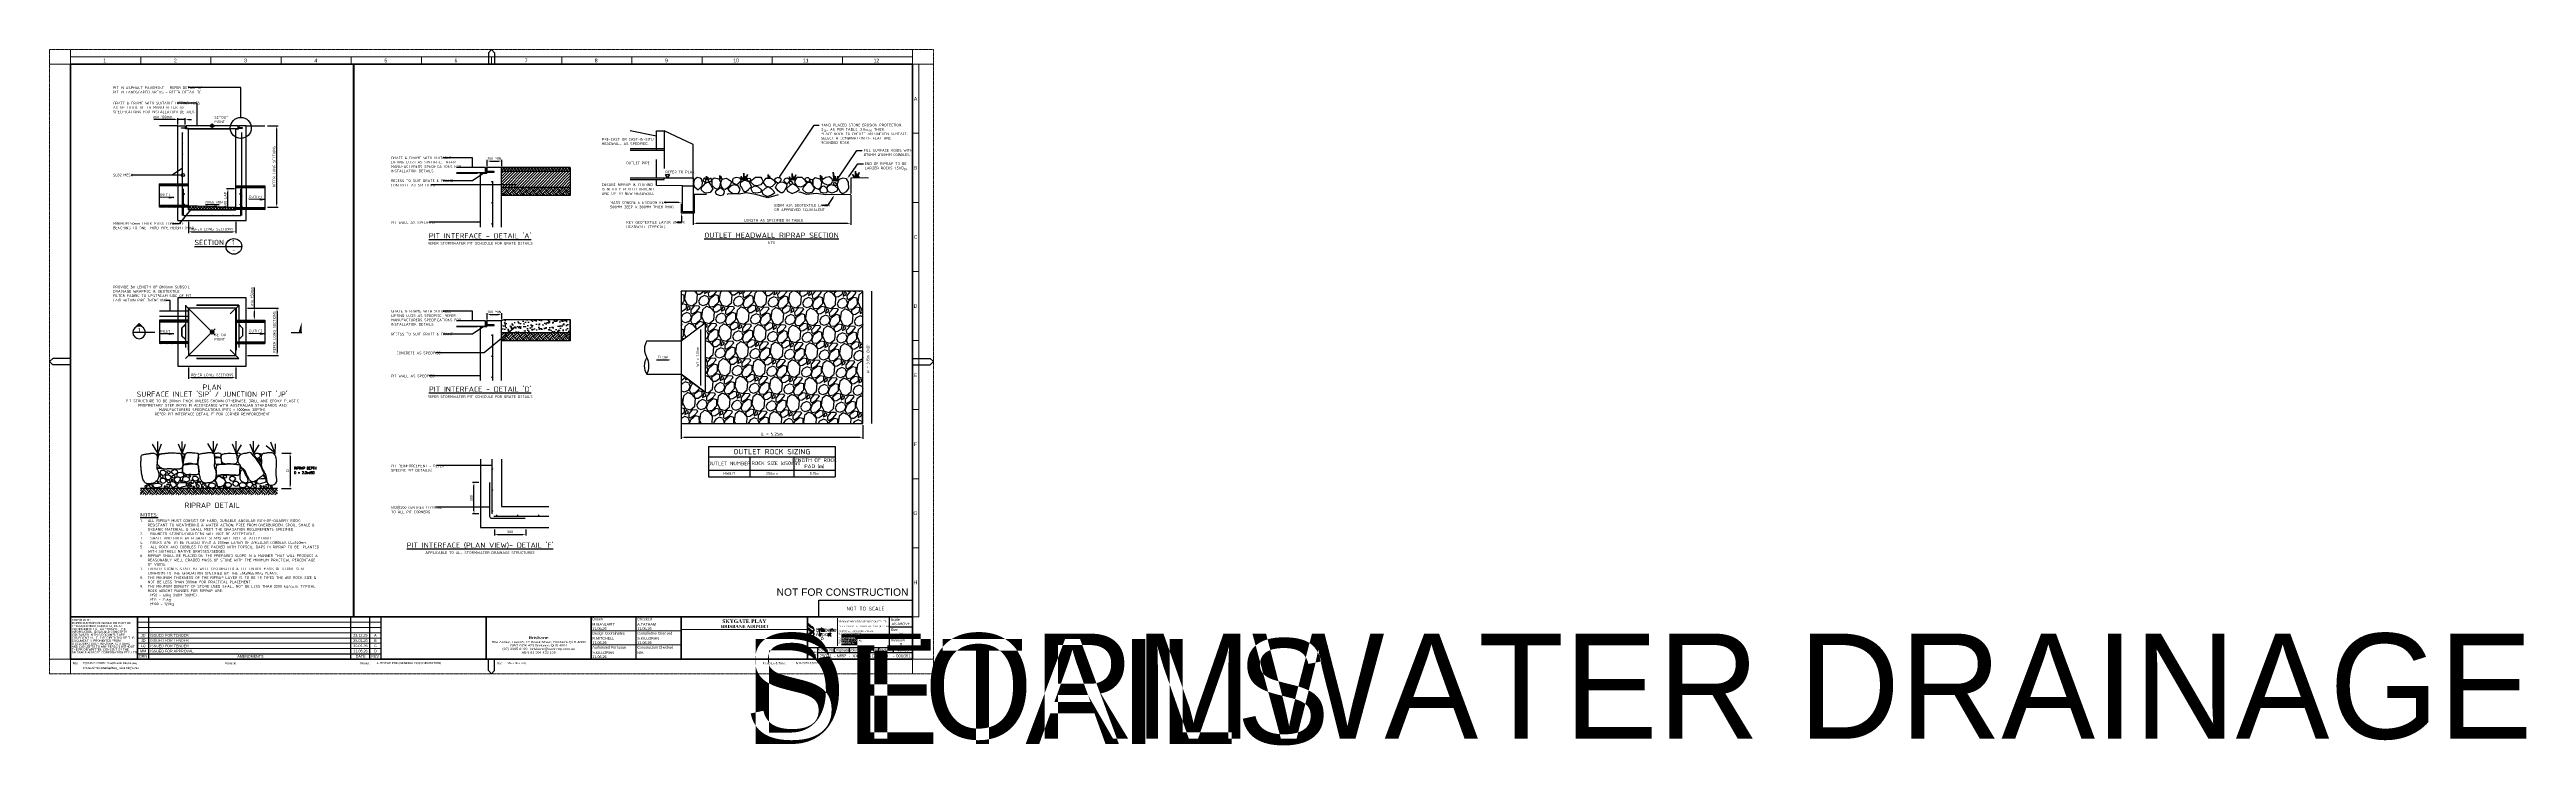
# Paper-space layout 'Layout1' of a CAD drawing. Header units: metres. Extents: x 0 to 2357, y -68 to 594.
# The model-space entities are those that its viewports show. They can reach past a viewport. Long polylines and large blocks are cut down to what shows.
import ezdxf
from ezdxf import colors
from ezdxf.entities.mleader import LeaderData, LeaderLine
from ezdxf.enums import TextEntityAlignment as Align
from ezdxf.math import Vec2, Vec3

# ---------------------------------------------------------------- set-up
doc = ezdxf.new("R2018")
doc.units = ezdxf.units.M
doc.header["$PDMODE"] = 1
for name, pattern in [('CENTER2', [28.575, 19.05, -3.175, 3.175, -3.175]), ('DAS18', [3, 2, -1]), ('DAS2535', [7, 5, -2]), ('DGN Style 3', [0.017855, 0.012754, -0.005101]), ('NE_DASHED', [20, 5, -5, 5, -5])]:
    doc.linetypes.add(name, pattern=pattern)
doc.layers.get('DEFPOINTS').update_dxf_attribs({"color": 40})
for name, color, linetype in [('_NRP-CONCRETE', 7, 'Continuous'), ('_NRP-CONCRETE H', 7, 'DAS2535'), ('_NRP-DIMENSIONS', 1, 'Continuous'), ('_NRP-GEN THIN', 7, 'Continuous'), ('_NRP-GROUND LINE', 7, 'Continuous'), ('_NRP-HATCH', 250, 'Continuous'), ('_NRP-HATCH JOINT', 7, 'CENTER2'), ('_NRP-MASONRY', 7, 'Continuous'), ('_NRP-PIPE', 7, 'Continuous'), ('_NRP-REINFT BARS TIES S', 7, 'Continuous'), ('_NRP-REINFT TRENCH MESH', 7, 'DAS18'), ('_NRP-SECTION TAGS', 2, 'Continuous'), ('_NRP-SETOUT POINT', 230, 'Continuous'), ('_NRP-STEEL S', 7, 'Continuous'), ('_NRP-STEEL S H', 7, 'DAS18'), ('_NRP-SUBBASE EARTHWORKS', 251, 'Continuous'), ('_NRP-SUBBASE MEMBRANE', 7, 'DAS2535'), ('_NRP-TEXT 2.5', 7, 'Continuous'), ('_NRP-TEXT 5.0', 4, 'Continuous'), ('_NRP-VEGETATION', 252, 'Continuous'), ('A_TTL_SCALE', 7, 'Continuous'), ('A_TTL_TEXT TITILE BLOCK-RefEdit0-RefEdit0', 7, 'Continuous'), ('A_TTL_TEXT TITLE', 5, 'Continuous'), ('C_TEXT_DIMS', 1, 'Continuous'), ('C_TEXT_MLEADER', 1, 'Continuous'), ('SECTION TAG', 2, 'Continuous'), ('SECTIONMARK', 2, 'Continuous'), ('XREF', 7, 'Continuous')]:
    doc.layers.add(name, color=color, linetype=linetype)
doc.layers.add('_NRP-SETOUT', color=40, linetype='Continuous', plot=False)
doc.layers.add('VPORTS', color=47, linetype='Continuous', plot=False)
for name, color, linetype, lineweight in [('G-TTLB-BORD', 7, 'Continuous', 0), ('G-TTLB-TITL', 7, 'Continuous', 0), ('TEXT_NE LOGO', 7, 'Continuous', 18)]:
    doc.layers.add(name, color=color, linetype=linetype, lineweight=lineweight)
doc.styles.add('Arial', font='arial.ttf', dxfattribs={"width": 1.25, "height": 2.75})
doc.styles.add('Arial_Wide', font='arial.ttf', dxfattribs={"width": 1.25, "height": 2.75})
doc.styles.add('ISOCP', font='isocp.shx')
doc.styles.add('NORTHROP', font='isocp.shx')
doc.styles.add('ROMANS', font='romans.shx', dxfattribs={"width": 0.8})
doc.styles.get("Standard").update_dxf_attribs({"font": 'ARIALN.TTF'})
doc.styles.add('Style-Arial', font='arial.ttf')
doc.styles.add('Style-Times New Roman', font='times.ttf')
doc.linetypes.add('ZIGZAG', pattern='A,0.00254,-5.08,[131,ltypeshp.shx,S=5.08,R=0,X=-5.08,Y=0],-10.16,[131,ltypeshp.shx,S=5.08,R=180,X=5.08,Y=0],-5.08', length=20.32254)
doc.dimstyles.new('100', dxfattribs={"dimscale": 100, "dimtxt": 2.5, "dimasz": 3, "dimexe": 1, "dimexo": 1, "dimgap": 1, "dimtad": 1, "dimdec": 0, "dimrnd": 1, "dimzin": 13, "dimtxsty": 'ISOCP', "dimcen": 2.5, "dimclrd": 1, "dimclre": 1, "dimclrt": 7, "dimadec": 0, "dimazin": 0, "dimtfac": 1, "dimtdec": 0, "dimtmove": 0, "dimatfit": 3, "dimfxl": 1, "dimtfill": 1, "dimlwd": -1, "dimlwe": -1, "dimarcsym": 0})
doc.dimstyles.new('DETAILS', dxfattribs={"dimtxt": 2.5, "dimasz": 3, "dimexe": 1.25, "dimexo": 1.25, "dimgap": 1.25, "dimtad": 1, "dimdec": 0, "dimzin": 1, "dimdsep": 46, "dimtxsty": 'ISOCP', "dimcen": 1.5, "dimclrd": 1, "dimclre": 1, "dimclrt": 7, "dimaunit": 1, "dimazin": 0, "dimtfac": 1, "dimtdec": 0, "dimtmove": 0, "dimatfit": 3, "dimfxl": 1, "dimarcsym": 0})
doc.dimstyles.new('ISOCP', dxfattribs={"dimtxt": 2.5, "dimasz": 3, "dimexe": 1.5, "dimexo": 1.5, "dimgap": 1.5, "dimtad": 1, "dimzin": 0, "dimdsep": 46, "dimtxsty": 'ISOCP', "dimcen": 1, "dimclrd": 1, "dimclre": 1, "dimclrt": 7, "dimadec": 0, "dimazin": 0, "dimtfac": 1, "dimtofl": 0, "dimtmove": 0, "dimatfit": 3, "dimfxl": 1, "dimtolj": 1, "dimtzin": 0, "dimlwd": -1, "dimlwe": -1, "dimarcsym": 0})
pattern_1 = [(45, (-77970.624, 2018.584), (-13.470384, 13.470384), [])]
pattern_2 = [(45, (-58960.624, 18739.458), (-6.7351921, 6.7351921), [])]
pattern_3 = [(45, (-77970.624, 1394.76), (-13.470384, 13.470384), [])]
pattern_4 = [(37.5, (2862.76, -14683.044), (-1.53603, 46.98362), [0, -37.06364, 0, -41.45276, 0, -39.62396]), (7.5, (2862.76, -14683.044), (43.1542, 68.81514), [0, -19.99486, 0, -33.40605, 0, -12.80159]), (327.5, (2832.77, -14683.044), (75.93519, 0.13797), [0, -12.19199, 0, -43.89116, 0, -57.30234]), (317.5, (2832.77, -14683.044), (73.30135, 21.4012), [0, -6.09599, 0, -28.77309, 0, -32.91837])]

# ---------------------------------------------------------------- blocks, each defined once
blk = doc.blocks.new('PROJECT TITLE BLOCK(BAC V2.1)')
at = {"layer": 'G-TTLB-BORD', "linetype": 'Continuous', "lineweight": 0}
h = blk.add_hatch(color=7, dxfattribs=at)
h.set_gradient(color1=(0, 143, 227), color2=(27, 9, 111))
edge = h.paths.add_edge_path()
edge.add_spline(control_points=[(726.7, 43.8), (725.5, 45.1), (723, 46.8), (723.2, 46.6), (723.5, 46.5), (722.3, 47.2), (722.2, 47.7)], knot_values=[0, 0, 0, 0, 0.5, 0.5, 0.5, 1, 1, 1, 1], degree=3, periodic=0)
edge.add_line((722.2, 47.7), (722.1, 47.6))
edge.add_line((722.1, 47.6), (722.3, 45.6))
edge.add_spline(control_points=[(722.3, 45.6), (722.4, 45.1), (722.9, 44.7), (723.4, 44.5), (723.4, 44.5), (725.8, 43.3), (726.6, 42.7), (727.3, 42.1), (727.4, 41.7), (727.4, 41.7), (727.4, 41.7), (727.7, 42.8), (726.7, 43.8)], knot_values=[0, 0, 0, 0, 0.25, 0.25, 0.25, 0.5, 0.5, 0.5, 0.75, 0.75, 0.75, 1, 1, 1, 1], degree=3, periodic=0)
h = blk.add_hatch(color=7, dxfattribs=at)
h.set_gradient(color1=(0, 143, 227), color2=(27, 9, 111))
edge = h.paths.add_edge_path()
edge.add_spline(control_points=[(726.7, 39.9), (725.5, 41.2), (723, 42.8), (723.2, 42.7), (723.5, 42.5), (722.3, 43.2), (722.2, 43.7)], knot_values=[0, 0, 0, 0, 0.5, 0.5, 0.5, 1, 1, 1, 1], degree=3, periodic=0)
edge.add_line((722.2, 43.7), (722.1, 43.7))
edge.add_line((722.1, 43.7), (722.3, 41.7))
edge.add_spline(control_points=[(722.3, 41.7), (722.4, 41.2), (722.9, 40.8), (723.4, 40.6), (723.4, 40.6), (725.8, 39.4), (726.6, 38.8), (727.3, 38.2), (727.4, 37.8), (727.4, 37.8), (727.4, 37.8), (727.7, 38.8), (726.7, 39.9)], knot_values=[0, 0, 0, 0, 0.25, 0.25, 0.25, 0.5, 0.5, 0.5, 0.75, 0.75, 0.75, 1, 1, 1, 1], degree=3, periodic=0)
h = blk.add_hatch(color=7, dxfattribs=at)
h.set_gradient(color1=(255, 192, 0), color2=(255, 94, 0))
edge = h.paths.add_edge_path()
edge.add_spline(control_points=[(727.4, 41.7), (727.4, 41.7), (727.3, 41.3), (726.6, 40.8), (725.8, 40.2), (723.4, 39), (723.4, 39), (722.9, 38.7), (722.4, 38.4), (722.3, 37.8)], knot_values=[0, 0, 0, 0, 0.333333, 0.333333, 0.333333, 0.666667, 0.666667, 0.666667, 1, 1, 1, 1], degree=3, periodic=0)
edge.add_line((722.3, 37.8), (722.1, 35.8))
edge.add_line((722.1, 35.8), (722.2, 35.8))
edge.add_spline(control_points=[(722.2, 35.8), (722.3, 36.3), (723.5, 37), (723.2, 36.8), (723, 36.7), (725.5, 38.3), (726.7, 39.7), (727.7, 40.7), (727.4, 41.7), (727.4, 41.7)], knot_values=[0, 0, 0, 0, 0.333333, 0.333333, 0.333333, 0.666667, 0.666667, 0.666667, 1, 1, 1, 1], degree=3, periodic=0)
h = blk.add_hatch(color=7, dxfattribs=at)
h.set_gradient(color1=(203, 215, 0), color2=(0, 140, 51))
edge = h.paths.add_edge_path()
edge.add_spline(control_points=[(727.4, 37.8), (727.4, 37.8), (727.3, 37.4), (726.6, 36.8), (725.8, 36.2), (723.4, 35), (723.4, 35), (722.9, 34.8), (722.4, 34.4), (722.3, 33.9)], knot_values=[0, 0, 0, 0, 0.333333, 0.333333, 0.333333, 0.666667, 0.666667, 0.666667, 1, 1, 1, 1], degree=3, periodic=0)
edge.add_line((722.3, 33.9), (722.1, 31.9))
edge.add_line((722.1, 31.9), (722.2, 31.9))
edge.add_spline(control_points=[(722.2, 31.9), (722.3, 32.3), (723.5, 33.1), (723.2, 32.9), (723, 32.8), (725.5, 34.4), (726.7, 35.7), (727.7, 36.8), (727.4, 37.8), (727.4, 37.8)], knot_values=[0, 0, 0, 0, 0.333333, 0.333333, 0.333333, 0.666667, 0.666667, 0.666667, 1, 1, 1, 1], degree=3, periodic=0)
at = {"layer": 'G-TTLB-BORD', "linetype": 'Continuous', "lineweight": 0, "true_color": 0x0c2340}
h = blk.add_hatch(color=158, dxfattribs=at)
h.paths.add_polyline_path([(729, 35.8), (729.5, 35.8), (729.8, 36.8), (731.4, 36.8), (731.8, 35.8), (732.3, 35.8), (730.9, 39.4), (730.4, 39.4)])
h.paths.add_polyline_path([(730, 37.2), (730.6, 38.9), (731.3, 37.2)], flags=16)
h = blk.add_hatch(color=158, dxfattribs=at)
edge = h.paths.add_edge_path()
edge.add_line((730.7, 43.7), (729.4, 43.7))
edge.add_line((729.4, 43.7), (729.4, 40.1))
edge.add_line((729.4, 40.1), (730.8, 40.1))
edge.add_spline(control_points=[(730.8, 40.1), (731.2, 40.1), (731.5, 40.2), (731.7, 40.4), (732, 40.6), (732.1, 40.8), (732.1, 41.1), (732.1, 41.6), (731.8, 41.9), (731.3, 42), (731.5, 42), (731.7, 42.1), (731.8, 42.2), (731.9, 42.4), (732, 42.6), (732, 42.8), (732, 43.1), (731.8, 43.3), (731.6, 43.5), (731.4, 43.6), (731.1, 43.7), (730.7, 43.7)], knot_values=[0, 0, 0, 0, 0.142857, 0.142857, 0.142857, 0.285714, 0.285714, 0.285714, 0.428571, 0.428571, 0.428571, 0.571429, 0.571429, 0.571429, 0.714286, 0.714286, 0.714286, 0.857143, 0.857143, 0.857143, 1, 1, 1, 1], degree=3, periodic=0)
edge = h.paths.add_edge_path(flags=16)
edge.add_line((730, 40.6), (730, 41.7))
edge.add_line((730, 41.7), (730.8, 41.7))
edge.add_spline(control_points=[(730.8, 41.7), (731, 41.7), (731.2, 41.6), (731.3, 41.5), (731.4, 41.4), (731.5, 41.3), (731.5, 41.1), (731.5, 41), (731.4, 40.8), (731.3, 40.7), (731.2, 40.7), (731, 40.6), (730.8, 40.6)], knot_values=[0, 0, 0, 0, 0.25, 0.25, 0.25, 0.5, 0.5, 0.5, 0.75, 0.75, 0.75, 1, 1, 1, 1], degree=3, periodic=0)
edge.add_line((730.8, 40.6), (730, 40.6))
edge = h.paths.add_edge_path(flags=16)
edge.add_line((730, 42.2), (730, 43.2))
edge.add_line((730, 43.2), (730.7, 43.2))
edge.add_spline(control_points=[(730.7, 43.2), (730.9, 43.2), (731.1, 43.2), (731.2, 43.1), (731.3, 43), (731.4, 42.9), (731.4, 42.7), (731.4, 42.5), (731.3, 42.4), (731.2, 42.3), (731.1, 42.2), (730.9, 42.2), (730.7, 42.2)], knot_values=[0, 0, 0, 0, 0.25, 0.25, 0.25, 0.5, 0.5, 0.5, 0.75, 0.75, 0.75, 1, 1, 1, 1], degree=3, periodic=0)
edge.add_line((730.7, 42.2), (730, 42.2))
h = blk.add_hatch(color=158, dxfattribs=at)
edge = h.paths.add_edge_path()
edge.add_line((733.9, 42.7), (733.7, 42.7))
edge.add_spline(control_points=[(733.7, 42.7), (733.5, 42.7), (733.4, 42.7), (733.3, 42.6), (733.1, 42.6), (733, 42.5), (733, 42.3)], knot_values=[0, 0, 0, 0, 0.5, 0.5, 0.5, 1, 1, 1, 1], degree=3, periodic=0)
edge.add_line((733, 42.3), (732.9, 42.7))
edge.add_line((732.9, 42.7), (732.4, 42.7))
edge.add_line((732.4, 42.7), (732.4, 40.1))
edge.add_line((732.4, 40.1), (733, 40.1))
edge.add_line((733, 40.1), (733, 41.4))
edge.add_spline(control_points=[(733, 41.4), (733, 41.7), (733, 41.8), (733.1, 42), (733.2, 42.1), (733.4, 42.2), (733.6, 42.2)], knot_values=[0, 0, 0, 0, 0.5, 0.5, 0.5, 1, 1, 1, 1], degree=3, periodic=0)
edge.add_line((733.6, 42.2), (733.9, 42.2))
edge.add_line((733.9, 42.2), (733.9, 42.7))
h = blk.add_hatch(color=158, dxfattribs=at)
edge = h.paths.add_edge_path()
edge.add_spline(control_points=[(732.9, 39.3), (732.8, 39.4), (732.8, 39.4), (732.7, 39.4), (732.6, 39.4), (732.5, 39.4), (732.5, 39.3), (732.4, 39.3), (732.4, 39.2), (732.4, 39.1), (732.4, 39.1), (732.4, 39), (732.5, 38.9), (732.5, 38.9), (732.6, 38.9), (732.7, 38.9), (732.8, 38.9), (732.8, 38.9), (732.9, 38.9), (732.9, 39), (733, 39.1), (733, 39.1), (733, 39.2), (732.9, 39.3), (732.9, 39.3)], knot_values=[0, 0, 0, 0, 0.125, 0.125, 0.125, 0.25, 0.25, 0.25, 0.375, 0.375, 0.375, 0.5, 0.5, 0.5, 0.625, 0.625, 0.625, 0.75, 0.75, 0.75, 0.875, 0.875, 0.875, 1, 1, 1, 1], degree=3, periodic=0)
h = blk.add_hatch(color=158, dxfattribs=at)
edge = h.paths.add_edge_path()
edge.add_spline(control_points=[(732.5, 38.4), (732.5, 38.4), (732.5, 35.8), (732.5, 35.8), (732.5, 35.8), (732.9, 35.8), (732.9, 35.8), (732.9, 35.8), (732.9, 38.4), (732.9, 38.4), (732.9, 38.4), (732.5, 38.4), (732.5, 38.4)], knot_values=[0, 0, 0, 0, 0.25, 0.25, 0.25, 0.5, 0.5, 0.5, 0.75, 0.75, 0.75, 1, 1, 1, 1], degree=3, periodic=0)
h = blk.add_hatch(color=158, dxfattribs=at)
edge = h.paths.add_edge_path()
edge.add_line((734.7, 38.4), (734.6, 38.4))
edge.add_spline(control_points=[(734.6, 38.4), (734.4, 38.4), (734.2, 38.4), (734.1, 38.3), (734, 38.2), (733.9, 38.1), (733.8, 38)], knot_values=[0, 0, 0, 0, 0.5, 0.5, 0.5, 1, 1, 1, 1], degree=3, periodic=0)
edge.add_line((733.8, 38), (733.8, 38.4))
edge.add_line((733.8, 38.4), (733.4, 38.4))
edge.add_line((733.4, 38.4), (733.4, 35.8))
edge.add_line((733.4, 35.8), (733.8, 35.8))
edge.add_line((733.8, 35.8), (733.8, 37.1))
edge.add_spline(control_points=[(733.8, 37.1), (733.8, 37.4), (733.9, 37.6), (734, 37.7), (734.1, 37.9), (734.3, 38), (734.5, 38)], knot_values=[0, 0, 0, 0, 0.5, 0.5, 0.5, 1, 1, 1, 1], degree=3, periodic=0)
edge.add_line((734.5, 38), (734.7, 38))
edge.add_line((734.7, 38), (734.7, 38.4))
at = {"layer": 'G-TTLB-BORD', "linetype": 'Continuous', "lineweight": 0, "true_color": 0xffffff}
h = blk.add_hatch(color=7, dxfattribs=at)
edge = h.paths.add_edge_path()
edge.add_spline(control_points=[(735.2, 32), (736, 32), (736.5, 32.5), (736.5, 33.4), (736.5, 34.2), (736, 34.8), (735.2, 34.8), (734.3, 34.8), (733.8, 34.2), (733.8, 33.4), (733.8, 32.5), (734.3, 32), (735.2, 32)], knot_values=[0, 0, 0, 0, 0.25, 0.25, 0.25, 0.5, 0.5, 0.5, 0.75, 0.75, 0.75, 1, 1, 1, 1], degree=3, periodic=0)
edge = h.paths.add_edge_path(flags=17)
edge.add_spline(control_points=[(735.2, 34.3), (735.7, 34.3), (736, 33.9), (736, 33.4), (736, 32.8), (735.7, 32.4), (735.2, 32.4), (734.7, 32.4), (734.4, 32.8), (734.4, 33.4), (734.4, 33.9), (734.7, 34.3), (735.2, 34.3)], knot_values=[0, 0, 0, 0, 0.25, 0.25, 0.25, 0.5, 0.5, 0.5, 0.75, 0.75, 0.75, 1, 1, 1, 1], degree=3, periodic=0)
at = {"layer": 'G-TTLB-BORD', "linetype": 'Continuous', "lineweight": 0, "true_color": 0x0c2340}
h = blk.add_hatch(color=158, dxfattribs=at)
edge = h.paths.add_edge_path()
edge.add_spline(control_points=[(734.7, 43.7), (734.6, 43.8), (734.5, 43.8), (734.4, 43.8), (734.3, 43.8), (734.2, 43.8), (734.2, 43.7), (734.1, 43.6), (734.1, 43.5), (734.1, 43.5), (734.1, 43.4), (734.1, 43.3), (734.2, 43.2), (734.2, 43.2), (734.3, 43.1), (734.4, 43.1), (734.5, 43.1), (734.6, 43.2), (734.7, 43.2), (734.7, 43.3), (734.8, 43.4), (734.8, 43.5), (734.8, 43.5), (734.7, 43.6), (734.7, 43.7)], knot_values=[0, 0, 0, 0, 0.125, 0.125, 0.125, 0.25, 0.25, 0.25, 0.375, 0.375, 0.375, 0.5, 0.5, 0.5, 0.625, 0.625, 0.625, 0.75, 0.75, 0.75, 0.875, 0.875, 0.875, 1, 1, 1, 1], degree=3, periodic=0)
h = blk.add_hatch(color=158, dxfattribs=at)
edge = h.paths.add_edge_path()
edge.add_spline(control_points=[(734.1, 42.7), (734.1, 42.7), (734.1, 40.1), (734.1, 40.1), (734.1, 40.1), (734.7, 40.1), (734.7, 40.1), (734.7, 40.1), (734.7, 42.7), (734.7, 42.7), (734.7, 42.7), (734.1, 42.7), (734.1, 42.7)], knot_values=[0, 0, 0, 0, 0.25, 0.25, 0.25, 0.5, 0.5, 0.5, 0.75, 0.75, 0.75, 1, 1, 1, 1], degree=3, periodic=0)
h = blk.add_hatch(color=158, dxfattribs=at)
edge = h.paths.add_edge_path()
edge.add_line((735.6, 41), (735, 41))
edge.add_spline(control_points=[(735, 41), (735, 40.7), (735.1, 40.5), (735.4, 40.3), (735.6, 40.2), (735.9, 40.1), (736.2, 40.1), (736.4, 40.1), (736.6, 40.1), (736.8, 40.2), (736.9, 40.2), (737.1, 40.3), (737.2, 40.5), (737.3, 40.6), (737.3, 40.7), (737.3, 40.9), (737.3, 41.1), (737.3, 41.2), (737.2, 41.3), (737.1, 41.4), (737, 41.5), (736.8, 41.6), (736.6, 41.6), (736.5, 41.7), (736.2, 41.7), (736.1, 41.7), (735.9, 41.7), (735.9, 41.7), (735.8, 41.8), (735.7, 41.8), (735.7, 41.8), (735.6, 41.9), (735.6, 41.9), (735.6, 42), (735.6, 42.1), (735.7, 42.2), (735.8, 42.2), (735.9, 42.3), (736, 42.3), (736.1, 42.3), (736.3, 42.3), (736.4, 42.3), (736.5, 42.2), (736.7, 42.1), (736.7, 42), (736.7, 41.9)], knot_values=[0, 0, 0, 0, 0.066667, 0.066667, 0.066667, 0.133333, 0.133333, 0.133333, 0.2, 0.2, 0.2, 0.266667, 0.266667, 0.266667, 0.333333, 0.333333, 0.333333, 0.4, 0.4, 0.4, 0.466667, 0.466667, 0.466667, 0.533333, 0.533333, 0.533333, 0.6, 0.6, 0.6, 0.666667, 0.666667, 0.666667, 0.733333, 0.733333, 0.733333, 0.8, 0.8, 0.8, 0.866667, 0.866667, 0.866667, 0.933333, 0.933333, 0.933333, 1, 1, 1, 1], degree=3, periodic=0)
edge.add_line((736.7, 41.9), (737.3, 41.9))
edge.add_spline(control_points=[(737.3, 41.9), (737.2, 42.2), (737.1, 42.4), (736.9, 42.6), (736.7, 42.7), (736.5, 42.8), (736.1, 42.8), (735.9, 42.8), (735.7, 42.7), (735.6, 42.7), (735.4, 42.6), (735.3, 42.5), (735.2, 42.4), (735.1, 42.3), (735.1, 42.1), (735.1, 42), (735.1, 41.8), (735.1, 41.6), (735.2, 41.5), (735.3, 41.4), (735.4, 41.4), (735.6, 41.3), (735.7, 41.3), (735.9, 41.2), (736.1, 41.2), (736.3, 41.2), (736.4, 41.2), (736.5, 41.2), (736.6, 41.1), (736.6, 41.1), (736.7, 41.1), (736.7, 41), (736.8, 40.9), (736.8, 40.9), (736.8, 40.8), (736.7, 40.7), (736.6, 40.6), (736.5, 40.5), (736.4, 40.5), (736.2, 40.5), (736, 40.5), (735.9, 40.6), (735.7, 40.6), (735.6, 40.7), (735.6, 40.8), (735.6, 41)], knot_values=[0, 0, 0, 0, 0.066667, 0.066667, 0.066667, 0.133333, 0.133333, 0.133333, 0.2, 0.2, 0.2, 0.266667, 0.266667, 0.266667, 0.333333, 0.333333, 0.333333, 0.4, 0.4, 0.4, 0.466667, 0.466667, 0.466667, 0.533333, 0.533333, 0.533333, 0.6, 0.6, 0.6, 0.666667, 0.666667, 0.666667, 0.733333, 0.733333, 0.733333, 0.8, 0.8, 0.8, 0.866667, 0.866667, 0.866667, 0.933333, 0.933333, 0.933333, 1, 1, 1, 1], degree=3, periodic=0)
h = blk.add_hatch(color=158, dxfattribs=at)
edge = h.paths.add_edge_path()
edge.add_spline(control_points=[(737, 38.3), (736.8, 38.4), (736.6, 38.4), (736.4, 38.4), (736, 38.4), (735.7, 38.3), (735.5, 38)], knot_values=[0, 0, 0, 0, 0.5, 0.5, 0.5, 1, 1, 1, 1], degree=3, periodic=0)
edge.add_line((735.5, 38), (735.4, 38.4))
edge.add_line((735.4, 38.4), (735.1, 38.4))
edge.add_line((735.1, 38.4), (735.1, 34.8))
edge.add_line((735.1, 34.8), (735.5, 34.8))
edge.add_line((735.5, 34.8), (735.5, 36.2))
edge.add_spline(control_points=[(735.5, 36.2), (735.6, 36.1), (735.7, 36), (735.8, 35.9), (736, 35.8), (736.2, 35.8), (736.4, 35.8), (736.6, 35.8), (736.8, 35.8), (737, 35.9), (737.2, 36), (737.4, 36.2), (737.5, 36.4), (737.6, 36.6), (737.6, 36.8), (737.6, 37.1), (737.6, 37.4), (737.6, 37.6), (737.5, 37.8), (737.4, 38), (737.2, 38.2), (737, 38.3)], knot_values=[0, 0, 0, 0, 0.142857, 0.142857, 0.142857, 0.285714, 0.285714, 0.285714, 0.428571, 0.428571, 0.428571, 0.571429, 0.571429, 0.571429, 0.714286, 0.714286, 0.714286, 0.857143, 0.857143, 0.857143, 1, 1, 1, 1], degree=3, periodic=0)
edge = h.paths.add_edge_path(flags=16)
edge.add_spline(control_points=[(737, 36.4), (736.8, 36.2), (736.6, 36.1), (736.3, 36.1), (736.2, 36.1), (736, 36.2), (735.9, 36.3), (735.7, 36.3), (735.6, 36.5), (735.6, 36.6), (735.5, 36.8), (735.5, 36.9), (735.5, 37.1), (735.5, 37.3), (735.5, 37.5), (735.6, 37.6), (735.6, 37.7), (735.7, 37.9), (735.9, 37.9), (736, 38), (736.2, 38.1), (736.3, 38.1), (736.6, 38.1), (736.8, 38), (737, 37.8), (737.1, 37.6), (737.2, 37.4), (737.2, 37.1), (737.2, 36.8), (737.1, 36.6), (737, 36.4)], knot_values=[0, 0, 0, 0, 0.1, 0.1, 0.1, 0.2, 0.2, 0.2, 0.3, 0.3, 0.3, 0.4, 0.4, 0.4, 0.5, 0.5, 0.5, 0.6, 0.6, 0.6, 0.7, 0.7, 0.7, 0.8, 0.8, 0.8, 0.9, 0.9, 0.9, 1, 1, 1, 1], degree=3, periodic=0)
h = blk.add_hatch(color=158, dxfattribs=at)
edge = h.paths.add_edge_path()
edge.add_spline(control_points=[(739.7, 42.6), (739.5, 42.7), (739.3, 42.8), (739.1, 42.8), (738.7, 42.8), (738.4, 42.6), (738.2, 42.3)], knot_values=[0, 0, 0, 0, 0.5, 0.5, 0.5, 1, 1, 1, 1], degree=3, periodic=0)
edge.add_line((738.2, 42.3), (738.2, 43.7))
edge.add_line((738.2, 43.7), (737.7, 43.7))
edge.add_line((737.7, 43.7), (737.7, 40.1))
edge.add_line((737.7, 40.1), (738.1, 40.1))
edge.add_line((738.1, 40.1), (738.2, 40.5))
edge.add_spline(control_points=[(738.2, 40.5), (738.3, 40.4), (738.4, 40.3), (738.6, 40.2), (738.7, 40.1), (738.9, 40.1), (739.1, 40.1), (739.3, 40.1), (739.5, 40.1), (739.7, 40.2), (739.9, 40.4), (740, 40.5), (740.1, 40.7), (740.3, 40.9), (740.3, 41.2), (740.3, 41.4), (740.3, 41.7), (740.3, 41.9), (740.1, 42.1), (740, 42.3), (739.9, 42.5), (739.7, 42.6)], knot_values=[0, 0, 0, 0, 0.142857, 0.142857, 0.142857, 0.285714, 0.285714, 0.285714, 0.428571, 0.428571, 0.428571, 0.571429, 0.571429, 0.571429, 0.714286, 0.714286, 0.714286, 0.857143, 0.857143, 0.857143, 1, 1, 1, 1], degree=3, periodic=0)
edge = h.paths.add_edge_path(flags=16)
edge.add_spline(control_points=[(739.5, 40.8), (739.4, 40.6), (739.2, 40.5), (739, 40.5), (738.7, 40.5), (738.6, 40.6), (738.4, 40.8), (738.3, 41), (738.2, 41.2), (738.2, 41.4), (738.2, 41.7), (738.3, 41.9), (738.4, 42.1), (738.6, 42.2), (738.7, 42.3), (739, 42.3), (739.2, 42.3), (739.4, 42.2), (739.5, 42.1), (739.7, 41.9), (739.7, 41.7), (739.7, 41.4), (739.7, 41.2), (739.7, 41), (739.5, 40.8)], knot_values=[0, 0, 0, 0, 0.125, 0.125, 0.125, 0.25, 0.25, 0.25, 0.375, 0.375, 0.375, 0.5, 0.5, 0.5, 0.625, 0.625, 0.625, 0.75, 0.75, 0.75, 0.875, 0.875, 0.875, 1, 1, 1, 1], degree=3, periodic=0)
h = blk.add_hatch(color=158, dxfattribs=at)
edge = h.paths.add_edge_path()
edge.add_spline(control_points=[(738.5, 35.9), (738.7, 35.8), (738.9, 35.8), (739.2, 35.8), (739.4, 35.8), (739.7, 35.8), (739.9, 35.9), (740.1, 36), (740.2, 36.2), (740.3, 36.4), (740.4, 36.6), (740.5, 36.8), (740.5, 37.1), (740.5, 37.4), (740.4, 37.6), (740.3, 37.8), (740.2, 38), (740.1, 38.2), (739.9, 38.3), (739.7, 38.4), (739.4, 38.4), (739.2, 38.4), (738.9, 38.4), (738.7, 38.4), (738.5, 38.3), (738.3, 38.2), (738.2, 38), (738.1, 37.8), (737.9, 37.6), (737.9, 37.4), (737.9, 37.1), (737.9, 36.8), (737.9, 36.6), (738.1, 36.4), (738.2, 36.2), (738.3, 36), (738.5, 35.9)], knot_values=[0, 0, 0, 0, 0.083333, 0.083333, 0.083333, 0.166667, 0.166667, 0.166667, 0.25, 0.25, 0.25, 0.333333, 0.333333, 0.333333, 0.416667, 0.416667, 0.416667, 0.5, 0.5, 0.5, 0.583333, 0.583333, 0.583333, 0.666667, 0.666667, 0.666667, 0.75, 0.75, 0.75, 0.833333, 0.833333, 0.833333, 0.916667, 0.916667, 0.916667, 1, 1, 1, 1], degree=3, periodic=0)
edge = h.paths.add_edge_path(flags=16)
edge.add_spline(control_points=[(739.6, 36.3), (739.5, 36.2), (739.4, 36.1), (739.2, 36.1), (739, 36.1), (738.9, 36.2), (738.7, 36.3), (738.6, 36.3), (738.5, 36.5), (738.4, 36.6), (738.4, 36.7), (738.3, 36.9), (738.3, 37.1), (738.3, 37.3), (738.4, 37.4), (738.4, 37.6), (738.5, 37.7), (738.6, 37.9), (738.7, 37.9), (738.9, 38), (739, 38.1), (739.2, 38.1), (739.4, 38.1), (739.5, 38), (739.6, 37.9), (739.8, 37.9), (739.9, 37.7), (739.9, 37.6), (740, 37.4), (740.1, 37.3), (740.1, 37.1), (740.1, 36.9), (740, 36.7), (739.9, 36.6), (739.9, 36.5), (739.8, 36.3), (739.6, 36.3)], knot_values=[0, 0, 0, 0, 0.083333, 0.083333, 0.083333, 0.166667, 0.166667, 0.166667, 0.25, 0.25, 0.25, 0.333333, 0.333333, 0.333333, 0.416667, 0.416667, 0.416667, 0.5, 0.5, 0.5, 0.583333, 0.583333, 0.583333, 0.666667, 0.666667, 0.666667, 0.75, 0.75, 0.75, 0.833333, 0.833333, 0.833333, 0.916667, 0.916667, 0.916667, 1, 1, 1, 1], degree=3, periodic=0)
h = blk.add_hatch(color=158, dxfattribs=at)
edge = h.paths.add_edge_path()
edge.add_line((743.1, 40.6), (743, 40.6))
edge.add_spline(control_points=[(743, 40.6), (742.9, 40.6), (742.8, 40.7), (742.8, 40.8)], knot_values=[0, 0, 0, 0, 1, 1, 1, 1], degree=3, periodic=0)
edge.add_line((742.8, 40.8), (742.8, 41.8))
edge.add_spline(control_points=[(742.8, 41.8), (742.8, 42.1), (742.7, 42.4), (742.5, 42.5), (742.3, 42.7), (742, 42.8), (741.7, 42.8), (741.4, 42.8), (741.1, 42.7), (740.9, 42.5), (740.7, 42.4), (740.6, 42.2), (740.5, 41.9)], knot_values=[0, 0, 0, 0, 0.25, 0.25, 0.25, 0.5, 0.5, 0.5, 0.75, 0.75, 0.75, 1, 1, 1, 1], degree=3, periodic=0)
edge.add_line((740.5, 41.9), (741.1, 41.9))
edge.add_spline(control_points=[(741.1, 41.9), (741.1, 42.1), (741.2, 42.1), (741.3, 42.2), (741.4, 42.3), (741.5, 42.3), (741.7, 42.3), (741.9, 42.3), (742, 42.3), (742.1, 42.2), (742.2, 42.1), (742.2, 42), (742.2, 41.8)], knot_values=[0, 0, 0, 0, 0.25, 0.25, 0.25, 0.5, 0.5, 0.5, 0.75, 0.75, 0.75, 1, 1, 1, 1], degree=3, periodic=0)
edge.add_line((742.2, 41.8), (742.2, 41.7))
edge.add_line((742.2, 41.7), (741.6, 41.7))
edge.add_spline(control_points=[(741.6, 41.7), (741.2, 41.7), (740.9, 41.6), (740.8, 41.5), (740.6, 41.3), (740.5, 41.1), (740.5, 40.8), (740.5, 40.6), (740.6, 40.4), (740.7, 40.3), (740.9, 40.1), (741.1, 40.1), (741.4, 40.1), (741.8, 40.1), (742.1, 40.2), (742.3, 40.5), (742.3, 40.4), (742.3, 40.3), (742.4, 40.2), (742.5, 40.1), (742.6, 40.1), (742.8, 40.1)], knot_values=[0, 0, 0, 0, 0.142857, 0.142857, 0.142857, 0.285714, 0.285714, 0.285714, 0.428571, 0.428571, 0.428571, 0.571429, 0.571429, 0.571429, 0.714286, 0.714286, 0.714286, 0.857143, 0.857143, 0.857143, 1, 1, 1, 1], degree=3, periodic=0)
edge.add_line((742.8, 40.1), (743.1, 40.1))
edge.add_line((743.1, 40.1), (743.1, 40.6))
edge = h.paths.add_edge_path(flags=16)
edge.add_line((742.2, 41.3), (742.2, 41.2))
edge.add_spline(control_points=[(742.2, 41.2), (742.2, 41), (742.2, 40.8), (742.1, 40.7), (741.9, 40.6), (741.7, 40.5), (741.5, 40.5), (741.4, 40.5), (741.2, 40.5), (741.2, 40.6), (741.1, 40.7), (741, 40.8), (741, 40.9), (741, 41), (741.1, 41.1), (741.2, 41.2), (741.3, 41.2), (741.4, 41.3), (741.6, 41.3)], knot_values=[0, 0, 0, 0, 0.166667, 0.166667, 0.166667, 0.333333, 0.333333, 0.333333, 0.5, 0.5, 0.5, 0.666667, 0.666667, 0.666667, 0.833333, 0.833333, 0.833333, 1, 1, 1, 1], degree=3, periodic=0)
edge.add_line((741.6, 41.3), (742.2, 41.3))
h = blk.add_hatch(color=158, dxfattribs=at)
edge = h.paths.add_edge_path()
edge.add_line((742.2, 38.4), (742, 38.4))
edge.add_spline(control_points=[(742, 38.4), (741.8, 38.4), (741.7, 38.4), (741.6, 38.3), (741.4, 38.2), (741.3, 38.1), (741.3, 38)], knot_values=[0, 0, 0, 0, 0.5, 0.5, 0.5, 1, 1, 1, 1], degree=3, periodic=0)
edge.add_line((741.3, 38), (741.2, 38.4))
edge.add_line((741.2, 38.4), (740.8, 38.4))
edge.add_line((740.8, 38.4), (740.8, 35.8))
edge.add_line((740.8, 35.8), (741.3, 35.8))
edge.add_line((741.3, 35.8), (741.3, 37.1))
edge.add_spline(control_points=[(741.3, 37.1), (741.3, 37.4), (741.3, 37.6), (741.4, 37.7), (741.5, 37.9), (741.7, 38), (742, 38)], knot_values=[0, 0, 0, 0, 0.5, 0.5, 0.5, 1, 1, 1, 1], degree=3, periodic=0)
edge.add_line((742, 38), (742.2, 38))
edge.add_line((742.2, 38), (742.2, 38.4))
h = blk.add_hatch(color=158, dxfattribs=at)
edge = h.paths.add_edge_path()
edge.add_line((742.5, 39.1), (742.5, 36.5))
edge.add_spline(control_points=[(742.5, 36.5), (742.5, 36.2), (742.5, 36.1), (742.6, 36), (742.7, 35.8), (742.9, 35.8), (743.2, 35.8)], knot_values=[0, 0, 0, 0, 0.5, 0.5, 0.5, 1, 1, 1, 1], degree=3, periodic=0)
edge.add_line((743.2, 35.8), (743.6, 35.8))
edge.add_line((743.6, 35.8), (743.6, 36.2))
edge.add_line((743.6, 36.2), (743.2, 36.2))
edge.add_spline(control_points=[(743.2, 36.2), (743.1, 36.2), (743, 36.2), (743, 36.2), (742.9, 36.3), (742.9, 36.4), (742.9, 36.5)], knot_values=[0, 0, 0, 0, 0.5, 0.5, 0.5, 1, 1, 1, 1], degree=3, periodic=0)
edge.add_line((742.9, 36.5), (742.9, 38))
edge.add_line((742.9, 38), (743.6, 38))
edge.add_line((743.6, 38), (743.6, 38.4))
edge.add_line((743.6, 38.4), (742.9, 38.4))
edge.add_line((742.9, 38.4), (742.9, 39.1))
edge.add_line((742.9, 39.1), (742.5, 39.1))
h = blk.add_hatch(color=158, dxfattribs=at)
edge = h.paths.add_edge_path()
edge.add_spline(control_points=[(745.4, 42.5), (745.2, 42.7), (745, 42.8), (744.7, 42.8), (744.3, 42.8), (744, 42.6), (743.8, 42.4)], knot_values=[0, 0, 0, 0, 0.5, 0.5, 0.5, 1, 1, 1, 1], degree=3, periodic=0)
edge.add_line((743.8, 42.4), (743.8, 42.7))
edge.add_line((743.8, 42.7), (743.3, 42.7))
edge.add_line((743.3, 42.7), (743.3, 40.1))
edge.add_line((743.3, 40.1), (743.8, 40.1))
edge.add_line((743.8, 40.1), (743.8, 41.4))
edge.add_spline(control_points=[(743.8, 41.4), (743.8, 41.7), (743.9, 41.9), (744, 42.1), (744.1, 42.2), (744.3, 42.3), (744.5, 42.3), (744.7, 42.3), (744.9, 42.2), (745, 42.1), (745.1, 42), (745.2, 41.8), (745.2, 41.5)], knot_values=[0, 0, 0, 0, 0.25, 0.25, 0.25, 0.5, 0.5, 0.5, 0.75, 0.75, 0.75, 1, 1, 1, 1], degree=3, periodic=0)
edge.add_line((745.2, 41.5), (745.2, 40.1))
edge.add_line((745.2, 40.1), (745.7, 40.1))
edge.add_line((745.7, 40.1), (745.7, 41.6))
edge.add_spline(control_points=[(745.7, 41.6), (745.7, 42), (745.6, 42.3), (745.4, 42.5)], knot_values=[0, 0, 0, 0, 1, 1, 1, 1], degree=3, periodic=0)
h = blk.add_hatch(color=158, dxfattribs=at)
edge = h.paths.add_edge_path()
edge.add_spline(control_points=[(746.2, 42.1), (746.1, 41.9), (746, 41.7), (746, 41.4), (746, 41.2), (746.1, 40.9), (746.2, 40.7), (746.3, 40.5), (746.4, 40.4), (746.6, 40.2), (746.8, 40.1), (747.1, 40.1), (747.4, 40.1), (747.7, 40.1), (747.9, 40.2), (748.1, 40.3), (748.4, 40.5), (748.5, 40.7), (748.5, 41)], knot_values=[0, 0, 0, 0, 0.166667, 0.166667, 0.166667, 0.333333, 0.333333, 0.333333, 0.5, 0.5, 0.5, 0.666667, 0.666667, 0.666667, 0.833333, 0.833333, 0.833333, 1, 1, 1, 1], degree=3, periodic=0)
edge.add_line((748.5, 41), (748, 41))
edge.add_spline(control_points=[(748, 41), (747.9, 40.8), (747.9, 40.7), (747.7, 40.7), (747.6, 40.6), (747.5, 40.5), (747.3, 40.5), (747.1, 40.5), (746.9, 40.6), (746.8, 40.7), (746.7, 40.9), (746.6, 41), (746.6, 41.3)], knot_values=[0, 0, 0, 0, 0.25, 0.25, 0.25, 0.5, 0.5, 0.5, 0.75, 0.75, 0.75, 1, 1, 1, 1], degree=3, periodic=0)
edge.add_line((746.6, 41.3), (746.6, 41.3))
edge.add_line((746.6, 41.3), (748.6, 41.3))
edge.add_spline(control_points=[(748.6, 41.3), (748.6, 41.4), (748.6, 41.4), (748.6, 41.5), (748.6, 41.8), (748.5, 42), (748.4, 42.2), (748.3, 42.4), (748.1, 42.5), (747.9, 42.6), (747.8, 42.7), (747.5, 42.8), (747.3, 42.8), (747, 42.8), (746.8, 42.7), (746.6, 42.6), (746.4, 42.5), (746.3, 42.3), (746.2, 42.1)], knot_values=[0, 0, 0, 0, 0.166667, 0.166667, 0.166667, 0.333333, 0.333333, 0.333333, 0.5, 0.5, 0.5, 0.666667, 0.666667, 0.666667, 0.833333, 0.833333, 0.833333, 1, 1, 1, 1], degree=3, periodic=0)
edge = h.paths.add_edge_path(flags=16)
edge.add_line((748, 41.7), (746.6, 41.7))
edge.add_spline(control_points=[(746.6, 41.7), (746.6, 41.9), (746.7, 42), (746.8, 42.2), (747, 42.3), (747.1, 42.3), (747.3, 42.3), (747.5, 42.3), (747.7, 42.3), (747.8, 42.2), (747.9, 42.1), (748, 41.9), (748, 41.7)], knot_values=[0, 0, 0, 0, 0.25, 0.25, 0.25, 0.5, 0.5, 0.5, 0.75, 0.75, 0.75, 1, 1, 1, 1], degree=3, periodic=0)
at = {"layer": 'G-TTLB-BORD', "color": 7, "linetype": 'Continuous', "lineweight": 0}
for p, q in [((20, 580), (20, 594)), ((821, 580), (821, 594)), ((20, 580), (0, 580)), ((20, 587), (821, 587)), ((86.8, 580), (86.8, 587)), ((153.5, 580), (153.5, 587)), ((220.3, 580), (220.3, 587)), ((287, 580), (287, 587)), ((353.8, 580), (353.8, 587)), ((420.5, 580), (420.5, 587)), ((487.3, 580), (487.3, 587)), ((554, 580), (554, 587)), ((620.8, 580), (620.8, 587)), ((687.5, 580), (687.5, 587)), ((754.3, 580), (754.3, 587)), ((821, 580), (841, 580)), ((827, 54.2), (827, 580)), ((821, 514.3), (827, 514.3)), ((821, 448.5), (827, 448.5)), ((821, 382.8), (827, 382.8)), ((821, 317.1), (827, 317.1)), ((821, 251.4), (827, 251.4)), ((821, 185.6), (827, 185.6)), ((821, 119.9), (827, 119.9)), ((83.7, 49.1), (315.4, 49.1)), ((821, 54.2), (827, 54.2)), ((83.7, 44.1), (315.4, 44.1)), ((83.7, 39.1), (315.4, 39.1)), ((83.7, 34), (315.4, 34)), ((83.7, 29.1), (315.4, 29.1)), ((83.7, 24), (315.4, 24)), ((515.4, 40.8), (601, 40.8)), ((515.4, 27.4), (601, 27.4)), ((601, 42.2), (721, 42.2)), ((20, 14), (0, 14)), ((20, 0), (20, 14)), ((821, 0), (821, 14)), ((821, 14), (841, 14))]:
    blk.add_line(p, q, dxfattribs=at)
at = {"layer": 'G-TTLB-BORD', "color": 7, "linetype": 'Continuous', "lineweight": 30}
for p, q in [((420.5, 594), (417.5, 591)), ((417.5, 591), (417.5, 580)), ((420.5, 594), (423.5, 591)), ((423.5, 591), (423.5, 580)), ((0, 297), (3, 300)), ((0, 297), (3, 294)), ((20, 300), (3, 300)), ((20, 294), (3, 294)), ((821, 300), (838, 300)), ((821, 294), (838, 294)), ((841, 297), (838, 300)), ((841, 297), (838, 294)), ((94.5, 14), (94.5, 54.2)), ((286.6, 14), (286.6, 54.2)), ((304.8, 14), (304.8, 54.2)), ((315.4, 14), (315.4, 54.2)), ((558.2, 14), (558.2, 54.2)), ((799.1, 25.1), (799.1, 54.2)), ((721, 25.1), (821.1, 25.1)), ((730.5, 25.1), (730.5, 14)), ((746.9, 20.1), (746.9, 25.1)), ((761, 20.1), (761, 25.1)), ((772.1, 20.1), (772.1, 25.1)), ((781, 20.1), (781, 25.1)), ((788.9, 20.1), (788.9, 25.1)), ((799.1, 44.5), (821, 44.5)), ((799.1, 34.8), (821, 34.8)), ((803.1, 20.1), (803.1, 25.1)), ((83.7, 19), (315.4, 19)), ((417.5, 3), (417.5, 14)), ((420.5, 0), (417.5, 3)), ((420.5, 0), (423.5, 3)), ((423.5, 3), (423.5, 14)), ((730.5, 20.1), (821.1, 20.1))]:
    blk.add_line(p, q, dxfattribs=at)
at = {"layer": 'G-TTLB-BORD', "color": 7, "linetype": 'Continuous', "lineweight": 53}
for p, q in [((20, 14), (20, 580)), ((20, 580), (821, 580)), ((821, 14), (821, 580)), ((20, 54.2), (821, 54.2)), ((83.7, 14), (83.7, 54.2)), ((415.4, 14), (415.4, 54.2)), ((515.4, 14), (515.4, 54.2)), ((601, 14), (601, 54.2)), ((721, 14), (721, 54.2)), ((20, 14), (821, 14))]:
    blk.add_line(p, q, dxfattribs=at)
at = {"layer": 'G-TTLB-BORD', "color": 7, "linetype": 'Continuous', "lineweight": 13}
blk.add_line((749.7, 52.8), (749.7, 26.7), dxfattribs=at)
at = {"layer": 'G-TTLB-BORD', "color": 1, "linetype": 'DGN Style 3', "lineweight": 0, "flags": 128}
blk.add_lwpolyline([(0, 594), (841, 594), (841, 0), (0, 0)], close=True, dxfattribs=at)
at = {"layer": 'G-TTLB-BORD', "color": 7, "linetype": 'Continuous', "lineweight": 0}
for points in [[(726.7, 43.8), (725.5, 45.1), (723, 46.8), (723.2, 46.6), (723.5, 46.5), (722.3, 47.2), (722.2, 47.7), (722.2, 47.7), (722.1, 47.6), (722.1, 47.6), (722.1, 47.6), (722.3, 45.6), (722.3, 45.6), (722.4, 45.1), (722.9, 44.7), (723.4, 44.5), (723.4, 44.5), (725.8, 43.3), (726.6, 42.7), (727.3, 42.1), (727.4, 41.7), (727.4, 41.7), (727.4, 41.7), (727.7, 42.8), (726.7, 43.8)], [(726.7, 39.9), (725.5, 41.2), (723, 42.8), (723.2, 42.7), (723.5, 42.5), (722.3, 43.2), (722.2, 43.7), (722.2, 43.7), (722.1, 43.7), (722.1, 43.7), (722.1, 43.7), (722.3, 41.7), (722.3, 41.7), (722.4, 41.2), (722.9, 40.8), (723.4, 40.6), (723.4, 40.6), (725.8, 39.4), (726.6, 38.8), (727.3, 38.2), (727.4, 37.8), (727.4, 37.8), (727.4, 37.8), (727.7, 38.8), (726.7, 39.9)], [(727.4, 41.7), (727.4, 41.7), (727.3, 41.3), (726.6, 40.8), (725.8, 40.2), (723.4, 39), (723.4, 39), (722.9, 38.7), (722.4, 38.4), (722.3, 37.8), (722.3, 37.8), (722.1, 35.8), (722.1, 35.8), (722.1, 35.8), (722.2, 35.8), (722.2, 35.8), (722.3, 36.3), (723.5, 37), (723.2, 36.8), (723, 36.7), (725.5, 38.3), (726.7, 39.7), (727.7, 40.7), (727.4, 41.7), (727.4, 41.7)], [(727.4, 37.8), (727.4, 37.8), (727.3, 37.4), (726.6, 36.8), (725.8, 36.2), (723.4, 35), (723.4, 35), (722.9, 34.8), (722.4, 34.4), (722.3, 33.9), (722.3, 33.9), (722.1, 31.9), (722.1, 31.9), (722.1, 31.9), (722.2, 31.9), (722.2, 31.9), (722.3, 32.3), (723.5, 33.1), (723.2, 32.9), (723, 32.8), (725.5, 34.4), (726.7, 35.7), (727.7, 36.8), (727.4, 37.8), (727.4, 37.8)]]:
    blk.add_open_spline(points, degree=3, knots=[0, 0, 0, 0, 0.125, 0.125, 0.125, 0.25, 0.25, 0.25, 0.375, 0.375, 0.375, 0.5, 0.5, 0.5, 0.625, 0.625, 0.625, 0.75, 0.75, 0.75, 0.875, 0.875, 0.875, 1, 1, 1, 1], dxfattribs=at)
at = {"layer": 'G-TTLB-BORD', "color": 158, "linetype": 'Continuous', "lineweight": 0, "true_color": 0x0c2340}
for points, knots in [([(733.9, 42.7), (733.9, 42.7), (733.7, 42.7), (733.7, 42.7), (733.5, 42.7), (733.4, 42.7), (733.3, 42.6), (733.1, 42.6), (733, 42.5), (733, 42.3), (733, 42.3), (732.9, 42.7), (732.9, 42.7), (732.9, 42.7), (732.4, 42.7), (732.4, 42.7), (732.4, 42.7), (732.4, 40.1), (732.4, 40.1), (732.4, 40.1), (733, 40.1), (733, 40.1), (733, 40.1), (733, 41.4), (733, 41.4), (733, 41.7), (733, 41.8), (733.1, 42), (733.2, 42.1), (733.4, 42.2), (733.6, 42.2), (733.6, 42.2), (733.9, 42.2), (733.9, 42.2), (733.9, 42.2), (733.9, 42.7), (733.9, 42.7)], [0, 0, 0, 0, 0.083333, 0.083333, 0.083333, 0.166667, 0.166667, 0.166667, 0.25, 0.25, 0.25, 0.333333, 0.333333, 0.333333, 0.416667, 0.416667, 0.416667, 0.5, 0.5, 0.5, 0.583333, 0.583333, 0.583333, 0.666667, 0.666667, 0.666667, 0.75, 0.75, 0.75, 0.833333, 0.833333, 0.833333, 0.916667, 0.916667, 0.916667, 1, 1, 1, 1]), ([(732.9, 39.3), (732.8, 39.4), (732.8, 39.4), (732.7, 39.4), (732.6, 39.4), (732.5, 39.4), (732.5, 39.3), (732.4, 39.3), (732.4, 39.2), (732.4, 39.1), (732.4, 39.1), (732.4, 39), (732.5, 38.9), (732.5, 38.9), (732.6, 38.9), (732.7, 38.9), (732.8, 38.9), (732.8, 38.9), (732.9, 38.9), (732.9, 39), (733, 39.1), (733, 39.1), (733, 39.2), (732.9, 39.3), (732.9, 39.3)], [0, 0, 0, 0, 0.125, 0.125, 0.125, 0.25, 0.25, 0.25, 0.375, 0.375, 0.375, 0.5, 0.5, 0.5, 0.625, 0.625, 0.625, 0.75, 0.75, 0.75, 0.875, 0.875, 0.875, 1, 1, 1, 1]), ([(732.5, 38.4), (732.5, 38.4), (732.5, 35.8), (732.5, 35.8), (732.5, 35.8), (732.9, 35.8), (732.9, 35.8), (732.9, 35.8), (732.9, 38.4), (732.9, 38.4), (732.9, 38.4), (732.5, 38.4), (732.5, 38.4)], [0, 0, 0, 0, 0.25, 0.25, 0.25, 0.5, 0.5, 0.5, 0.75, 0.75, 0.75, 1, 1, 1, 1]), ([(734.7, 38.4), (734.7, 38.4), (734.6, 38.4), (734.6, 38.4), (734.4, 38.4), (734.2, 38.4), (734.1, 38.3), (734, 38.2), (733.9, 38.1), (733.8, 38), (733.8, 38), (733.8, 38.4), (733.8, 38.4), (733.8, 38.4), (733.4, 38.4), (733.4, 38.4), (733.4, 38.4), (733.4, 35.8), (733.4, 35.8), (733.4, 35.8), (733.8, 35.8), (733.8, 35.8), (733.8, 35.8), (733.8, 37.1), (733.8, 37.1), (733.8, 37.4), (733.9, 37.6), (734, 37.7), (734.1, 37.9), (734.3, 38), (734.5, 38), (734.5, 38), (734.7, 38), (734.7, 38), (734.7, 38), (734.7, 38.4), (734.7, 38.4)], [0, 0, 0, 0, 0.083333, 0.083333, 0.083333, 0.166667, 0.166667, 0.166667, 0.25, 0.25, 0.25, 0.333333, 0.333333, 0.333333, 0.416667, 0.416667, 0.416667, 0.5, 0.5, 0.5, 0.583333, 0.583333, 0.583333, 0.666667, 0.666667, 0.666667, 0.75, 0.75, 0.75, 0.833333, 0.833333, 0.833333, 0.916667, 0.916667, 0.916667, 1, 1, 1, 1]), ([(734.7, 43.7), (734.6, 43.8), (734.5, 43.8), (734.4, 43.8), (734.3, 43.8), (734.2, 43.8), (734.2, 43.7), (734.1, 43.6), (734.1, 43.5), (734.1, 43.5), (734.1, 43.4), (734.1, 43.3), (734.2, 43.2), (734.2, 43.2), (734.3, 43.1), (734.4, 43.1), (734.5, 43.1), (734.6, 43.2), (734.7, 43.2), (734.7, 43.3), (734.8, 43.4), (734.8, 43.5), (734.8, 43.5), (734.7, 43.6), (734.7, 43.7)], [0, 0, 0, 0, 0.125, 0.125, 0.125, 0.25, 0.25, 0.25, 0.375, 0.375, 0.375, 0.5, 0.5, 0.5, 0.625, 0.625, 0.625, 0.75, 0.75, 0.75, 0.875, 0.875, 0.875, 1, 1, 1, 1]), ([(734.1, 42.7), (734.1, 42.7), (734.1, 40.1), (734.1, 40.1), (734.1, 40.1), (734.7, 40.1), (734.7, 40.1), (734.7, 40.1), (734.7, 42.7), (734.7, 42.7), (734.7, 42.7), (734.1, 42.7), (734.1, 42.7)], [0, 0, 0, 0, 0.25, 0.25, 0.25, 0.5, 0.5, 0.5, 0.75, 0.75, 0.75, 1, 1, 1, 1]), ([(735.6, 41), (735.6, 41), (735, 41), (735, 41), (735, 40.7), (735.1, 40.5), (735.4, 40.3), (735.6, 40.2), (735.9, 40.1), (736.2, 40.1), (736.4, 40.1), (736.6, 40.1), (736.8, 40.2), (736.9, 40.2), (737.1, 40.3), (737.2, 40.5), (737.3, 40.6), (737.3, 40.7), (737.3, 40.9), (737.3, 41.1), (737.3, 41.2), (737.2, 41.3), (737.1, 41.4), (737, 41.5), (736.8, 41.6), (736.6, 41.6), (736.5, 41.7), (736.2, 41.7), (736.1, 41.7), (735.9, 41.7), (735.9, 41.7), (735.8, 41.8), (735.7, 41.8), (735.7, 41.8), (735.6, 41.9), (735.6, 41.9), (735.6, 42), (735.6, 42.1), (735.7, 42.2), (735.8, 42.2), (735.9, 42.3), (736, 42.3), (736.1, 42.3), (736.3, 42.3), (736.4, 42.3), (736.5, 42.2), (736.7, 42.1), (736.7, 42), (736.7, 41.9), (736.7, 41.9), (737.3, 41.9), (737.3, 41.9), (737.2, 42.2), (737.1, 42.4), (736.9, 42.6), (736.7, 42.7), (736.5, 42.8), (736.1, 42.8), (735.9, 42.8), (735.7, 42.7), (735.6, 42.7), (735.4, 42.6), (735.3, 42.5), (735.2, 42.4), (735.1, 42.3), (735.1, 42.1), (735.1, 42), (735.1, 41.8), (735.1, 41.6), (735.2, 41.5), (735.3, 41.4), (735.4, 41.4), (735.6, 41.3), (735.7, 41.3), (735.9, 41.2), (736.1, 41.2), (736.3, 41.2), (736.4, 41.2), (736.5, 41.2), (736.6, 41.1), (736.6, 41.1), (736.7, 41.1), (736.7, 41), (736.8, 40.9), (736.8, 40.9), (736.8, 40.8), (736.7, 40.7), (736.6, 40.6), (736.5, 40.5), (736.4, 40.5), (736.2, 40.5), (736, 40.5), (735.9, 40.6), (735.7, 40.6), (735.6, 40.7), (735.6, 40.8), (735.6, 41)], [0, 0, 0, 0, 0.03125, 0.03125, 0.03125, 0.0625, 0.0625, 0.0625, 0.09375, 0.09375, 0.09375, 0.125, 0.125, 0.125, 0.15625, 0.15625, 0.15625, 0.1875, 0.1875, 0.1875, 0.21875, 0.21875, 0.21875, 0.25, 0.25, 0.25, 0.28125, 0.28125, 0.28125, 0.3125, 0.3125, 0.3125, 0.34375, 0.34375, 0.34375, 0.375, 0.375, 0.375, 0.40625, 0.40625, 0.40625, 0.4375, 0.4375, 0.4375, 0.46875, 0.46875, 0.46875, 0.5, 0.5, 0.5, 0.53125, 0.53125, 0.53125, 0.5625, 0.5625, 0.5625, 0.59375, 0.59375, 0.59375, 0.625, 0.625, 0.625, 0.65625, 0.65625, 0.65625, 0.6875, 0.6875, 0.6875, 0.71875, 0.71875, 0.71875, 0.75, 0.75, 0.75, 0.78125, 0.78125, 0.78125, 0.8125, 0.8125, 0.8125, 0.84375, 0.84375, 0.84375, 0.875, 0.875, 0.875, 0.90625, 0.90625, 0.90625, 0.9375, 0.9375, 0.9375, 0.96875, 0.96875, 0.96875, 1, 1, 1, 1]), ([(742.2, 38.4), (742.2, 38.4), (742, 38.4), (742, 38.4), (741.8, 38.4), (741.7, 38.4), (741.6, 38.3), (741.4, 38.2), (741.3, 38.1), (741.3, 38), (741.3, 38), (741.2, 38.4), (741.2, 38.4), (741.2, 38.4), (740.8, 38.4), (740.8, 38.4), (740.8, 38.4), (740.8, 35.8), (740.8, 35.8), (740.8, 35.8), (741.3, 35.8), (741.3, 35.8), (741.3, 35.8), (741.3, 37.1), (741.3, 37.1), (741.3, 37.4), (741.3, 37.6), (741.4, 37.7), (741.5, 37.9), (741.7, 38), (742, 38), (742, 38), (742.2, 38), (742.2, 38), (742.2, 38), (742.2, 38.4), (742.2, 38.4)], [0, 0, 0, 0, 0.083333, 0.083333, 0.083333, 0.166667, 0.166667, 0.166667, 0.25, 0.25, 0.25, 0.333333, 0.333333, 0.333333, 0.416667, 0.416667, 0.416667, 0.5, 0.5, 0.5, 0.583333, 0.583333, 0.583333, 0.666667, 0.666667, 0.666667, 0.75, 0.75, 0.75, 0.833333, 0.833333, 0.833333, 0.916667, 0.916667, 0.916667, 1, 1, 1, 1]), ([(742.5, 39.1), (742.5, 39.1), (742.5, 36.5), (742.5, 36.5), (742.5, 36.2), (742.5, 36.1), (742.6, 36), (742.7, 35.8), (742.9, 35.8), (743.2, 35.8), (743.2, 35.8), (743.6, 35.8), (743.6, 35.8), (743.6, 35.8), (743.6, 36.2), (743.6, 36.2), (743.6, 36.2), (743.2, 36.2), (743.2, 36.2), (743.1, 36.2), (743, 36.2), (743, 36.2), (742.9, 36.3), (742.9, 36.4), (742.9, 36.5), (742.9, 36.5), (742.9, 38), (742.9, 38), (742.9, 38), (743.6, 38), (743.6, 38), (743.6, 38), (743.6, 38.4), (743.6, 38.4), (743.6, 38.4), (742.9, 38.4), (742.9, 38.4), (742.9, 38.4), (742.9, 39.1), (742.9, 39.1), (742.9, 39.1), (742.5, 39.1), (742.5, 39.1)], [0, 0, 0, 0, 0.071429, 0.071429, 0.071429, 0.142857, 0.142857, 0.142857, 0.214286, 0.214286, 0.214286, 0.285714, 0.285714, 0.285714, 0.357143, 0.357143, 0.357143, 0.428571, 0.428571, 0.428571, 0.5, 0.5, 0.5, 0.571429, 0.571429, 0.571429, 0.642857, 0.642857, 0.642857, 0.714286, 0.714286, 0.714286, 0.785714, 0.785714, 0.785714, 0.857143, 0.857143, 0.857143, 0.928571, 0.928571, 0.928571, 1, 1, 1, 1]), ([(745.4, 42.5), (745.2, 42.7), (745, 42.8), (744.7, 42.8), (744.3, 42.8), (744, 42.6), (743.8, 42.4), (743.8, 42.4), (743.8, 42.7), (743.8, 42.7), (743.8, 42.7), (743.3, 42.7), (743.3, 42.7), (743.3, 42.7), (743.3, 40.1), (743.3, 40.1), (743.3, 40.1), (743.8, 40.1), (743.8, 40.1), (743.8, 40.1), (743.8, 41.4), (743.8, 41.4), (743.8, 41.7), (743.9, 41.9), (744, 42.1), (744.1, 42.2), (744.3, 42.3), (744.5, 42.3), (744.7, 42.3), (744.9, 42.2), (745, 42.1), (745.1, 42), (745.2, 41.8), (745.2, 41.5), (745.2, 41.5), (745.2, 40.1), (745.2, 40.1), (745.2, 40.1), (745.7, 40.1), (745.7, 40.1), (745.7, 40.1), (745.7, 41.6), (745.7, 41.6), (745.7, 42), (745.6, 42.3), (745.4, 42.5)], [0, 0, 0, 0, 0.066667, 0.066667, 0.066667, 0.133333, 0.133333, 0.133333, 0.2, 0.2, 0.2, 0.266667, 0.266667, 0.266667, 0.333333, 0.333333, 0.333333, 0.4, 0.4, 0.4, 0.466667, 0.466667, 0.466667, 0.533333, 0.533333, 0.533333, 0.6, 0.6, 0.6, 0.666667, 0.666667, 0.666667, 0.733333, 0.733333, 0.733333, 0.8, 0.8, 0.8, 0.866667, 0.866667, 0.866667, 0.933333, 0.933333, 0.933333, 1, 1, 1, 1])]:
    blk.add_open_spline(points, degree=3, knots=knots, dxfattribs=at)
at = {"layer": 'G-TTLB-BORD', "color": 7, "linetype": 'Continuous', "lineweight": 0, "style": 'Style-Arial'}
for s, p in [('1', (52.5, 583.5)), ('2', (119.7, 583.5)), ('3', (186.5, 583.6)), ('4', (253.3, 583.5)), ('5', (320, 583.6)), ('6', (386.7, 583.6)), ('7', (453.5, 583.5)), ('8', (520.1, 583.6)), ('9', (586.9, 583.6)), ('10', (653.2, 583.6)), ('11', (719.5, 583.5)), ('12', (786.7, 583.5)), ('A', (824, 547.1)), ('B', (823.9, 481.4)), ('C', (823.9, 415.7)), ('D', (823.9, 349.9)), ('E', (823.9, 284.2)), ('F', (823.9, 218.5)), ('G', (823.8, 152.8)), ('H', (823.8, 87))]:
    blk.add_text(s, height=3.5, dxfattribs=at).set_placement(p, align=Align.MIDDLE_CENTER)
at = {"layer": 'G-TTLB-BORD', "color": 7, "linetype": 'Continuous', "lineweight": 13, "style": 'Style-Arial'}
for s, p in [('Drawn', (516.4, 52)), ('Checked', (559.2, 52)), ('Authorised For Issue', (516.4, 25.2)), ('Design Coordinated', (516.4, 38.6)), ('Compliance Checked', (559.2, 38.6)), ('Construction Checked', (559.2, 25.2))]:
    blk.add_text(s, height=2.5, dxfattribs=at).set_placement(p, align=Align.MIDDLE_LEFT)
at = {"layer": 'G-TTLB-BORD', "color": 7, "linetype": 'Continuous', "lineweight": 13, "style": 'Style-Arial', "width": 0.799986}
for s, p in [('Scale', (800.3, 51.6)), ('Size', (800.3, 41.9)), ('Revision', (800.3, 32.2))]:
    blk.add_text(s, height=2.5, rotation=360, dxfattribs=at).set_placement(p, align=Align.MIDDLE_LEFT)
at = {"layer": 'G-TTLB-BORD', "color": 7, "linetype": 'Continuous', "lineweight": 13, "style": 'Style-Arial'}
for s, width, p in [('Project No.', 0.799992, (738.7, 22.6)), ('Originator', 0.799992, (754, 22.6)), ('Volume', 0.799992, (766.6, 22.6)), ('Level', 0.799992, (776.6, 22.6)), ('Type', 0.799992, (785, 22.6)), ('Discipline', 0.8, (796, 22.6)), ('Number', 0.799992, (812.1, 22.6))]:
    blk.add_text(s, height=2.5, dxfattribs=dict(at, width=width)).set_placement(p, align=Align.MIDDLE_CENTER)
at = {"layer": 'G-TTLB-BORD', "color": 7, "linetype": 'Continuous', "lineweight": 13, "style": 'Style-Arial', "width": 0.8}
blk.add_text('A1', height=2.5, rotation=360, dxfattribs=at).set_placement((810, 37.8), align=Align.MIDDLE_CENTER)
at = {"layer": 'G-TTLB-BORD', "color": 7, "linetype": 'Continuous', "lineweight": 0, "style": 'Style-Arial'}
for s, p in [('File:', (22.1, 9.1)), ('Pentable:', (166.6, 9.1)), ('Printer:', (295.9, 9.1)), ('User:', (425.8, 9.1)), ('Plot Date & Time:', (678.5, 9.1))]:
    blk.add_text(s, height=2, dxfattribs=at).set_placement(p)
at = {"layer": 'G-TTLB-BORD', "color": 7, "linetype": 'Continuous', "lineweight": 13, "style": 'Style-Arial'}
for s, p in [('DRN', (89, 16.6)), ('AMENDMENTS', (191.1, 16.6)), ('DATE', (296, 16.6)), ('REV', (309.8, 16.6))]:
    blk.add_text(s, height=2.5, rotation=360, dxfattribs=at).set_placement(p, align=Align.MIDDLE_CENTER)
at = {"layer": 'G-TTLB-BORD', "color": 7, "linetype": 'Continuous', "lineweight": 13, "insert": (21.2, 52.1), "char_height": 2, "attachment_point": 1, "line_spacing_factor": 0.84, "style": 'Style-Arial'}
blk.add_mtext('COPYRIGHT :\\PREPRODUCTION OF WHOLE OR PART OF\\PTHIS DOCUMENT CONSTITUTES AN\\PINFRINGEMENT OF COPYRIGHT.  THE\\PINFORMATION, IDEAS AND CONCEPTS\\PCONTAINED IN THIS DOCUMENT ARE\\PCONFIDENTIAL.  THE RECIPIENT(S) OF THIS\\PDOCUMENT IS PROHIBITED FROM\\PDISCLOSING SUCH INFORMATION IDEAS\\PAND CONCEPTS TO ANY PERSON WITHOUT\\PTHE PRIOR WRITTEN CONSENT OF THE\\PBRISBANE AIRPORT CORPORATION PTY. LTD.', dxfattribs=at)
at = {"layer": 'G-TTLB-BORD', "color": 7, "linetype": 'Continuous', "lineweight": 0, "insert": (750.5, 39.5), "char_height": 1.5, "attachment_point": 4, "line_spacing_factor": 0.9, "style": 'Style-Arial'}
blk.add_mtext('BRISBANE AIRPORT CORPORATION PTY LTD\\P\\P11 THE CIRCUIT, BRISBANE AIRPORT QLD 4008\\P\\PPO BOX 61, HAMILTON CENTRAL\\PQLD 4007 AUSTRALIA\\P\\PT +61734063000\\PE INFO@BNE.COM.AU\\PW BNE.COM.AU', dxfattribs=at)
at = {"layer": 'G-TTLB-BORD', "color": 7, "linetype": 'Continuous', "lineweight": 13, "insert": (725.8, 19.4), "char_height": 2.5, "attachment_point": 5, "rotation": 360, "line_spacing_factor": 0.72, "style": 'Style-Arial'}
blk.add_mtext('\\H0.8x;\\W0.8;Drawing\\PNumber', dxfattribs=at)
at = {"layer": 'G-TTLB-TITL', "color": 7, "linetype": 'Continuous', "lineweight": 13, "style": 'Style-Arial'}
for s, p in [('M.MANLAPIT', (516.4, 47)), ('A.TATHAM', (559.2, 47)), ('R.MITCHELL', (516.4, 33.6)), ('S.KILLORAN', (559.2, 33.6)), ('S.KILLORAN', (516.4, 20.2)), ('N/A', (559.2, 20.2))]:
    blk.add_text(s, height=2.5, dxfattribs=at).set_placement(p, align=Align.MIDDLE_LEFT)
at = {"layer": 'G-TTLB-TITL', "color": 7, "linetype": 'Continuous', "lineweight": 13, "style": 'Style-Arial', "width": 0.8}
blk.add_text('AS ABOVE', height=2.5, rotation=360, dxfattribs=at).set_placement((810, 47.5), align=Align.MIDDLE_CENTER)
at = {"layer": 'G-TTLB-TITL', "color": 7, "linetype": 'Continuous', "lineweight": 13, "insert": (661, 47.6), "char_height": 3.5, "width": 122.869, "attachment_point": 5, "line_spacing_factor": 0.900001, "style": 'Style-Times New Roman'}
blk.add_mtext('{\\fTimes New Roman|b1|i0|c0|p23;SKYGATE PLAY\\P\\H0.85714x; BRISBANE AIRPORT}', dxfattribs=at)
at = {"layer": 'TEXT_NE LOGO', "lineweight": 13, "attachment_point": 5}
for s, insert, char_height, style in [('The Annex, Level 8, 12 Creek Street, Brisbane QLD 4000', (465.4, 29.9), 2, 'Arial'), ('(07) 3365 0400   brisbane@northrop.com.au', (465.4, 23.4), 2, 'Arial'), ('GPO BOX 423 Brisbane QLD 4001', (465.4, 26.7), 2, 'Arial'), ('Brisbane', (465.4, 34.3), 2.75, 'Arial_Wide'), ('ABN 81 094 433 100', (465.4, 20.2), 2, 'Arial')]:
    blk.add_mtext(s, dxfattribs=dict(at, insert=insert, char_height=char_height, style=style))
blk = doc.blocks.new('*U22')
at = {"layer": 'VPORTS'}
blk.add_lwpolyline([(0, 15.7), (89, 15.7), (89, 0), (0, 0)], close=True, dxfattribs=at)
at = {"color": 3, "insert": (44.3, 7.8), "char_height": 3.5, "width": 54.714, "attachment_point": 5, "style": 'ISOCP'}
blk.add_mtext('NOT TO SCALE', dxfattribs=at)
blk = doc.blocks.new('BLOCK INFO V2.1')
at = {"color": 7, "style": 'Style-Arial'}
blk.add_attdef('CONSTAMP', text='', height=7000, dxfattribs=at).set_placement((817238, 74222), align=Align.RIGHT)
for tag, p in [('ISSUED7', (89094, 51702)), ('ISSUED6', (89094, 46681)), ('DATE7', (295780, 51702)), ('DATE6', (295780, 46681)), ('REVHISNO7', (309973, 51702)), ('REVHISNO6', (309973, 46681)), ('ISSUED5', (89094, 41660)), ('ISSUED4', (89094, 36639)), ('ISSUED3', (89094, 31533)), ('ISSUED2', (89094, 26596)), ('DATE5', (295780, 41660)), ('DATE4', (295780, 36554)), ('DATE3', (295780, 31617)), ('DATE2', (295780, 26596)), ('REVHISNO5', (309973, 41660)), ('REVHISNO4', (309973, 36554)), ('REVHISNO3', (309973, 31617)), ('REVHISNO2', (309973, 26596)), ('ISSUED1', (89094, 21575)), ('DATE1', (295780, 21575)), ('REVHISNO1', (309973, 21575))]:
    blk.add_attdef(tag, text='', height=2500, dxfattribs=at).set_placement(p, align=Align.MIDDLE_CENTER)
for tag, p in [('REVDESC7', (95849, 50452)), ('REVDESC6', (95849, 45431)), ('REVDESC5', (95849, 40410)), ('REVDESC4', (95849, 35304)), ('REVDESC3', (95849, 30367)), ('REVDESC2', (95849, 25346)), ('REVDESC1', (95849, 20325))]:
    blk.add_attdef(tag, p, '', height=2500, dxfattribs=at)
for tag, p in [('DRNDATE', (516425, 43023)), ('DCDATE', (516425, 29633)), ('CHKDATE', (559213, 43023)), ('CCDATE', (559213, 29633)), ('AFIDATE', (516425, 16244)), ('CONDATE', (559213, 16244))]:
    blk.add_attdef(tag, text='', height=2500, dxfattribs=at).set_placement(p, align=Align.MIDDLE_LEFT)
at = {"lineweight": 30, "flags": 104}
for tag, p in [('TITLE1', (661033, 38181)), ('TITLE2', (661033, 33181)), ('TITLE3TB', (661033, 28181))]:
    blk.add_attdef(tag, text='', height=3500, dxfattribs=at).set_placement(p, align=Align.MIDDLE_CENTER)
at = {"style": 'Style-Arial'}
blk.add_attdef('REVHISNO', text='', height=2500, dxfattribs=at).set_placement((810034, 28130), align=Align.MIDDLE_CENTER)
at = {"style": 'Style-Arial', "width": 0.8}
for tag, p in [('PROJREF', (738384, 17029)), ('ORIGINATOR', (753249, 17029)), ('VOL', (766557, 17029)), ('LEVEL', (776465, 17029)), ('TYPE', (785398, 17029)), ('ROLE', (795821, 17029)), ('LAYOUTNO', (812406, 17029))]:
    blk.add_attdef(tag, text='', height=3000, dxfattribs=at).set_placement(p, align=Align.MIDDLE_CENTER)
at = {"layer": 'A_TTL_TEXT TITLE', "color": 7, "linetype": 'Continuous', "lineweight": 0, "style": 'Style-Arial'}
for s, p in [('250946-C-000351-SwdDetails-Model.dwg', (31586, 9144)), ('C:\\Users\\MarkManlapit\\04_Renaming\\CAD', (31586, 4510)), ('----', (182579, 9144)), ('AUTOCAD PDF (GENERAL DOCUMENTATION)', (311228, 9144)), ('Mark Manlapit', (435524, 9144)), ('6/11/2026 8:50:27 AM', (710013, 9144))]:
    blk.add_text(s, height=2000, dxfattribs=at).set_placement(p)
at = {"layer": 'G-TTLB-BORD', "color": 7, "linetype": 'Continuous', "lineweight": 13, "style": 'Style-Arial'}
blk.add_text('-', height=3500, rotation=359.999981, dxfattribs=at).set_placement((746984, 17033), align=Align.MIDDLE_CENTER)
at = {"layer": 'G-TTLB-BORD', "color": 7, "linetype": 'Continuous', "lineweight": 13, "style": 'Style-Arial', "oblique": 360}
for p in [(761073, 17033), (772171, 17033), (781065, 17033), (789233, 17033), (803104, 17033)]:
    blk.add_text('-', height=3500, rotation=359.999981, dxfattribs=at).set_placement(p, align=Align.MIDDLE_CENTER)
blk = doc.blocks.new('*D9')
at = {"layer": '_NRP-DIMENSIONS', "color": 1, "lineweight": -2, "transparency": 16777216}
for p, q in [((4906, 5778), (4906, 5837)), ((4936, 5825), (5016, 5825)), ((5046, 5778), (5046, 5837))]:
    blk.add_line(p, q, dxfattribs=at)
at = {"layer": '_NRP-DIMENSIONS', "color": 1, "transparency": 16777216}
for points in [[(4936, 5830), (4936, 5820), (4906, 5825)], [(5016, 5830), (5016, 5820), (5046, 5825)]]:
    blk.add_solid(points, dxfattribs=at)
at = {"layer": 'DEFPOINTS', "color": 0, "transparency": 16777216}
for p in [(4906, 5765), (5046, 5825), (5046, 5765)]:
    blk.add_point(p, dxfattribs=at)
at = {"layer": '_NRP-DIMENSIONS', "color": 7, "transparency": 16777216, "insert": (4976, 5850), "char_height": 25, "attachment_point": 5, "style": 'ISOCP'}
blk.add_mtext('100 MIN', dxfattribs=at)
blk = doc.blocks.new('*D10')
at = {"layer": '_NRP-DIMENSIONS', "color": 1, "lineweight": -2, "transparency": 16777216}
for p, q in [((4906, 4318), (4906, 4378)), ((4936, 4365), (5016, 4365)), ((5046, 4318), (5046, 4378))]:
    blk.add_line(p, q, dxfattribs=at)
at = {"layer": '_NRP-DIMENSIONS', "color": 1, "transparency": 16777216}
for points in [[(4936, 4370), (4936, 4360), (4906, 4365)], [(5016, 4370), (5016, 4360), (5046, 4365)]]:
    blk.add_solid(points, dxfattribs=at)
at = {"layer": 'DEFPOINTS', "color": 0, "transparency": 16777216}
for p in [(4906, 4306), (5046, 4365), (5046, 4306)]:
    blk.add_point(p, dxfattribs=at)
at = {"layer": '_NRP-DIMENSIONS', "color": 7, "transparency": 16777216, "insert": (4976, 4390), "char_height": 25, "attachment_point": 5, "style": 'ISOCP'}
blk.add_mtext('100 MIN', dxfattribs=at)
blk = doc.blocks.new('*D11')
at = {"layer": '_NRP-DIMENSIONS', "color": 1, "lineweight": -2, "transparency": 16777216}
for p, q in [((494, 3750), (494, 3532)), ((554, 3557), (1334, 3557)), ((1394, 3750), (1394, 3532))]:
    blk.add_line(p, q, dxfattribs=at)
at = {"layer": '_NRP-DIMENSIONS', "color": 1, "transparency": 16777216}
for points in [[(554, 3567), (554, 3547), (494, 3557)], [(1334, 3567), (1334, 3547), (1394, 3557)]]:
    blk.add_solid(points, dxfattribs=at)
at = {"layer": 'DEFPOINTS', "color": 0, "transparency": 16777216}
for p in [(494, 3775), (1394, 3775), (1394, 3557)]:
    blk.add_point(p, dxfattribs=at)
at = {"layer": '_NRP-DIMENSIONS', "color": 7, "transparency": 16777216, "insert": (944, 3607), "char_height": 50, "attachment_point": 5, "style": 'ISOCP'}
blk.add_mtext('REFER LONG. SECTIONS', dxfattribs=at)
blk = doc.blocks.new('*D12')
at = {"layer": '_NRP-DIMENSIONS', "color": 1, "lineweight": -2, "transparency": 16777216}
for p, q in [((494, 977), (494, 759)), ((1394, 977), (1394, 759)), ((554, 784), (1334, 784))]:
    blk.add_line(p, q, dxfattribs=at)
at = {"layer": '_NRP-DIMENSIONS', "color": 1, "transparency": 16777216}
for points in [[(554, 794), (554, 774), (494, 784)], [(1334, 794), (1334, 774), (1394, 784)]]:
    blk.add_solid(points, dxfattribs=at)
at = {"layer": 'DEFPOINTS', "color": 0, "transparency": 16777216}
for p in [(494, 1002), (1394, 1002), (1394, 784)]:
    blk.add_point(p, dxfattribs=at)
at = {"layer": '_NRP-DIMENSIONS', "color": 7, "transparency": 16777216, "insert": (944, 834), "char_height": 50, "attachment_point": 5, "style": 'ISOCP'}
blk.add_mtext('REFER LONG. SECTIONS', dxfattribs=at)
blk = doc.blocks.new('*D13')
at = {"layer": '_NRP-DIMENSIONS', "color": 1, "lineweight": -2, "transparency": 16777216}
for p, q in [((234, 5694), (-163, 5694)), ((294, 5600), (294, 5719)), ((434, 5694), (294, 5694)), ((434, 5600), (434, 5719)), ((494, 5694), (554, 5694))]:
    blk.add_line(p, q, dxfattribs=at)
at = {"layer": '_NRP-DIMENSIONS', "color": 1, "transparency": 16777216}
for points in [[(234, 5704), (234, 5684), (294, 5694)], [(494, 5704), (494, 5684), (434, 5694)]]:
    blk.add_solid(points, dxfattribs=at)
at = {"layer": 'DEFPOINTS', "color": 0, "transparency": 16777216}
for p in [(434, 5694), (294, 5575), (434, 5575)]:
    blk.add_point(p, dxfattribs=at)
at = {"layer": '_NRP-DIMENSIONS', "color": 7, "transparency": 16777216, "insert": (6, 5744), "char_height": 50, "attachment_point": 5, "style": 'ISOCP'}
blk.add_mtext('min 100mm', dxfattribs=at)
blk = doc.blocks.new('*D14')
at = {"layer": '_NRP-DIMENSIONS', "color": 1, "lineweight": -2, "transparency": 16777216}
for p, q in [((1996, 5575), (2199, 5575)), ((2174, 4085), (2174, 5515)), ((1996, 4025), (2199, 4025))]:
    blk.add_line(p, q, dxfattribs=at)
at = {"layer": '_NRP-DIMENSIONS', "color": 1, "transparency": 16777216}
for points in [[(2164, 5515), (2184, 5515), (2174, 5575)], [(2164, 4085), (2184, 4085), (2174, 4025)]]:
    blk.add_solid(points, dxfattribs=at)
at = {"layer": 'DEFPOINTS', "color": 0, "transparency": 16777216}
for p in [(1971, 5575), (2174, 5575), (1971, 4025)]:
    blk.add_point(p, dxfattribs=at)
at = {"layer": '_NRP-DIMENSIONS', "color": 7, "transparency": 16777216, "insert": (2124, 4800), "char_height": 50, "attachment_point": 5, "rotation": 90, "style": 'ISOCP'}
blk.add_mtext('REFER LONG SECTIONS', dxfattribs=at)
blk = doc.blocks.new('*D15')
at = {"layer": '_NRP-CONCRETE', "color": 1, "lineweight": -2, "transparency": 16777216}
for p, q in [((1369, 4375), (1220, 4375)), ((1245, 4035), (1245, 4315)), ((1369, 3975), (1220, 3975))]:
    blk.add_line(p, q, dxfattribs=at)
at = {"layer": '_NRP-CONCRETE', "color": 1, "transparency": 16777216}
for points in [[(1235, 4315), (1255, 4315), (1245, 4375)], [(1235, 4035), (1255, 4035), (1245, 3975)]]:
    blk.add_solid(points, dxfattribs=at)
at = {"layer": 'DEFPOINTS', "color": 0, "transparency": 16777216}
for p in [(1245, 4375), (1394, 4375), (1394, 3975)]:
    blk.add_point(p, dxfattribs=at)
at = {"layer": '_NRP-CONCRETE', "color": 7, "transparency": 16777216, "insert": (1195, 4175), "char_height": 50, "attachment_point": 5, "rotation": 90, "style": 'ISOCP'}
blk.add_mtext('400 LAP', dxfattribs=at)
blk = doc.blocks.new('*D16')
at = {"layer": '_NRP-DIMENSIONS', "color": 1, "lineweight": -2, "transparency": 16777216}
for p, q in [((1753, 2102), (1753, 2498)), ((1619, 2102), (1778, 2102)), ((1753, 1934), (1753, 2042)), ((1619, 1874), (1778, 1874))]:
    blk.add_line(p, q, dxfattribs=at)
at = {"layer": '_NRP-DIMENSIONS', "color": 1, "transparency": 16777216}
for points in [[(1743, 2042), (1763, 2042), (1753, 2102)], [(1743, 1934), (1763, 1934), (1753, 1874)]]:
    blk.add_solid(points, dxfattribs=at)
at = {"layer": 'DEFPOINTS', "color": 0, "transparency": 16777216}
for p in [(1594, 2102), (1594, 1874), (1753, 1874)]:
    blk.add_point(p, dxfattribs=at)
at = {"layer": '_NRP-DIMENSIONS', "color": 7, "transparency": 16777216, "insert": (1703, 2330), "char_height": 50, "attachment_point": 5, "rotation": 90, "style": 'ISOCP'}
blk.add_mtext('min 150mm', dxfattribs=at)
blk = doc.blocks.new('*D17')
at = {"layer": '_NRP-DIMENSIONS', "color": 1, "lineweight": -2, "transparency": 16777216}
for p, q in [((1619, 2102), (2204, 2102)), ((2179, 2042), (2179, 1262)), ((1619, 1202), (2204, 1202))]:
    blk.add_line(p, q, dxfattribs=at)
at = {"layer": '_NRP-DIMENSIONS', "color": 1, "transparency": 16777216}
for points in [[(2169, 2042), (2189, 2042), (2179, 2102)], [(2169, 1262), (2189, 1262), (2179, 1202)]]:
    blk.add_solid(points, dxfattribs=at)
at = {"layer": 'DEFPOINTS', "color": 0, "transparency": 16777216}
for p in [(1594, 2102), (1594, 1202), (2179, 1202)]:
    blk.add_point(p, dxfattribs=at)
at = {"layer": '_NRP-DIMENSIONS', "color": 7, "transparency": 16777216, "insert": (2129, 1652), "char_height": 50, "attachment_point": 5, "rotation": 90, "style": 'ISOCP'}
blk.add_mtext('REFER LONG SECTIONS', dxfattribs=at)
blk = doc.blocks.new('*D7')
at = {"layer": '_NRP-DIMENSIONS', "color": 1, "lineweight": -2, "transparency": 16777216}
for p, q in [((4828, 2767), (4769, 2767)), ((4782, 2497), (4782, 2737)), ((4828, 2467), (4769, 2467))]:
    blk.add_line(p, q, dxfattribs=at)
at = {"layer": '_NRP-DIMENSIONS', "color": 1, "transparency": 16777216}
for points in [[(4777, 2737), (4787, 2737), (4782, 2767)], [(4777, 2497), (4787, 2497), (4782, 2467)]]:
    blk.add_solid(points, dxfattribs=at)
at = {"layer": 'DEFPOINTS', "color": 0, "transparency": 16777216}
for p in [(4782, 2767), (4841, 2767), (4841, 2467)]:
    blk.add_point(p, dxfattribs=at)
at = {"layer": '_NRP-DIMENSIONS', "color": 7, "transparency": 16777216, "insert": (4757, 2617), "char_height": 25, "attachment_point": 5, "rotation": 90, "style": 'ISOCP'}
blk.add_mtext('300', dxfattribs=at)
blk = doc.blocks.new('*D8')
at = {"layer": '_NRP-DIMENSIONS', "color": 1, "lineweight": -2, "transparency": 16777216}
for p, q in [((4976, 2320), (4976, 2261)), ((5006, 2273), (5246, 2273)), ((5276, 2320), (5276, 2261))]:
    blk.add_line(p, q, dxfattribs=at)
at = {"layer": '_NRP-DIMENSIONS', "color": 1, "transparency": 16777216}
for points in [[(5006, 2278), (5006, 2268), (4976, 2273)], [(5246, 2278), (5246, 2268), (5276, 2273)]]:
    blk.add_solid(points, dxfattribs=at)
at = {"layer": 'DEFPOINTS', "color": 0, "transparency": 16777216}
for p in [(4976, 2332), (5276, 2332), (5276, 2273)]:
    blk.add_point(p, dxfattribs=at)
at = {"layer": '_NRP-DIMENSIONS', "color": 7, "transparency": 16777216, "insert": (5126, 2298), "char_height": 25, "attachment_point": 5, "style": 'ISOCP'}
blk.add_mtext('300', dxfattribs=at)
blk = doc.blocks.new('SECTIONTAG_CP')
at = {"layer": 'SECTION TAG'}
blk.add_line((59, 273), (4559, 273), dxfattribs=at)
blk.add_circle((3809, 273), 750, dxfattribs=at)
at = {"layer": 'SECTION TAG', "color": 4, "style": 'NORTHROP'}
blk.add_text('SECTION', height=500, dxfattribs=at).set_placement((59, 401))
blk.add_attdef('1', text='', height=500, dxfattribs=at).set_placement((3774, 651), align=Align.MIDDLE)
at = {"layer": 'SECTION TAG', "style": 'NORTHROP'}
blk.add_attdef('-', text='', height=350, dxfattribs=at).set_placement((3809, -79), align=Align.MIDDLE)
blk = doc.blocks.new('*U6')
at = {"layer": 'SECTIONMARK'}
blk.add_hatch(color=256, dxfattribs=at).paths.add_polyline_path([(-15469, 1000), (-15169, 0), (-15469, 0)])
blk.add_hatch(color=256, dxfattribs=at).paths.add_polyline_path([(-15469, 1000), (-15169, 0), (-15469, 0)])
h = blk.add_hatch(color=256, dxfattribs=at)
h.dxf.hatch_style = 1
h.paths.add_polyline_path([(418, 431), (0, 848), (-418, 431, -0.4054312)])
for p, q in [((-14469, 0), (-15469, 0)), ((-14469, 0), (-15469, 0)), ((-1500, 0), (-600, 0)), ((-600, 0), (600, 0)), ((-418, 431), (0, 848)), ((418, 431), (0, 848))]:
    blk.add_line(p, q, dxfattribs=at)
blk.add_circle((0, 0), 600, dxfattribs=at)
at = {"color": 4, "ltscale": 100, "style": 'ISOCP'}
blk.add_attdef('DET-100', text='', height=350, dxfattribs=at).set_placement((0, 250), align=Align.MIDDLE_CENTER)
at = {"color": 2, "ltscale": 100, "style": 'ISOCP'}
blk.add_attdef('SHEET-100', text='', height=250, dxfattribs=at).set_placement((0, -251), align=Align.MIDDLE_CENTER)
blk = doc.blocks.new('*D18')
at = {"layer": 'C_TEXT_DIMS', "color": 1, "linetype": 'Continuous', "transparency": 16777216}
for p, q in [((8367, 5501), (8367, 5218)), ((6867, 5326), (6867, 5218)), ((6897, 5233), (8337, 5233))]:
    blk.add_line(p, q, dxfattribs=at)
at = {"layer": 'C_TEXT_DIMS', "color": 1, "transparency": 16777216}
for points in [[(6897, 5238), (6897, 5228), (6867, 5233)], [(8337, 5238), (8337, 5228), (8367, 5233)]]:
    blk.add_solid(points, dxfattribs=at)
at = {"layer": 'DEFPOINTS', "color": 0, "transparency": 16777216}
for p in [(8367, 5516), (6867, 5341), (8367, 5233)]:
    blk.add_point(p, dxfattribs=at)
at = {"layer": 'C_TEXT_DIMS', "color": 7, "transparency": 16777216, "insert": (7633, 5261), "char_height": 25, "attachment_point": 5, "style": 'ISOCP'}
blk.add_mtext('\\A1;LENGTH AS SPECIFIED IN TABLE', dxfattribs=at)
blk = doc.blocks.new('_Dot')
at = {"color": 0, "linetype": 'ByBlock', "lineweight": -2}
blk.add_line((-0.5, 0), (-1, 0), dxfattribs=at)
at = {"color": 0, "linetype": 'ByBlock', "const_width": 0.5}
blk.add_lwpolyline([(-0.25, 0, 1), (0.25, 0, 1)], format="xyb", close=True, dxfattribs=at)
blk = doc.blocks.new('*D19')
at = {"layer": 'C_TEXT_DIMS', "color": 1, "linetype": 'Continuous', "transparency": 16777216}
for p, q in [((6753, 3781), (6753, 3182)), ((8483, 3312), (8483, 3182)), ((6783, 3197), (8453, 3197))]:
    blk.add_line(p, q, dxfattribs=at)
at = {"layer": 'C_TEXT_DIMS', "color": 1, "transparency": 16777216}
for points in [[(6783, 3202), (6783, 3192), (6753, 3197)], [(8453, 3202), (8453, 3192), (8483, 3197)]]:
    blk.add_solid(points, dxfattribs=at)
at = {"layer": 'DEFPOINTS', "color": 0, "transparency": 16777216}
for p in [(6753, 3796), (8483, 3327), (8483, 3197)]:
    blk.add_point(p, dxfattribs=at)
at = {"layer": 'C_TEXT_DIMS', "color": 7, "transparency": 16777216, "insert": (7618, 3227), "char_height": 25, "attachment_point": 5, "style": 'ISOCP'}
blk.add_mtext('\\A1;{\\H1.2x;L = 5.25m}', dxfattribs=at)
blk = doc.blocks.new('*D23')
at = {"layer": '_NRP-DIMENSIONS', "color": 1, "transparency": 16777216}
for p, q in [((2271, -653), (2447, -653)), ((2427, -713), (2427, -1265)), ((2265, -1325), (2447, -1325))]:
    blk.add_line(p, q, dxfattribs=at)
for points in [[(2417, -713), (2437, -713), (2427, -653)], [(2417, -1265), (2437, -1265), (2427, -1325)]]:
    blk.add_solid(points, dxfattribs=at)
at = {"layer": 'DEFPOINTS', "color": 0, "transparency": 16777216}
for p in [(2251, -653), (2245, -1325), (2427, -1325)]:
    blk.add_point(p, dxfattribs=at)
at = {"layer": '_NRP-DIMENSIONS', "color": 7, "transparency": 16777216, "insert": (2381, -989), "char_height": 50, "attachment_point": 5, "rotation": 90, "style": 'ISOCP', "bg_fill": 3, "box_fill_scale": 1.1, "bg_fill_color": 256, "bg_fill_true_color": 13158600, "bg_fill_transparency": 0}
blk.add_mtext('D', dxfattribs=at)

msp = doc.modelspace()

# ---------------------------------------------------------------- hatches: boundary and pattern name
h = msp.add_hatch()
h.set_pattern_fill('GRAVEL', color=1, scale=9.18, angle=-136.0494233)
h.set_pattern_definition([(91.96336, (2170.407, 1164.014), (-113.514786, 2805.467124), [31.37, -3105.6384]), (48.92032, (2169.332, 1195.366), (-1852.604541, -2109.831227), [53.832, -5329.3617]), (356.46102, (2204.706, 1235.944), (-3458.827097, 228.263747), [37.9576, -3757.8076]), (131.22427, (2229.717, 1341.025), (3068.73321, -3519.221288), [49.0216, -4853.139]), (156.78423, (2197.412, 1377.896), (2781.309448, -1205.283997), [48.0696, -4758.8944]), (221.22427, (2153.234, 1396.845), (3519.221288, 3068.73321), [49.0216, -4853.139]), (261.64482, (2116.3635, 1364.5395), (564.002863, 3782.487374), [64.8286, -6418.024]), (296.2059, (2106.943, 1300.399), (2385.176142, -4825.941233), [61.205, -6059.2826]), (345.38014, (2133.971, 1245.485), (3446.748259, -887.66314), [49.1876, -4869.581]), (39.18694, (2181.566, 1233.07), (-2008.39527, -1612.261965), [56.1553, -2751.6074]), (86.34801, (2225.092, 1268.552), (234.303167, 3788.526793), [72.621, -7189.4797]), (2.76465, (2061.908, 1182.492), (2146.06773, 125.593624), [24.7864, -2453.866]), (35.41981, (2086.666, 1183.688), (-2505.964523, -1768.052685), [47.156, -4668.456]), (88.9506, (2125.1, 1211.02), (-161.83, 167.8696), [32.9754, -296.7796]), (67.14917, (2156.265, 1202.202), (-515.68751, -1144.88981), [17.758, -1758.027]), (155.752, (2163.16, 1218.566), (653.35997, -341.77853), [25.1133, -1230.5563]), (254.91433, (2140.263, 1228.88), (-179.9484, -821.22953), [40.7885, -1318.826]), (25.5156, (2129.65, 1189.5), (-497.56925, -155.7907), [29.494, -707.8604]), (240.34012, (2260.525, 1312.427), (-1193.20516, -2121.910056), [41.318, -4090.5003]), (294.29675, (2240.079, 1276.523), (-1108.653293, 2493.885686), [34.6636, -3431.6874]), (157.14917, (2162.014, 1155.923), (1144.88981, -515.68751), [35.5156, -1740.2695]), (207.56104, (2129.285, 1169.715), (2164.18599, 1114.692712), [41.318, -4090.5003]), (203.39453, (2160.19, 1416.506), (1163.00806, 473.41158), [39.8444, -1952.378]), (158.72572, (2123.622, 1400.686), (2619.47931, -1037.41444), [33.385, -3305.13]), (290.752, (1998.505, 1322.174), (473.41158, -1163.00806), [35.5156, -1740.2695]), (241.3046, (2011.089, 1288.963), (1534.983693, 2775.27003), [39.087, -3869.588]), (293.39453, (2080.76, 1401.47), (-473.41158, 1163.00806), [19.922, -1972.3]), (325.2605, (2008.577, 1331.884), (815.1901, -509.6481), [11.8894, -1177.059]), (29.9143, (2018.347, 1325.11), (-665.4388, -317.62086), [48.0696, -913.323]), (49.95958, (2060.013, 1349.081), (-1516.865436, -1786.170942), [44.5475, -4410.1973]), (167.6406, (2125.7, 1243.99), (491.52983, -173.909), [33.6285, -807.085]), (217.1078, (2092.849, 1251.186), (-3177.442753, -2415.373238), [58.7113, -5812.4097]), (284.89597, (2046.027, 1215.764), (-461.33274, 1822.407456), [24.0065, -2376.646]), (313.9506, (2052.2, 1192.56), (329.7, -6.0394), [13.99, -219.182]), (344.20701, (2068.225, 1347.282), (-1804.2892, 527.76635), [32.393, -3206.936]), (271.96336, (2099.395, 1338.466), (113.514786, -2805.467124), [62.74, -3074.2684]), (223.9506, (2101.54, 1275.76), (-6.0394, -329.7), [60.625, -172.547]), (189.25542, (2057.899, 1233.686), (-2811.506543, -443.214483), [36.868, -3649.9053]), (118.0052, (2021.51, 1227.757), (-479.451, 833.30837), [33.9503, -1663.5675]), (71.59655, (2005.57, 1257.732), (1571.220208, 4753.468204), [55.277, -5472.4243]), (39.37666, (2023.021, 1310.182), (2344.134385, 1935.922242), [58.4793, -5789.4447])])
h.paths.add_polyline_path([(6752.636, 3326.947), (8482.579, 3326.947), (8482.579, 4586.173), (6752.636, 4586.173), (6752.636, 4115.729), (6981.546, 4285.967), (6981.546, 3627.154), (6752.636, 3796.07)])
at = {"layer": '_NRP-HATCH'}
h = msp.add_hatch(dxfattribs=at)
h.set_pattern_fill('ANSI37', color=256, scale=6, style=0)
h.set_pattern_definition([(45, (847.961, 2047.53), (-13.470384, 13.470384), []), (135, (847.961, 2047.53), (-13.470384, -13.470384), [])])
h.paths.add_polyline_path([(5698.172, 5725.191), (5698.172, 5765.191), (5045.504, 5765.191), (5045.504, 5725.191)])
h = msp.add_hatch(dxfattribs=at)
h.set_pattern_fill('ANSI31', color=256, scale=6, style=0)
h.set_pattern_definition([(45, (847.961, 2047.53), (-13.470384, 13.470384), [])])
h.paths.add_polyline_path([(5698.172, 5575.191), (5698.172, 5725.191), (5045.504, 5725.191), (5045.504, 5575.191)])
h = msp.add_hatch(dxfattribs=at)
h.set_pattern_fill('AR-CONC', color=256, scale=0.5, style=0)
h.paths.add_polyline_path([(5698.172, 4190.615), (5698.172, 4315.615), (5065.504, 4315.615), (5045.504, 4305.615), (5045.504, 4190.615)])
h = msp.add_hatch(dxfattribs=at)
h.set_pattern_fill('ANSI37', color=256, scale=12, style=0)
h.set_pattern_definition([(45, (-58960.624, 18739.458), (-26.940768, 26.940768), []), (135, (-58960.624, 18739.458), (-26.940768, -26.940768), [])])
h.paths.add_polyline_path([(944.303, 4039.883), (494.303, 4054.883), (494.303, 4019.881), (494.303, 3974.883), (944.303, 3974.883)])
h.paths.add_polyline_path([(1394.303, 4024.883), (944.303, 4039.883), (944.303, 3974.883), (1394.303, 3974.883)])
at = {"layer": '_NRP-HATCH JOINT'}
h = msp.add_hatch(dxfattribs=at)
h.set_pattern_fill('ANSI31', color=256, scale=3)
h.set_pattern_definition([(45, (-55063.459, 1710.827), (-6.7351921, 6.7351921), [])])
h.paths.add_polyline_path([(4905.504, 5765.191), (4900.504, 5765.191), (4900.504, 5715.191), (4850.504, 5715.191), (4850.504, 5710.191), (4905.504, 5710.191)])
h.paths.add_polyline_path([(4975.504, 5727.191), (4905.504, 5727.191), (4905.504, 5720.191), (4975.504, 5720.191)])
h = msp.add_hatch(dxfattribs=at)
h.set_pattern_fill('ANSI31', color=256, scale=3)
h.set_pattern_definition([(45, (-55063.459, 5051.251), (-6.7351921, 6.7351921), [])])
h.paths.add_polyline_path([(4905.504, 4305.615), (4900.504, 4305.615), (4900.504, 4255.615), (4850.504, 4255.615), (4850.504, 4250.615), (4905.504, 4250.615)])
h.paths.add_polyline_path([(4975.504, 4267.615), (4905.504, 4267.615), (4905.504, 4260.615), (4975.504, 4260.615)])
at = {"layer": '_NRP-MASONRY'}
h = msp.add_hatch(dxfattribs=at)
h.set_pattern_fill('AR-SAND', color=256, scale=0.959999, style=0)
h.set_pattern_definition(pattern_4)
h.paths.add_polyline_path([(-134.406, -658.459), (-102.449, -690.411), (-91.791, -736.059), (-73.529, -681.286), (-29.391, -658.459)])
h = msp.add_hatch(dxfattribs=at)
h.set_pattern_fill('AR-SAND', color=256, scale=0.959999, style=0)
h.set_pattern_definition(pattern_4)
h.paths.add_polyline_path([(367.976, -707.921), (384.574, -722.444), (414.309, -714.147), (389.416, -806.111)])
h.paths.add_polyline_path([(349.298, -654.674), (438.52, -656.752), (425.374, -681.642), (398.401, -665.739), (357.601, -663.668), (346.536, -660.21)])
h = msp.add_hatch(dxfattribs=at)
h.set_pattern_fill('AR-SAND', color=256, scale=0.959999, style=0)
h.set_pattern_definition(pattern_4)
h.paths.add_polyline_path([(1772.622, -744.61), (1823.115, -757.012), (1848.813, -742.838), (1869.191, -726.011), (1871.846, -768.527), (1877.158, -802.187), (1876.273, -881.023), (1865.641, -880.136), (1819.574, -815.476), (1777.048, -756.126)])
h.paths.add_polyline_path([(1832.861, -657.805), (1852.354, -673.752), (1873.617, -694.124), (1891.339, -674.639), (1909.938, -658.691)])
h.paths.add_polyline_path([(1733.637, -696.783), (1760.211, -666.669), (1752.244, -655.153), (1721.235, -655.153), (1693.766, -655.153), (1721.235, -692.351)])
at = {"layer": '_NRP-PIPE'}
h = msp.add_hatch(dxfattribs=at)
h.set_pattern_fill('ANSI31', color=256, scale=6, style=0)
h.set_pattern_definition(pattern_1)
h.paths.add_polyline_path([(294.303, 4466.903), (-55.697, 4470.403), (-55.697, 4435.402), (294.303, 4431.902)])
h.paths.add_polyline_path([(379.303, 4466.053), (294.303, 4466.903), (294.303, 4431.902), (379.303, 4431.052)])
h.paths.add_polyline_path([(494.303, 4464.903), (379.303, 4466.053), (379.303, 4431.052), (494.303, 4429.902)])
h = msp.add_hatch(dxfattribs=at)
h.set_pattern_fill('ANSI31', color=256, scale=6, style=0)
h.set_pattern_definition(pattern_1)
h.paths.add_polyline_path([(1509.303, 4433.753), (1394.303, 4434.903), (1394.303, 4399.902), (1509.303, 4398.752)])
h.paths.add_polyline_path([(1594.303, 4432.903), (1509.303, 4433.753), (1509.303, 4398.752), (1594.303, 4397.902)])
h.paths.add_polyline_path([(1944.303, 4429.403), (1594.303, 4432.903), (1594.303, 4397.902), (1944.303, 4394.402)])
h = msp.add_hatch(dxfattribs=at)
h.set_pattern_fill('ANSI31', color=256, scale=6, style=0)
h.set_pattern_definition(pattern_1)
h.paths.add_polyline_path([(294.303, 4056.883), (-55.697, 4060.383), (-55.697, 4025.381), (294.303, 4021.881)])
h.paths.add_polyline_path([(379.303, 4056.033), (294.303, 4056.883), (294.303, 4021.881), (379.303, 4021.031)])
h.paths.add_polyline_path([(394.303, 4055.883), (379.303, 4056.033), (379.303, 4021.031), (394.303, 4020.881)])
h.paths.add_polyline_path([(494.303, 4054.883), (394.303, 4055.883), (394.303, 4020.881), (494.303, 4019.881)])
h = msp.add_hatch(dxfattribs=at)
h.set_pattern_fill('ANSI31', color=256, scale=6, style=0)
h.set_pattern_definition(pattern_1)
h.paths.add_polyline_path([(1494.303, 4023.883), (1394.303, 4024.883), (1394.303, 3989.881), (1494.303, 3988.881)])
h.paths.add_polyline_path([(1509.303, 4023.733), (1494.303, 4023.883), (1494.303, 3988.881), (1509.303, 3988.731)])
h.paths.add_polyline_path([(1594.303, 4022.883), (1509.303, 4023.733), (1509.303, 3988.731), (1594.303, 3987.881)])
h.paths.add_polyline_path([(1944.303, 4019.383), (1594.303, 4022.883), (1594.303, 3987.881), (1944.303, 3984.381)])
h = msp.add_hatch(dxfattribs=at)
h.set_pattern_fill('ANSI31', color=256, scale=6, style=0)
h.set_pattern_definition(pattern_3)
h.paths.add_polyline_path([(294.303, 1874.09), (-55.697, 1874.09), (-55.697, 1839.09), (294.303, 1839.09)])
h.paths.add_polyline_path([(434.303, 1874.09), (294.303, 1874.09), (294.303, 1839.09), (434.303, 1839.09)])
h.paths.add_polyline_path([(439.303, 1874.09), (434.303, 1874.09), (434.303, 1839.09), (439.303, 1839.09)])
h.paths.add_polyline_path([(489.303, 1874.09), (439.303, 1874.09), (439.303, 1839.09), (489.303, 1839.09)])
h.paths.add_polyline_path([(494.303, 1874.09), (489.303, 1874.09), (489.303, 1839.09), (494.303, 1839.09)])
h = msp.add_hatch(dxfattribs=at)
h.set_pattern_fill('ANSI31', color=256, scale=6, style=0)
h.set_pattern_definition(pattern_3)
h.paths.add_polyline_path([(1399.303, 1874.09), (1394.303, 1874.09), (1394.303, 1839.09), (1399.303, 1839.09)])
h.paths.add_polyline_path([(1449.303, 1874.09), (1399.303, 1874.09), (1399.303, 1839.09), (1449.303, 1839.09)])
h.paths.add_polyline_path([(1454.303, 1874.09), (1449.303, 1874.09), (1449.303, 1839.09), (1454.303, 1839.09)])
h.paths.add_polyline_path([(1594.303, 1874.09), (1454.303, 1874.09), (1454.303, 1839.09), (1594.303, 1839.09)])
h.paths.add_polyline_path([(1944.303, 1874.09), (1594.303, 1874.09), (1594.303, 1839.09), (1944.303, 1839.09)])
h = msp.add_hatch(dxfattribs=at)
h.set_pattern_fill('ANSI31', color=256, scale=6, style=0)
h.set_pattern_definition(pattern_3)
h.paths.add_polyline_path([(294.303, 1464.09), (-55.697, 1464.09), (-55.697, 1429.09), (294.303, 1429.09)])
h.paths.add_polyline_path([(434.303, 1464.09), (294.303, 1464.09), (294.303, 1429.09), (434.303, 1429.09)])
h.paths.add_polyline_path([(489.303, 1464.09), (439.303, 1464.09), (439.303, 1429.09), (489.303, 1429.09)])
h.paths.add_polyline_path([(439.303, 1464.09), (434.303, 1464.09), (434.303, 1429.09), (439.303, 1429.09)])
h.paths.add_polyline_path([(494.303, 1464.09), (489.303, 1464.09), (489.303, 1429.09), (494.303, 1429.09)])
h = msp.add_hatch(dxfattribs=at)
h.set_pattern_fill('ANSI31', color=256, scale=6, style=0)
h.set_pattern_definition(pattern_3)
h.paths.add_polyline_path([(1399.303, 1464.09), (1394.303, 1464.09), (1394.303, 1429.09), (1399.303, 1429.09)])
h.paths.add_polyline_path([(1449.303, 1464.09), (1399.303, 1464.09), (1399.303, 1429.09), (1449.303, 1429.09)])
h.paths.add_polyline_path([(1454.303, 1464.09), (1449.303, 1464.09), (1449.303, 1429.09), (1454.303, 1429.09)])
h.paths.add_polyline_path([(1594.303, 1464.09), (1454.303, 1464.09), (1454.303, 1429.09), (1594.303, 1429.09)])
h.paths.add_polyline_path([(1944.303, 1464.09), (1594.303, 1464.09), (1594.303, 1429.09), (1944.303, 1429.09)])
at = {"layer": '_NRP-SETOUT POINT'}
h = msp.add_hatch(color=256, dxfattribs=at)
h.dxf.hatch_style = 1
h.paths.add_polyline_path([(974.303, 5574.883, 0.414213562), (944.303, 5604.883), (944.303, 5574.883)])
h.paths.add_polyline_path([(944.303, 5574.883), (914.303, 5574.883, 0.414213562), (944.303, 5544.883)])
h = msp.add_hatch(color=256, dxfattribs=at)
h.dxf.hatch_style = 1
h.paths.add_polyline_path([(974.303, 1651.59, 0.414213562), (944.303, 1681.59), (944.303, 1651.59)])
h.paths.add_polyline_path([(944.303, 1651.59), (914.303, 1651.59, 0.414213562), (944.303, 1621.59)])
at = {"layer": '_NRP-STEEL S'}
h = msp.add_hatch(dxfattribs=at)
h.set_pattern_fill('ANSI31', color=256, scale=3)
h.set_pattern_definition(pattern_2)
h.paths.add_polyline_path([(434.303, 5536.883), (364.303, 5536.883), (364.303, 5529.883), (434.303, 5529.883)])
h.paths.add_polyline_path([(439.303, 5574.883), (434.303, 5574.883), (434.303, 5519.883), (489.303, 5519.883), (489.303, 5524.883), (449.303, 5524.883), (439.303, 5524.883)])
h = msp.add_hatch(dxfattribs=at)
h.set_pattern_fill('ANSI31', color=256, scale=3)
h.set_pattern_definition(pattern_2)
h.paths.add_polyline_path([(1454.303, 5574.883), (1449.303, 5574.883), (1449.303, 5524.883), (1399.303, 5524.883), (1399.303, 5519.883), (1454.303, 5519.883)])
h.paths.add_polyline_path([(1524.303, 5536.883), (1454.303, 5536.883), (1454.303, 5529.883), (1524.303, 5529.883)])
at = {"layer": '_NRP-SUBBASE EARTHWORKS'}
h = msp.add_hatch(dxfattribs=at)
h.set_pattern_fill('EARTH', color=256, scale=7, angle=45, style=0)
h.set_pattern_definition([(45, (847.96, 2247.53), (7e-15, 62.8618), [44.45, -44.45]), (45, (836.175, 2259.317), (7e-15, 62.8618), [44.45, -44.45]), (45, (824.39, 2271.104), (7e-15, 62.8618), [44.45, -44.45]), (135, (824.39, 2278.96), (-62.8618, 7e-15), [44.45, -44.45]), (135, (836.175, 2290.75), (-62.8618, 7e-15), [44.45, -44.45]), (135, (847.96, 2302.535), (-62.8618, 7e-15), [44.45, -44.45])])
h.paths.add_polyline_path([(5698.172, 5500.191), (5698.172, 5575.191), (5045.504, 5575.191), (5045.504, 5500.191)])
h = msp.add_hatch(dxfattribs=at)
h.set_pattern_fill('EARTH', color=256, scale=7, angle=45, style=0)
h.set_pattern_definition([(45, (847.96, 862.954), (7e-15, 62.8618), [44.45, -44.45]), (45, (836.175, 874.74), (7e-15, 62.8618), [44.45, -44.45]), (45, (824.39, 886.528), (7e-15, 62.8618), [44.45, -44.45]), (135, (824.39, 894.385), (-62.8618, 7e-15), [44.45, -44.45]), (135, (836.175, 906.17), (-62.8618, 7e-15), [44.45, -44.45]), (135, (847.96, 917.96), (-62.8618, 7e-15), [44.45, -44.45])])
h.paths.add_polyline_path([(5698.172, 4115.615), (5698.172, 4190.615), (5045.504, 4190.615), (5045.504, 4115.615)])
h = msp.add_hatch(dxfattribs=at)
h.set_pattern_fill('EARTH', color=256, scale=14, angle=45, style=0)
h.set_pattern_definition([(45, (-188218.83, 2016.99), (0, 125.723586), [88.9, -88.9]), (45, (-188242.4, 2040.565), (0, 125.723586), [88.9, -88.9]), (45, (-188265.97, 2064.14), (0, 125.723586), [88.9, -88.9]), (135, (-188265.97, 2079.85), (-125.723586, 0), [88.9, -88.9]), (135, (-188242.4, 2103.43), (-125.723586, 0), [88.9, -88.9]), (135, (-188218.83, 2127), (-125.723586, 0), [88.9, -88.9])])
h.paths.add_polyline_path([(-421.406, -1324.608), (-421.406, -1444.231), (2185.167, -1444.231), (2185.167, -1324.608)])

# ---------------------------------------------------------------- linework, layer by layer
at = {"layer": '_NRP-CONCRETE'}
for p, q in [((4845.504, 5195.378), (4845.504, 5710.191)), ((4905.504, 5710.191), (4845.504, 5710.191)), ((4850.504, 5710.191), (4905.504, 5710.191)), ((5045.504, 5765.191), (4905.504, 5765.191)), ((4905.504, 5710.191), (4905.504, 5765.191)), ((5045.504, 5195.378), (5045.504, 5765.191)), ((294.303, 4466.903), (294.303, 5574.883)), ((294.303, 5574.883), (434.303, 5574.883)), ((434.303, 5519.883), (434.303, 5574.883)), ((494.303, 5519.883), (434.303, 5519.883)), ((494.303, 3974.883), (494.303, 5519.883)), ((1394.303, 3974.883), (1394.303, 5519.883)), ((1394.303, 5519.883), (1454.303, 5519.883)), ((1594.303, 5574.883), (1454.303, 5574.883)), ((1454.303, 5519.883), (1454.303, 5574.883)), ((1594.303, 4432.903), (1594.303, 5574.883)), ((4845.504, 3735.802), (4845.504, 4250.615)), ((4845.504, 4250.615), (4905.504, 4250.615)), ((5045.504, 4305.615), (4905.504, 4305.615)), ((4905.504, 4250.615), (4905.504, 4305.615)), ((5045.504, 3735.802), (5045.504, 4305.615)), ((294.303, 3774.883), (294.303, 4021.881)), ((294.303, 3774.883), (1594.303, 3774.883)), ((494.303, 3974.883), (1394.303, 3974.883)), ((1594.303, 3774.883), (1594.303, 3987.881)), ((4845.504, 2987.027), (4845.504, 2337.027)), ((5045.504, 2987.027), (5045.504, 2537.027)), ((5045.504, 2537.027), (5495.504, 2537.027)), ((4845.504, 2337.027), (5495.504, 2337.027))]:
    msp.add_line(p, q, dxfattribs=at)
at = {"layer": '_NRP-CONCRETE', "color": 6}
for points in [[(6517.356, 5928.768), (6517.356, 6111.268), (6592.356, 6111.268)], [(6592.356, 5666.268), (6867.356, 5666.268), (6867.356, 5981.268), (6592.356, 6111.268), (6592.356, 5928.768)], [(6767.356, 5590.73), (6867.356, 5590.73)]]:
    msp.add_lwpolyline(points, dxfattribs=at)
msp.add_lwpolyline([(6867.356, 5590.73), (6867.356, 5340.73), (6767.356, 5340.73), (6767.356, 5590.73), (6517.356, 5591.268), (6517.356, 5648.768), (6592.356, 5648.768), (6592.356, 5666.268), (6867.356, 5666.268)], close=True, dxfattribs=at)
at = {"layer": '_NRP-CONCRETE'}
for points in [[(1594.303, 1874.09), (1594.303, 2301.59), (294.303, 2301.59), (294.303, 2047.834)], [(294.303, 1947.834), (294.303, 1874.09)], [(294.303, 1429.09), (294.303, 1001.59), (1594.303, 1001.59), (1594.303, 1429.09)]]:
    msp.add_lwpolyline(points, dxfattribs=at)
msp.add_lwpolyline([(494.303, 1201.59), (1394.303, 1201.59), (1394.303, 2101.59), (494.303, 2101.59)], close=True, dxfattribs=at)
at = {"layer": '_NRP-CONCRETE H'}
for p, q in [((294.303, 4466.903), (294.303, 4021.881)), ((1594.303, 4432.903), (1594.303, 3987.881)), ((294.303, 2047.834), (294.303, 1947.834)), ((294.303, 1874.09), (294.303, 1429.09)), ((1594.303, 1429.09), (1594.303, 1874.09))]:
    msp.add_line(p, q, dxfattribs=at)
at = {"layer": '_NRP-CONCRETE H', "color": 6, "linetype": 'NE_DASHED', "ltscale": 0.35}
for points in [[(6517.356, 5666.268), (6517.356, 5928.768)], [(6592.356, 5928.768), (6592.356, 5666.268)]]:
    msp.add_lwpolyline(points, dxfattribs=at)
at = {"layer": '_NRP-DIMENSIONS'}
msp.add_circle((1489.685, 5534.311), 200, dxfattribs=at)
at = {"layer": '_NRP-GEN THIN'}
for p, q in [((5698.172, 5765.191), (5045.504, 5765.191)), ((5698.172, 5725.191), (5045.504, 5725.191)), ((5698.172, 5575.191), (5045.504, 5575.191)), ((494.303, 4054.883), (1394.303, 4024.883)), ((494.303, 4054.883), (494.303, 4019.881)), ((5698.172, 4190.615), (5045.504, 4190.615))]:
    msp.add_line(p, q, dxfattribs=at)
at = {"layer": '_NRP-GEN THIN', "color": 1, "flags": 128}
msp.add_lwpolyline([(6623.172, 5666.268), (6604.422, 5698.744), (6641.922, 5698.744)], close=True, dxfattribs=at)
at = {"layer": '_NRP-GROUND LINE', "color": 6}
msp.add_line((8367.356, 5666.268), (8367.356, 5516.268), dxfattribs=at)
at = {"layer": '_NRP-GROUND LINE'}
for p, q in [((294.303, 5574.883), (-55.697, 5574.883)), ((1594.303, 5574.883), (1944.303, 5574.883)), ((5065.504, 4315.615), (5045.504, 4305.615)), ((5698.172, 4315.615), (5065.504, 4315.615))]:
    msp.add_line(p, q, dxfattribs=at)
at = {"layer": '_NRP-GROUND LINE', "color": 6}
for points in [[(6517.356, 6061.268), (6267.356, 6111.268)], [(8367.356, 5666.268), (8400.738, 5667.972), (8453.987, 5667.972), (8477.796, 5665.369), (8509.966, 5668.048), (8536.106, 5665.69)]]:
    msp.add_lwpolyline(points, dxfattribs=at)
at = {"layer": '_NRP-GROUND LINE'}
msp.add_lwpolyline([(-421.406, -1324.608), (2185.167, -1324.608)], dxfattribs=at)
at = {"layer": '_NRP-MASONRY'}
for p, q in [((-96.771, -940.608), (-21.007, -940.608)), ((360.562, -940.608), (383.952, -940.608)), ((989.502, -940.608), (1017.577, -940.608)), ((1476.595, -940.608), (1515.954, -941.128)), ((-421.406, -1324.608), (2185.167, -1324.608))]:
    msp.add_line(p, q, dxfattribs=at)
at = {"layer": '_NRP-MASONRY', "color": 1}
for points in [[(6869.662, 5604.657), (6880.124, 5579.229), (6914.687, 5550.9), (6931.724, 5565.826), (6954.023, 5589.266), (6957.003, 5621.277), (6946.974, 5652.037), (6932.833, 5661.219), (6905.593, 5669.101), (6876.237, 5645.012), (6869.662, 5604.657)], [(7129.297, 5624.893), (7115.268, 5651.635), (7065.796, 5663.916), (7045.738, 5645.121), (7044.451, 5594.479), (7072.653, 5567.321), (7098.088, 5556.256), (7122.136, 5580.155), (7129.297, 5624.893)], [(7205.345, 5583.629), (7187.756, 5563.002), (7172.767, 5555.279), (7157.275, 5558.4), (7138.197, 5583.729), (7132.184, 5622.789), (7143.971, 5652.393), (7180.655, 5661.117), (7200.791, 5654.375), (7230.716, 5629.546), (7222.414, 5601.676), (7205.345, 5583.629)], [(7278.67, 5598.46), (7299.572, 5613.52), (7327.932, 5642.629), (7314.82, 5661.195), (7277.07, 5669.291), (7249.241, 5659.599), (7240.249, 5646.788), (7240.272, 5622.51), (7278.67, 5598.46)], [(7472.249, 5589), (7445.911, 5596.898), (7414.306, 5628.491), (7427.475, 5646.921), (7461.714, 5670.616), (7511.756, 5670.616), (7522.291, 5657.452), (7532.827, 5631.124), (7511.756, 5599.531), (7472.249, 5589)], [(7595.651, 5577.999), (7621.989, 5585.898), (7653.595, 5617.491), (7640.426, 5635.92), (7606.186, 5659.616), (7556.144, 5659.616), (7545.609, 5646.452), (7535.074, 5620.124), (7556.144, 5588.53), (7595.651, 5577.999)], [(7891.183, 5580.043), (7917.521, 5587.941), (7949.126, 5619.535), (7935.957, 5637.964), (7903.759, 5668.575), (7853.717, 5668.575), (7841.141, 5648.495), (7830.606, 5622.168), (7851.676, 5590.574), (7891.183, 5580.043)], [(8091.058, 5625.309), (8077.029, 5652.051), (8027.556, 5664.332), (8007.498, 5645.537), (8006.211, 5594.896), (8034.413, 5567.737), (8059.848, 5556.672), (8083.896, 5580.571), (8091.058, 5625.309)], [(8164.158, 5674.026), (8129.509, 5670.261), (8092.087, 5642.493), (8101.566, 5616.691), (8147.691, 5595.747), (8183.701, 5611.116), (8196.876, 5634.201), (8189.846, 5652.525), (8164.158, 5674.026)], [(8254.378, 5555.299), (8267.547, 5531.604), (8280.715, 5521.073), (8296.518, 5521.073), (8326.638, 5536.445), (8349.597, 5563.013), (8346.306, 5623.554), (8326.851, 5655.963), (8291.334, 5662.804), (8254.815, 5650.205), (8238.575, 5605.322), (8241.209, 5576.362), (8254.378, 5555.299)], [(6967.886, 5595.813), (6985.476, 5616.441), (7000.465, 5624.164), (7015.957, 5621.043), (7035.034, 5595.714), (7055.134, 5562.122), (7029.261, 5527.049), (6992.576, 5518.326), (6972.441, 5525.068), (6942.516, 5549.896), (6950.817, 5577.767), (6967.886, 5595.813)], [(7131.41, 5569.029), (7108.719, 5556.828), (7076.8, 5531.674), (7087.373, 5511.554), (7123.743, 5498.596), (7152.599, 5504.569), (7163.187, 5516.096), (7166.336, 5540.168), (7131.41, 5569.029)], [(7255.136, 5598.572), (7228.798, 5590.674), (7197.192, 5559.08), (7210.361, 5540.651), (7244.601, 5516.956), (7294.643, 5516.956), (7305.178, 5530.12), (7315.713, 5556.447), (7294.643, 5588.041), (7255.136, 5598.572)], [(7329.124, 5568.916), (7342.292, 5545.221), (7355.461, 5534.69), (7371.264, 5534.69), (7394.968, 5555.752), (7421.306, 5584.713), (7402.87, 5624.205), (7368.63, 5640.001), (7347.56, 5637.369), (7313.321, 5618.939), (7315.955, 5589.978), (7329.124, 5568.916)], [(7453.383, 5589.671), (7484.534, 5580.191), (7517.119, 5551.841), (7507.64, 5526.039), (7464.936, 5520.871), (7434.408, 5525.136), (7422.735, 5550.944), (7418.014, 5571.032), (7453.383, 5589.671)], [(7581.343, 5578.817), (7553.221, 5563.925), (7520.636, 5535.575), (7530.114, 5509.773), (7576.239, 5488.829), (7612.249, 5504.198), (7645.152, 5527.292), (7619.741, 5554.766), (7581.343, 5578.817)], [(7742.438, 5556.297), (7729.269, 5532.602), (7716.1, 5522.071), (7700.297, 5522.071), (7676.593, 5543.133), (7650.255, 5572.094), (7668.692, 5611.585), (7702.931, 5627.382), (7724.001, 5624.749), (7758.24, 5606.32), (7755.607, 5577.359), (7742.438, 5556.297)], [(7815.17, 5607.31), (7787.047, 5592.418), (7754.462, 5564.068), (7763.941, 5538.266), (7810.066, 5517.322), (7846.076, 5532.691), (7878.979, 5555.785), (7853.568, 5583.259), (7815.17, 5607.31)], [(7935.673, 5596.23), (7953.262, 5616.857), (7968.252, 5624.58), (7983.743, 5621.459), (8002.821, 5596.13), (8022.921, 5562.539), (7997.048, 5527.466), (7960.363, 5518.742), (7940.228, 5525.484), (7910.303, 5550.313), (7918.604, 5578.183), (7935.673, 5596.23)], [(8112.108, 5589.647), (8130.803, 5576.73), (8141.43, 5551.23), (8142.59, 5533.851), (8133.363, 5524.298), (8112.156, 5518.772), (8084.212, 5526.531), (8080.41, 5536.086), (8071.128, 5551.656), (8092.092, 5582.666), (8112.108, 5589.647)], [(8180.425, 5603.11), (8211.577, 5593.63), (8244.161, 5565.28), (8234.683, 5539.478), (8188.558, 5518.533), (8152.548, 5533.902), (8140.969, 5560.61), (8145.056, 5584.471), (8180.425, 5603.11)]]:
    msp.add_lwpolyline(points, dxfattribs=at)
at = {"layer": '_NRP-MASONRY', "color": 1, "flags": 128}
for points in [[(6960.688, 5641.754), (6964.568, 5633.102), (6973.17, 5627.435), (6980.801, 5623.93), (6986.465, 5632.532), (6988.424, 5645.534), (6982.03, 5661.718), (6976.09, 5663.384), (6969.853, 5657.988), (6965.233, 5648.988), (6960.688, 5641.754)], [(7037.953, 5632.105), (7042.353, 5640.504), (7041.488, 5650.769), (7039.524, 5658.933), (7029.261, 5658.065), (7017.831, 5651.565), (7009.066, 5636.533), (7011.43, 5630.834), (7019.527, 5629.269), (7029.457, 5631.204), (7037.953, 5632.105)], [(7399.41, 5632.739), (7408.497, 5635.448), (7415.246, 5643.23), (7411.941, 5657.08), (7399.309, 5660.731), (7382.425, 5656.521), (7379.993, 5650.851), (7384.522, 5643.959), (7392.836, 5638.196), (7399.41, 5632.739)], [(7676.928, 5617.862), (7691.422, 5624.16), (7701.035, 5638.384), (7707.025, 5651.034), (7697.003, 5662.175), (7672.326, 5669.781), (7655.628, 5663.288), (7644.073, 5653.822), (7641.182, 5643.954), (7650.051, 5633.455), (7664.96, 5625.58), (7676.928, 5617.862)], [(7777.45, 5628.627), (7770.866, 5616.78), (7764.281, 5611.514), (7756.38, 5611.514), (7744.528, 5622.045), (7731.359, 5636.526), (7740.577, 5656.272), (7757.697, 5664.17), (7768.232, 5662.854), (7785.352, 5653.639), (7784.035, 5639.159), (7777.45, 5628.627)], [(7975.178, 5641.043), (7968.594, 5629.195), (7962.009, 5623.93), (7954.108, 5623.93), (7942.256, 5634.461), (7929.087, 5648.941), (7937.084, 5663.231), (7953.028, 5669.141), (7962.375, 5667.766), (7969.661, 5660.346), (7973.646, 5649.627), (7975.178, 5641.043)], [(7791.704, 5603.133), (7801.186, 5603.133), (7809.878, 5608.661), (7816.199, 5614.19), (7810.668, 5622.878), (7799.606, 5629.987), (7782.223, 5630.777), (7778.272, 5626.038), (7780.642, 5618.139), (7786.964, 5610.241), (7791.704, 5603.133)], [(8004.978, 5640.9), (7998.242, 5647.573), (7988.176, 5649.763), (7979.795, 5650.284), (7977.609, 5640.219), (7980.464, 5627.384), (7992.257, 5614.589), (7998.399, 5615.175), (8002.274, 5622.454), (8003.342, 5632.514), (8004.978, 5640.9)], [(8208.03, 5596.212), (8204.708, 5605.093), (8206.843, 5615.17), (8209.807, 5623.028), (8219.882, 5620.89), (8230.415, 5613.019), (8237.244, 5597.014), (8234.189, 5591.653), (8225.96, 5591.107), (8216.348, 5594.261), (8208.03, 5596.212)]]:
    msp.add_lwpolyline(points, dxfattribs=at)
at = {"layer": '_NRP-MASONRY'}
for points in [[(-298.441, -1235.989, -0.234050667), (-350.408, -1188.932, -0.226367406), (-369.657, -1165.072, -0.013314422), (-378.464, -1123.133, 0.014767229), (-386.515, -1085.342, 0.003344561), (-394.434, -1053.818, -0.016589572), (-395.862, -1047.421, -0.016165105), (-397.043, -1039.822, -0.006920966), (-398.978, -1021.968, -0.01859007), (-399.793, -1007.668, 0.024985667), (-400.536, -997.034, 0.039104991), (-402.043, -989.515, -0.033826246), (-403.877, -980.845, -0.028830827), (-405.453, -961.923, 0.019446866), (-407.263, -933.843, 0.011413934), (-409.817, -913.702, -0.011340835), (-412.37, -893.56, -0.022126027), (-413.532, -873.935, -0.01025127), (-413.295, -831.52, -0.045296726), (-409.234, -796.85, 0.038829083), (-403.977, -756.491, 0.073399718), (-405.7, -738.336, -0.07370105), (-407.405, -720.254, -0.11948807), (-401.69, -701.168, -0.145227385), (-389.655, -689.877, -0.048690951), (-368.807, -681.843, -0.031933183), (-335.51, -674.863, -0.001812277), (-302.212, -670.198, 0.004052796), (-287.331, -668.045, 0.001220834), (-269.462, -665.267, -0.000793544), (-241.975, -660.97, -0.008761212), (-221.243, -658.134, -0.005787466), (-189.748, -654.755, -0.082811443), (-165.329, -656.466, -0.065418797), (-136.467, -667.523, -0.062295992), (-120.253, -679.122, -0.090178862), (-111.932, -690.168, -0.053266625), (-104.545, -709.838, -0.055649806), (-101.705, -729.753, -0.004823789), (-101.118, -757.998, -0.005251871), (-101.101, -783.946, -0.003689473), (-101.976, -834.767, -0.009741934), (-102.825, -853.999, -0.041326603), (-105.299, -870.809, 0.03333499), (-108.698, -891.584, 0.023878076), (-109.678, -912.107, 0.045965306), (-108.698, -922.751, 0.034882716), (-107.487, -927.424, -0.031299298), (-106.101, -932.621, -0.057046883), (-105.546, -939.21, 0.04180832), (-105.063, -948.205, 0.1192094), (-99.143, -963.263, -0.064968355), (-85.515, -989.308, -0.047556627), (-76.182, -1024.776, -0.034114874), (-71.386, -1075.621, -0.067829192), (-75.924, -1116.853, -0.056413816), (-93.364, -1163.503, -0.082929708), (-106.762, -1181.651, -0.038908081), (-143.599, -1212.152, -0.173348406), (-214.241, -1231.743, -0.147065063), (-298.441, -1235.989)], [(-82.754, -752.294, 0.004945901), (-77.037, -713.021, -0.062485203), (-72.936, -699, -0.106832033), (-62.034, -683.798, -0.10367495), (-45.405, -674.074, -0.020219927), (-23.699, -667.783, -0.027703408), (-7.485, -664.727, -0.002271979), (11.668, -662.294, -0.006920966), (17.969, -661.611, -0.01859007), (32.269, -660.796, 0.024985667), (42.903, -660.053, 0.039104991), (50.422, -658.546, -0.033826246), (59.091, -656.712, -0.028830827), (78.014, -655.136, 0.019446866), (106.093, -653.326, 0.011413934), (126.235, -650.772, -0.011340835), (146.376, -648.219, -0.022126027), (166.001, -647.057, -0.01025127), (208.417, -647.294, -0.045296726), (243.087, -651.355, 0.038829083), (283.446, -656.612, 0.073399718), (301.6, -654.889, -0.07370105), (319.683, -653.184, -0.11948807), (338.768, -658.899, -0.145227385), (350.06, -670.934, -0.048690951), (358.093, -691.782, -0.031933183), (365.074, -725.079, -0.001812277), (369.739, -758.377, 0.004052796), (371.892, -773.258, 0.001220834), (374.67, -791.127, -0.000793544), (378.967, -818.614, -0.008761212), (381.803, -839.346, -0.005787466), (385.181, -870.841, -0.082811443), (383.47, -895.26, -0.065418797), (372.413, -924.122, -0.062295992), (360.815, -940.336, -0.090178862), (349.768, -948.657, -0.053266625), (330.099, -956.044, -0.055649806), (310.184, -958.884, -0.004823789), (281.939, -959.471, -0.005251871), (255.99, -959.488, -0.003689473), (205.17, -958.613, -0.009741934), (185.937, -957.764, -0.041326603), (169.128, -955.29, 0.03333499), (148.353, -951.891, 0.023878076), (127.83, -950.911, 0.045965306), (117.185, -951.891, 0.039661657), (111.9, -953.314, -0.045896686), (107.316, -954.488, -0.042751121), (100.15, -955.015, 0.036406372), (91.732, -955.526, 0.037312936), (85.27, -956.891, -0.024781664), (75.603, -959.186, -0.050612855), (63.847, -960.157, -0.019785402), (33.786, -958.404, -0.059951064), (9.344, -953, -0.033889138), (-31.256, -935.589, -0.079105196), (-49.598, -922.195, -0.036552054), (-81.448, -885.073, -0.157572056), (-99.766, -830.428, -0.092747617), (-82.754, -752.294)], [(794.522, -1221.753, -0.234050667), (742.556, -1174.696, -0.226367406), (723.307, -1150.837, -0.013314422), (714.5, -1108.897, 0.014767229), (706.449, -1071.106, 0.003344561), (698.53, -1039.583, -0.016589572), (697.102, -1033.185, -0.016165105), (695.921, -1025.586, -0.006920966), (693.986, -1007.732, -0.01859007), (693.171, -993.432, 0.024985667), (692.428, -982.798, 0.039104991), (690.921, -975.279, -0.033826246), (689.087, -966.609, -0.028830827), (687.511, -947.687, 0.019446866), (685.701, -919.608, 0.011413934), (683.147, -899.466, -0.011340835), (680.594, -879.325, -0.022126027), (679.432, -859.699, -0.01025127), (679.669, -817.284, -0.045296726), (683.73, -782.614, 0.038829083), (688.987, -742.255, 0.073399718), (687.264, -724.101, -0.07370105), (685.559, -706.018, -0.11948807), (691.274, -686.933, -0.145227385), (703.309, -675.641, -0.048690951), (724.156, -667.608, -0.031933183), (757.453, -660.627, -0.001812277), (790.752, -655.962, 0.004052796), (805.633, -653.809, 0.001220834), (823.502, -651.031, -0.000793544), (850.989, -646.734, -0.008761212), (871.721, -643.898, -0.005787466), (903.215, -640.519, -0.082811443), (927.635, -642.23, -0.065418797), (956.497, -653.287, -0.062295992), (972.711, -664.886, -0.090178862), (981.032, -675.933, -0.053266625), (988.419, -695.602, -0.055649806), (991.259, -715.517, -0.004823789), (991.846, -743.762, -0.005251871), (991.863, -769.711, -0.003689473), (990.988, -820.531, -0.009741934), (990.139, -839.764, -0.041326603), (987.664, -856.573, 0.03333499), (984.266, -877.348, 0.023878076), (983.286, -897.871, 0.045965306), (984.266, -908.516, 0.034882716), (985.477, -913.188, -0.031299298), (986.863, -918.385, -0.057046883), (987.418, -924.974, 0.04180832), (987.901, -933.969, 0.1192094), (993.821, -949.027, -0.064968355), (1007.449, -975.072, -0.047556627), (1016.782, -1010.541, -0.034114874), (1021.578, -1061.385, -0.067829192), (1017.04, -1102.617, -0.056413816), (999.6, -1149.267, -0.082929708), (986.202, -1167.415, -0.038908081), (949.365, -1197.916, -0.173348406), (878.723, -1217.507, -0.147065063), (794.522, -1221.753)], [(1597.474, -655.065, -0.116523299), (1652.567, -638.878, -0.226367406), (1680.904, -650.575, -0.013314422), (1708.756, -683.144, 0.014767229), (1733.954, -712.436, 0.003344561), (1756.028, -736.293, -0.016589572), (1760.351, -741.221, -0.016165105), (1765.033, -747.321, -0.006920966), (1775.299, -762.057, -0.01859007), (1782.876, -774.212, 0.024985667), (1788.63, -783.185, 0.039104991), (1793.56, -789.059, -0.033826246), (1799.329, -795.785, -0.028830827), (1809.792, -811.63, 0.019446866), (1824.855, -835.397, 0.011413934), (1836.76, -851.843, -0.011340835), (1848.665, -868.289, -0.022126027), (1859.102, -884.949, -0.01025127), (1879.247, -922.276, -0.045296726), (1892.321, -954.643, 0.038829083), (1907.074, -992.574, 0.073399718), (1917.298, -1007.675, -0.07370105), (1927.471, -1022.721, -0.11948807), (1931.615, -1042.209, -0.145227385), (1926.475, -1057.89, -0.048690951), (1912.039, -1074.942, -0.031933183), (1886.175, -1097.044, -0.001812277), (1859.199, -1117.116, 0.004052796), (1847.177, -1126.145, 0.001220834), (1832.832, -1137.157, -0.000793544), (1810.778, -1154.117, -0.008761212), (1793.951, -1166.553, -0.005787466), (1767.94, -1184.63, -0.082811443), (1745.695, -1194.847, -0.065418797), (1715.067, -1198.995, -0.062295992), (1695.276, -1196.6, -0.090178862), (1682.675, -1190.901, -0.053266625), (1666.755, -1177.189, -0.055649806), (1654.708, -1161.079, -0.004823789), (1640.639, -1136.58, -0.005251871), (1628.172, -1113.823, -0.003689473), (1604.554, -1068.815, -0.009741934), (1596.069, -1051.534, -0.041326603), (1590.175, -1035.599, 0.03333499), (1583.187, -1015.742, 0.023878076), (1574.2, -997.265, 0.045965306), (1568.231, -988.397, 0.034882716), (1564.927, -984.878, -0.031299298), (1561.217, -980.984, -0.057046883), (1557.569, -975.47, 0.04180832), (1552.828, -967.81, 0.1192094), (1540.409, -957.439, -0.064968355), (1515.954, -941.128, 0.029503991), (1490.746, -914.488, -0.034114874), (1474.582, -875.559, -0.195255974), (1446.336, -833.829, -0.056413816), (1439.252, -784.532, -0.082929708), (1442.299, -762.18, -0.038908081), (1459.981, -717.744, -0.173348406), (1512.558, -666.659, -0.147065063), (1597.474, -655.065)], [(1022.34, -1078.01, 0.540662473), (1045.116, -1090.888, -0.118066813), (1136.39, -1068.394, -0.028260935), (1398.737, -1076.561, 0.175273148), (1442.045, -1073.921, 0.136240527), (1460.51, -1059.027, 0.133602149), (1468.928, -1036.365, 0.028448163), (1469.67, -1013.96, -0.023566745), (1470.302, -986.914, -0.032959825), (1476.783, -939.686, 0.045123229), (1480.682, -905.051, 0.087153361), (1477.323, -883.119, 0.281308133), (1471.676, -878.396, 0.14413434), (1463.285, -878.041, -0.029686561), (1438.582, -876.963, -0.028427612), (1389.571, -872.786, 0.015361569), (1322.538, -866.426, 0.008064258), (1103.77, -872.269, 0.03744916), (1057.056, -878.644, 0.071798692), (1035.647, -886.553, 0.121741227), (1025.607, -895.711, 0.127827651), (1019.024, -914.637, 0.034699121), (1018.218, -987.349, 0.024088564), (1023.332, -1035.206, -0.044010269), (1025.088, -1061.526, -0.081655769), (1023.38, -1070.691, 0.103389572)]]:
    msp.add_lwpolyline(points, format="xyb", close=True, dxfattribs=at)
at = {"layer": '_NRP-MASONRY', "flags": 128}
for points in [[(381.219, -715.129), (398.075, -715.129), (413.526, -705.3), (424.764, -695.471), (414.931, -680.025), (395.266, -667.388), (364.362, -665.983), (357.339, -674.408), (361.553, -688.45), (372.791, -702.491), (381.219, -715.129)], [(1449.266, -703.799), (1470.336, -695.374), (1481.574, -685.545), (1475.955, -667.291), (1449.266, -657.462), (1425.386, -660.27), (1412.744, -674.312), (1412.744, -693.97), (1429.6, -698.182), (1449.266, -703.799)], [(1811.735, -747.737), (1839.829, -739.312), (1873.541, -705.612), (1859.495, -685.954), (1822.973, -660.679), (1769.594, -660.679), (1758.357, -674.721), (1747.119, -702.804), (1769.594, -736.504), (1811.735, -747.737)], [(-28.841, -1122.914), (-11.985, -1122.914), (3.467, -1113.085), (14.704, -1103.256), (4.871, -1087.81), (-14.794, -1075.173), (-45.697, -1073.768), (-52.721, -1082.193), (-48.507, -1096.235), (-37.269, -1110.276), (-28.841, -1122.914)], [(14.139, -1073.088), (42.232, -1064.663), (75.945, -1030.964), (61.898, -1011.306), (25.376, -986.031), (-28.002, -986.031), (-39.24, -1000.072), (-50.477, -1028.155), (-28.002, -1061.855), (14.139, -1073.088)], [(14.139, -1223.853), (42.232, -1215.428), (75.945, -1181.729), (61.898, -1162.071), (25.376, -1136.796), (-28.002, -1136.796), (-39.24, -1150.837), (-50.477, -1178.92), (-28.002, -1212.62), (14.139, -1223.853)], [(109.641, -1158.522), (137.735, -1150.097), (171.448, -1116.397), (157.401, -1096.739), (120.879, -1071.464), (67.501, -1071.464), (56.263, -1085.506), (45.026, -1113.589), (67.501, -1147.289), (109.641, -1158.522)], [(103.709, -1215.471), (120.565, -1215.471), (136.017, -1205.642), (147.254, -1195.813), (137.422, -1180.367), (117.756, -1167.73), (86.853, -1166.326), (79.829, -1174.751), (84.043, -1188.792), (95.281, -1202.834), (103.709, -1215.471)], [(105.813, -1042.978), (122.669, -1042.978), (138.121, -1033.149), (149.358, -1023.32), (139.526, -1007.874), (119.86, -995.237), (88.957, -993.833), (81.933, -1002.258), (86.147, -1016.299), (97.385, -1030.341), (105.813, -1042.978)], [(225.705, -1063.713), (256.609, -1049.671), (293.131, -1021.588), (284.702, -993.505), (236.943, -968.23), (197.612, -982.272), (161.09, -1004.738), (186.374, -1035.63), (225.705, -1063.713)], [(177.785, -1184.801), (187.899, -1184.801), (197.169, -1178.904), (203.912, -1173.006), (198.012, -1163.739), (186.213, -1156.156), (167.671, -1155.314), (163.457, -1160.369), (165.985, -1168.794), (172.728, -1177.219), (177.785, -1184.801)], [(225.644, -1114.476), (218.621, -1127.114), (211.597, -1132.73), (203.169, -1132.73), (190.527, -1121.497), (176.48, -1106.051), (186.313, -1084.989), (204.574, -1076.564), (215.811, -1077.968), (234.072, -1087.798), (232.668, -1103.243), (225.644, -1114.476)], [(319.912, -1180.877), (305.865, -1206.152), (291.818, -1217.385), (274.962, -1217.385), (249.678, -1194.919), (221.584, -1164.027), (241.25, -1121.903), (277.771, -1105.053), (300.246, -1107.861), (336.768, -1127.52), (333.959, -1158.411), (319.912, -1180.877)], [(343.753, -1116.131), (385.893, -1099.281), (408.368, -1079.623), (397.131, -1043.115), (343.753, -1023.457), (295.993, -1029.074), (270.709, -1057.157), (270.709, -1096.473), (304.421, -1104.898), (343.753, -1116.131)], [(352.095, -1203.512), (362.209, -1203.512), (371.48, -1197.614), (378.222, -1191.717), (372.322, -1182.45), (360.523, -1174.867), (341.981, -1174.025), (337.767, -1179.08), (340.295, -1187.504), (347.038, -1195.929), (352.095, -1203.512)], [(455.959, -1199.457), (498.1, -1182.607), (520.575, -1162.949), (509.337, -1126.441), (455.959, -1106.783), (408.2, -1112.399), (382.915, -1140.482), (382.915, -1179.799), (416.628, -1188.223), (455.959, -1199.457)], [(437.671, -1102.48), (447.785, -1102.48), (457.056, -1096.582), (463.798, -1090.685), (457.899, -1081.417), (446.099, -1073.835), (427.557, -1072.993), (423.343, -1078.047), (425.872, -1086.472), (432.614, -1094.897), (437.671, -1102.48)], [(514.613, -1105.685), (524.727, -1105.685), (533.998, -1099.787), (540.74, -1093.89), (534.84, -1084.622), (523.041, -1077.04), (504.499, -1076.197), (500.285, -1081.252), (502.813, -1089.677), (509.556, -1098.102), (514.613, -1105.685)], [(564.479, -1225.989), (581.335, -1225.989), (596.787, -1216.16), (608.024, -1206.331), (598.191, -1190.885), (578.526, -1178.248), (547.623, -1176.843), (540.599, -1185.268), (544.813, -1199.31), (556.051, -1213.351), (564.479, -1225.989)], [(627.367, -1183.649), (655.46, -1175.224), (689.173, -1141.525), (675.126, -1121.867), (638.604, -1096.592), (585.226, -1096.592), (573.988, -1110.633), (562.751, -1138.716), (585.226, -1172.416), (627.367, -1183.649)], [(678.211, -1207.719), (688.324, -1207.719), (697.595, -1201.822), (704.338, -1195.924), (698.438, -1186.657), (686.639, -1179.074), (668.097, -1178.232), (663.883, -1183.287), (666.411, -1191.712), (673.154, -1200.137), (678.211, -1207.719)], [(998.302, -1185.678), (1037.633, -1107.045), (1082.583, -1090.195), (1178.102, -1151.978), (1206.196, -1208.144), (1166.865, -1269.927), (1099.44, -1298.01), (1043.252, -1298.01), (1037.633, -1264.31), (1020.777, -1208.144), (998.302, -1185.678)], [(1192.923, -1126.971), (1213.994, -1118.546), (1225.231, -1108.717), (1219.612, -1090.463), (1192.923, -1080.634), (1169.044, -1083.442), (1156.401, -1097.484), (1156.401, -1117.142), (1173.258, -1121.354), (1192.923, -1126.971)], [(1336.098, -1188.675), (1364.191, -1180.25), (1397.904, -1146.55), (1383.857, -1126.892), (1347.335, -1101.617), (1293.957, -1101.617), (1282.719, -1115.659), (1271.482, -1143.742), (1293.957, -1177.442), (1336.098, -1188.675)], [(1969.1, -1207.745), (1884.819, -1231.334), (1847.735, -1244.814), (1820.765, -1241.444), (1797.166, -1221.224), (1797.166, -1184.155), (1827.507, -1147.085), (1878.076, -1140.345), (1969.1, -1140.345), (1969.1, -1207.745)], [(1938.033, -1115.299), (1948.147, -1115.299), (1957.418, -1109.402), (1964.161, -1103.504), (1958.261, -1094.237), (1946.461, -1086.654), (1927.92, -1085.812), (1923.706, -1090.867), (1926.234, -1099.292), (1932.976, -1107.717), (1938.033, -1115.299)], [(-322.128, -1307.589), (-312.014, -1307.589), (-302.743, -1301.692), (-296.001, -1295.794), (-301.9, -1286.527), (-313.7, -1278.944), (-332.242, -1278.102), (-336.456, -1283.157), (-333.927, -1291.582), (-327.185, -1300.007), (-322.128, -1307.589)], [(-286.863, -1275.541), (-276.749, -1275.541), (-267.478, -1269.643), (-260.736, -1263.746), (-266.635, -1254.478), (-278.435, -1246.896), (-296.977, -1246.054), (-301.191, -1251.108), (-298.662, -1259.533), (-291.92, -1267.958), (-286.863, -1275.541)], [(-230.076, -1305.714), (-213.22, -1305.714), (-197.768, -1295.885), (-186.531, -1286.056), (-196.363, -1270.61), (-216.029, -1257.973), (-246.932, -1256.568), (-253.956, -1264.993), (-249.742, -1279.035), (-238.504, -1293.076), (-230.076, -1305.714)], [(-77.059, -1311.206), (-123.211, -1314.321), (-132.201, -1316.568), (-152.429, -1316.568), (-161.419, -1300.841), (-181.646, -1271.635), (-174.904, -1237.935), (-142.018, -1230.963), (-73.23, -1227.034), (-12.263, -1253.255), (-24.199, -1297.571), (-77.059, -1311.206)], [(-88.097, -1221.059), (-77.983, -1221.059), (-68.712, -1215.161), (-61.97, -1209.264), (-67.869, -1199.996), (-79.669, -1192.414), (-98.211, -1191.571), (-102.425, -1196.626), (-99.896, -1205.051), (-93.154, -1213.476), (-88.097, -1221.059)], [(43.345, -1313.999), (53.459, -1313.999), (62.73, -1308.101), (69.472, -1302.204), (63.573, -1292.937), (51.773, -1285.354), (33.231, -1284.512), (29.017, -1289.567), (31.546, -1297.991), (38.288, -1306.416), (43.345, -1313.999)], [(100.132, -1302.509), (116.988, -1302.509), (132.44, -1292.68), (143.677, -1282.851), (133.845, -1267.405), (114.179, -1254.768), (83.276, -1253.364), (76.252, -1261.789), (80.466, -1275.83), (91.704, -1289.872), (100.132, -1302.509)], [(184.301, -1300.556), (218.013, -1300.556), (248.916, -1280.898), (271.391, -1261.24), (251.726, -1230.348), (212.394, -1205.073), (150.588, -1202.265), (136.541, -1219.115), (144.969, -1247.198), (167.444, -1275.281), (184.301, -1300.556)], [(452.708, -1281.456), (368.427, -1305.045), (331.343, -1318.525), (304.373, -1315.155), (280.774, -1294.936), (280.774, -1257.866), (311.116, -1220.796), (361.684, -1214.056), (452.708, -1214.056), (452.708, -1281.456)], [(485.76, -1307.589), (495.873, -1307.589), (505.144, -1301.692), (511.887, -1295.794), (505.987, -1286.527), (494.188, -1278.944), (475.646, -1278.102), (471.432, -1283.157), (473.96, -1291.582), (480.703, -1300.007), (485.76, -1307.589)], [(488.966, -1253.107), (499.079, -1253.107), (508.35, -1247.21), (515.093, -1241.312), (509.193, -1232.045), (497.394, -1224.462), (478.852, -1223.62), (474.638, -1228.675), (477.166, -1237.1), (483.909, -1245.525), (488.966, -1253.107)], [(524.23, -1243.492), (534.344, -1243.492), (543.615, -1237.595), (550.358, -1231.698), (544.458, -1222.43), (532.659, -1214.848), (514.117, -1214.005), (509.903, -1219.06), (512.431, -1227.485), (519.174, -1235.91), (524.23, -1243.492)], [(533.848, -1291.565), (543.962, -1291.565), (553.233, -1285.668), (559.975, -1279.77), (554.076, -1270.503), (542.276, -1262.92), (523.734, -1262.078), (519.52, -1267.133), (522.049, -1275.558), (528.791, -1283.983), (533.848, -1291.565)], [(591.554, -1317.204), (601.668, -1317.204), (610.939, -1311.306), (617.682, -1305.409), (611.782, -1296.141), (599.983, -1288.559), (581.441, -1287.716), (577.227, -1292.771), (579.755, -1301.196), (586.498, -1309.621), (591.554, -1317.204)], [(640.339, -1239.272), (650.453, -1239.272), (659.724, -1233.375), (666.466, -1227.478), (660.567, -1218.21), (648.767, -1210.628), (630.225, -1209.785), (626.011, -1214.84), (628.54, -1223.265), (635.282, -1231.69), (640.339, -1239.272)], [(659.158, -1305.924), (676.014, -1305.924), (691.466, -1296.095), (702.703, -1286.266), (692.87, -1270.821), (673.205, -1258.183), (642.301, -1256.779), (635.278, -1265.204), (639.492, -1279.245), (650.73, -1293.287), (659.158, -1305.924)], [(734.901, -1251.232), (751.757, -1251.232), (767.209, -1241.403), (778.446, -1231.573), (768.613, -1216.128), (748.948, -1203.49), (718.044, -1202.086), (711.021, -1210.511), (715.235, -1224.553), (726.473, -1238.594), (734.901, -1251.232)], [(751.85, -1310.794), (761.963, -1310.794), (771.234, -1304.896), (777.977, -1298.999), (772.077, -1289.732), (760.278, -1282.149), (741.736, -1281.307), (737.522, -1286.362), (740.05, -1294.787), (746.793, -1303.212), (751.85, -1310.794)], [(799.938, -1262.721), (810.052, -1262.721), (819.323, -1256.824), (826.065, -1250.927), (820.166, -1241.659), (808.366, -1234.077), (789.824, -1233.234), (785.61, -1238.289), (788.139, -1246.714), (794.881, -1255.139), (799.938, -1262.721)], [(838.409, -1313.999), (848.523, -1313.999), (857.794, -1308.101), (864.536, -1302.204), (858.636, -1292.937), (846.837, -1285.354), (828.295, -1284.512), (824.081, -1289.567), (826.609, -1297.991), (833.352, -1306.416), (838.409, -1313.999)], [(949.668, -1318.036), (991.809, -1301.186), (1014.284, -1281.528), (1003.046, -1245.02), (949.668, -1225.362), (901.909, -1230.978), (876.624, -1259.061), (876.624, -1298.377), (910.337, -1306.802), (949.668, -1318.036)], [(1175.029, -1317.204), (1185.142, -1317.204), (1194.413, -1311.306), (1201.156, -1305.409), (1195.256, -1296.141), (1183.457, -1288.559), (1164.915, -1287.716), (1160.701, -1292.771), (1163.229, -1301.196), (1169.972, -1309.621), (1175.029, -1317.204)], [(1255.674, -1304.261), (1283.768, -1295.836), (1317.48, -1262.137), (1303.434, -1242.479), (1266.912, -1217.204), (1213.533, -1217.204), (1202.296, -1231.245), (1191.058, -1259.328), (1213.533, -1293.028), (1255.674, -1304.261)], [(1396.415, -1284.159), (1424.509, -1275.734), (1458.221, -1242.035), (1444.174, -1222.377), (1407.653, -1197.102), (1354.274, -1197.102), (1343.037, -1211.143), (1331.799, -1239.226), (1354.274, -1272.926), (1396.415, -1284.159)], [(1533.142, -1311.626), (1575.283, -1294.776), (1597.758, -1275.118), (1586.521, -1238.61), (1533.142, -1218.952), (1485.383, -1224.568), (1460.099, -1252.651), (1460.099, -1291.968), (1493.811, -1300.393), (1533.142, -1311.626)], [(1698.45, -1280.227), (1684.403, -1305.502), (1670.356, -1316.735), (1653.5, -1316.735), (1628.216, -1294.269), (1600.122, -1263.377), (1619.788, -1221.253), (1656.31, -1204.403), (1678.785, -1207.211), (1715.307, -1226.869), (1712.497, -1257.761), (1698.45, -1280.227)], [(1747.966, -1308.919), (1764.822, -1308.919), (1780.274, -1299.089), (1791.511, -1289.26), (1781.678, -1273.815), (1762.013, -1261.177), (1731.11, -1259.773), (1724.086, -1268.198), (1728.3, -1282.24), (1739.538, -1296.281), (1747.966, -1308.919)], [(1771.327, -1237.083), (1781.44, -1237.083), (1790.711, -1231.185), (1797.454, -1225.288), (1791.554, -1216.02), (1779.755, -1208.438), (1761.213, -1207.596), (1756.999, -1212.65), (1759.527, -1221.075), (1766.27, -1229.5), (1771.327, -1237.083)], [(1864.298, -1304.384), (1874.411, -1304.384), (1883.682, -1298.487), (1890.425, -1292.589), (1884.525, -1283.322), (1872.726, -1275.74), (1854.184, -1274.897), (1849.97, -1279.952), (1852.498, -1288.377), (1859.241, -1296.802), (1864.298, -1304.384)], [(1925.21, -1310.794), (1935.324, -1310.794), (1944.595, -1304.896), (1951.337, -1298.999), (1945.437, -1289.732), (1933.638, -1282.149), (1915.096, -1281.307), (1910.882, -1286.362), (1913.41, -1294.787), (1920.153, -1303.212), (1925.21, -1310.794)], [(1985.203, -1308.919), (2002.059, -1308.919), (2017.51, -1299.089), (2028.748, -1289.26), (2018.915, -1273.815), (1999.249, -1261.177), (1968.346, -1259.773), (1961.323, -1268.198), (1965.537, -1282.24), (1976.774, -1296.281), (1985.203, -1308.919)], [(2066.27, -1310.794), (2076.383, -1310.794), (2085.654, -1304.896), (2092.397, -1298.999), (2086.497, -1289.732), (2074.698, -1282.149), (2056.156, -1281.307), (2051.942, -1286.362), (2054.47, -1294.787), (2061.213, -1303.212), (2066.27, -1310.794)]]:
    msp.add_lwpolyline(points, dxfattribs=at)
at = {"layer": '_NRP-MASONRY'}
for points in [[(431.456, -679.528, 0.023966557), (411.582, -748.257, 0.087308273), (396.542, -807.854, 0.141789242), (392.311, -838.151, -0.081655769), (390.603, -847.316, 0.103389572), (389.563, -854.635, 0.540662473)], [(389.563, -854.635, 0.540662473), (412.338, -867.513, -0.118066813), (503.613, -845.019, -0.073309454), (603.81, -859.116, 0.175273148), (647.118, -856.476, 0.136240527), (665.584, -841.582, 0.133602149), (674.001, -818.92, 0.028448163), (674.743, -796.515, -0.023566745), (675.375, -769.469, -0.032959825), (681.857, -722.241, 0.045123229), (685.755, -687.606, 0.087153361), (682.397, -665.674, 0.281308133), (676.749, -660.951, 0.052950774), (668.359, -660.596, -0.029686561), (653.408, -660.659, -0.017531619), (594.644, -655.341, 0.015361569), (527.611, -648.982, 0.031170211), (470.992, -648.894, 0.218486894), (431.456, -679.528)], [(-105.57, -940.608, 0.035318168), (-105.063, -948.205)], [(9.344, -953, -0.025136984), (-21.007, -940.608)], [(360.562, -940.608, -0.0877566), (349.768, -948.657)], [(687.511, -947.687, 0.004893847), (687.261, -940.608)], [(989.502, -940.608, 0.069064421), (993.821, -949.027)], [(1018.218, -987.349, -0.022290313), (1017.577, -940.608)], [(1476.595, -940.608, 0.032309056), (1470.302, -986.914)], [(1540.409, -957.439, -0.066707602), (1515.363, -940.608)], [(1887.485, -940.608, -0.01923028), (1892.321, -954.643)], [(-93.364, -1163.503, -0.082929708), (-106.762, -1181.651)], [(-105.063, -948.205, 0.1192094), (-99.143, -963.263)], [(-99.143, -963.263, -0.064968355), (-85.515, -989.308)], [(-75.924, -1116.853, -0.056413816), (-93.364, -1163.503)], [(-85.515, -989.308, -0.047556627), (-76.182, -1024.776)], [(-76.182, -1024.776, -0.034114874), (-71.386, -1075.621)], [(-71.386, -1075.621, -0.067829192), (-75.924, -1116.853)], [(33.786, -958.404, -0.059951064), (9.344, -953)], [(63.847, -960.157, -0.019785402), (33.786, -958.404)], [(75.603, -959.186, -0.050612855), (63.847, -960.157)], [(85.27, -956.891, -0.024781664), (75.603, -959.186)], [(91.732, -955.526, 0.037312936), (85.27, -956.891)], [(100.15, -955.015, 0.036406372), (91.732, -955.526)], [(107.316, -954.488, -0.042751121), (100.15, -955.015)], [(111.9, -953.314, -0.045896686), (107.316, -954.488)], [(117.185, -951.891, 0.039661657), (111.9, -953.314)], [(127.83, -950.911, 0.045965306), (117.185, -951.891)], [(148.353, -951.891, 0.023878076), (127.83, -950.911)], [(169.128, -955.29, 0.03333499), (148.353, -951.891)], [(185.937, -957.764, -0.041326603), (169.128, -955.29)], [(205.17, -958.613, -0.009741934), (185.937, -957.764)], [(255.99, -959.488, -0.003689473), (205.17, -958.613)], [(281.939, -959.471, -0.005251871), (255.99, -959.488)], [(310.184, -958.884, -0.004823789), (281.939, -959.471)], [(330.099, -956.044, -0.055649806), (310.184, -958.884)], [(349.768, -948.657, -0.053266625), (330.099, -956.044)], [(689.087, -966.609, -0.028830827), (687.511, -947.687)], [(690.921, -975.279, -0.033826246), (689.087, -966.609)], [(692.428, -982.798, 0.039104991), (690.921, -975.279)], [(693.171, -993.432, 0.024985667), (692.428, -982.798)], [(693.986, -1007.732, -0.01859007), (693.171, -993.432)], [(695.921, -1025.586, -0.006920966), (693.986, -1007.732)], [(697.102, -1033.185, -0.016165105), (695.921, -1025.586)], [(698.53, -1039.583, -0.016589572), (697.102, -1033.185)], [(706.449, -1071.106, 0.003344561), (698.53, -1039.583)], [(714.5, -1108.897, 0.014767229), (706.449, -1071.106)], [(723.307, -1150.837, -0.013314422), (714.5, -1108.897)], [(742.556, -1174.696, -0.226367406), (723.307, -1150.837)], [(794.522, -1221.753, -0.234050667), (742.556, -1174.696)], [(986.202, -1167.415, -0.038908081), (949.365, -1197.916)], [(999.6, -1149.267, -0.082929708), (986.202, -1167.415)], [(993.821, -949.027, -0.064968355), (1007.449, -975.072)], [(1017.04, -1102.617, -0.056413816), (999.6, -1149.267)], [(1007.449, -975.072, -0.047556627), (1016.782, -1010.541)], [(1016.782, -1010.541, -0.034114874), (1021.578, -1061.385)], [(1021.578, -1061.385, -0.067829192), (1017.04, -1102.617)], [(1023.332, -1035.206, -0.024088564), (1018.218, -987.349)], [(1022.34, -1078.01, -0.103389572), (1023.38, -1070.691)], [(1045.116, -1090.888, -0.540662473), (1022.34, -1078.01)], [(1025.088, -1061.526, 0.044010269), (1023.332, -1035.206)], [(1023.38, -1070.691, 0.081655769), (1025.088, -1061.526)], [(1136.39, -1068.394, 0.118066813), (1045.116, -1090.888)], [(1398.737, -1076.561, 0.028260935), (1136.39, -1068.394)], [(1442.045, -1073.921, -0.175273148), (1398.737, -1076.561)], [(1460.51, -1059.027, -0.136240527), (1442.045, -1073.921)], [(1468.928, -1036.365, -0.133602149), (1460.51, -1059.027)], [(1469.67, -1013.96, -0.028448163), (1468.928, -1036.365)], [(1470.302, -986.914, 0.023566745), (1469.67, -1013.96)], [(1552.828, -967.81, 0.1192094), (1540.409, -957.439)], [(1557.569, -975.47, 0.04180832), (1552.828, -967.81)], [(1561.217, -980.984, -0.057046883), (1557.569, -975.47)], [(1564.927, -984.878, -0.031299298), (1561.217, -980.984)], [(1574.2, -997.265, 0.045965306), (1568.231, -988.397)], [(1583.187, -1015.742, 0.023878076), (1574.2, -997.265)], [(1590.175, -1035.599, 0.03333499), (1583.187, -1015.742)], [(1596.069, -1051.534, -0.041326603), (1590.175, -1035.599)], [(1604.554, -1068.815, -0.009741934), (1596.069, -1051.534)], [(1628.172, -1113.823, -0.003689473), (1604.554, -1068.815)], [(1640.639, -1136.58, -0.005251871), (1628.172, -1113.823)], [(1654.708, -1161.079, -0.004823789), (1640.639, -1136.58)], [(1666.755, -1177.189, -0.055649806), (1654.708, -1161.079)], [(1682.675, -1190.901, -0.053266625), (1666.755, -1177.189)], [(1793.951, -1166.553, -0.005787466), (1767.94, -1184.63)], [(1810.778, -1154.117, -0.008761212), (1793.951, -1166.553)], [(1832.832, -1137.157, -0.000793544), (1810.778, -1154.117)], [(1847.177, -1126.145, 0.001220834), (1832.832, -1137.157)], [(1859.199, -1117.116, 0.004052796), (1847.177, -1126.145)], [(1886.175, -1097.044, -0.001812277), (1859.199, -1117.116)], [(1912.039, -1074.942, -0.031933183), (1886.175, -1097.044)], [(1892.321, -954.643, 0.038829083), (1907.074, -992.574)], [(1907.074, -992.574, 0.073399718), (1917.298, -1007.675)], [(1926.475, -1057.89, -0.048690951), (1912.039, -1074.942)], [(1917.298, -1007.675, -0.07370105), (1927.471, -1022.721)], [(1931.615, -1042.209, -0.145227385), (1926.475, -1057.89)], [(1927.471, -1022.721, -0.11948807), (1931.615, -1042.209)], [(-298.441, -1235.989, -0.234050667), (-350.408, -1188.932)], [(-214.241, -1231.743, -0.147065063), (-298.441, -1235.989)], [(-143.599, -1212.152, -0.173348406), (-214.241, -1231.743)], [(-106.762, -1181.651, -0.038908081), (-143.599, -1212.152)], [(878.723, -1217.507, -0.147065063), (794.522, -1221.753)], [(949.365, -1197.916, -0.173348406), (878.723, -1217.507)], [(1695.276, -1196.6, -0.090178862), (1682.675, -1190.901)], [(1715.067, -1198.995, -0.062295992), (1695.276, -1196.6)], [(1745.695, -1194.847, -0.065418797), (1715.067, -1198.995)], [(1767.94, -1184.63, -0.082811443), (1745.695, -1194.847)]]:
    msp.add_lwpolyline(points, format="xyb", dxfattribs=at)
for points in [[(989.721, -694.525), (989.583, -681.817), (992.209, -665.518), (999.532, -658.888), (1009.619, -656.401), (1016.389, -655.572), (1023.022, -655.158), (1027.328, -654.269), (1039.83, -653.369), (1050.546, -652.01), (1067.049, -651.764), (1087.006, -654.243), (1096.645, -653.331), (1104.726, -658.052), (1108.719, -672.455), (1110.533, -685.271), (1112.415, -697.335), (1114.068, -711.228), (1110.672, -725.4), (1104.648, -731.927), (1094.119, -734.647), (1079.703, -734.808), (1061.069, -734.349), (1051.072, -732.787), (1042.781, -732.787), (1040.156, -733.478), (1036.01, -733.754), (1031.72, -734.727), (1020.597, -734.519), (1003.296, -728.451), (989.945, -715.013), (989.583, -681.817)], [(-21.007, -940.608), (-105.57, -940.608)], [(381.183, -940.608), (360.562, -940.608)], [(382.027, -1018.211), (381.183, -940.608)], [(384.239, -966.99), (383.893, -935.22), (390.457, -894.472), (408.765, -877.897), (433.982, -871.681), (450.909, -869.609), (467.49, -868.573), (478.255, -866.351), (509.511, -864.099), (536.299, -860.703), (577.557, -860.088), (627.451, -866.285), (651.548, -864.005), (671.749, -875.808), (681.733, -911.815), (686.267, -943.854), (690.972, -974.016), (695.105, -1008.746), (686.614, -1044.179), (671.555, -1060.494), (645.232, -1067.295), (609.193, -1067.697), (562.607, -1066.551), (537.614, -1062.645), (516.887, -1062.645), (510.324, -1064.372), (499.961, -1065.062), (489.235, -1067.496), (461.427, -1066.976), (418.174, -1051.804), (384.797, -1018.211), (383.893, -935.22)], [(687.261, -940.608), (683.039, -940.608)], [(683.039, -940.608), (683.498, -943.854)], [(1017.577, -940.608), (989.502, -940.608)], [(999.609, -828.945), (999.471, -816.238), (996.575, -763.392), (1004.084, -746.172), (1016.893, -745.731), (1029.702, -741.315), (1038.536, -740.874), (1053.553, -739.549), (1071.22, -736.9), (1079.612, -737.783), (1092.421, -738.666), (1102.58, -739.107), (1109.647, -739.549), (1114.947, -762.068), (1118.607, -806.875), (1120.42, -819.691), (1122.302, -831.756), (1123.955, -845.648), (1120.559, -859.821), (1114.535, -866.347), (1104.006, -869.067), (1089.59, -869.228), (1070.956, -868.77), (1060.959, -867.207), (1052.668, -867.207), (1050.043, -867.898), (1045.898, -868.174), (1041.607, -869.148), (1030.484, -868.94), (1013.183, -862.871), (999.832, -849.434), (999.471, -816.238)], [(1515.363, -940.608), (1476.595, -940.608)], [(1901.699, -940.608), (1887.485, -940.608)], [(415.405, -1051.804), (382.027, -1018.211)], [(458.658, -1066.976), (415.405, -1051.804)], [(486.466, -1067.496), (458.658, -1066.976)], [(497.192, -1065.062), (486.466, -1067.496)], [(507.555, -1064.372), (497.192, -1065.062)], [(514.118, -1062.645), (507.555, -1064.372)], [(534.845, -1062.645), (514.118, -1062.645)], [(559.838, -1066.551), (534.845, -1062.645)], [(606.424, -1067.697), (559.838, -1066.551)], [(642.462, -1067.295), (606.424, -1067.697)], [(668.786, -1060.494), (642.462, -1067.295)], [(683.845, -1044.179), (668.786, -1060.494)], [(683.498, -943.854), (688.203, -974.016)], [(692.336, -1008.746), (683.845, -1044.179)], [(688.203, -974.016), (692.336, -1008.746)]]:
    msp.add_lwpolyline(points, dxfattribs=at)
for points in [[(1114.637, -729.593), (1121.201, -688.844), (1139.509, -672.269), (1164.726, -666.053), (1181.653, -663.981), (1198.234, -662.945), (1208.999, -660.724), (1240.255, -658.471), (1267.044, -655.076), (1308.301, -654.46), (1358.195, -660.657), (1382.292, -658.377), (1402.493, -670.181), (1412.478, -706.187), (1417.011, -738.226), (1421.716, -768.388), (1425.849, -803.119), (1417.358, -838.551), (1402.299, -854.867), (1375.976, -861.667), (1339.937, -862.07), (1293.352, -860.923), (1268.358, -857.018), (1247.632, -857.018), (1241.068, -858.744), (1230.705, -859.435), (1219.979, -861.869), (1192.171, -861.348), (1148.918, -846.177), (1124.222, -810.637), (1114.637, -729.593)], [(1178.102, -1151.978), (1082.583, -1090.195), (1037.633, -1107.045), (998.302, -1185.678), (1020.777, -1208.144), (1037.633, -1264.31), (1043.252, -1298.01), (1099.44, -1298.01), (1166.865, -1269.927), (1206.196, -1208.144), (1178.102, -1151.978)], [(1206.196, -1208.144), (1166.865, -1269.927), (1099.44, -1298.01), (1043.252, -1298.01), (1037.633, -1264.31), (1020.777, -1208.144), (998.302, -1185.678), (1037.633, -1107.045), (1082.583, -1090.195), (1178.102, -1151.978), (1206.196, -1208.144)]]:
    msp.add_lwpolyline(points, close=True, dxfattribs=at)
for points, start_tangent, end_tangent in [([(1932.405, -660.442), (1999.01, -652.02), (2111.075, -660.319), (2169.183, -855.329), (2165.032, -1066.936), (2156.731, -1228.753), (2015.613, -1253.648), (1974.107, -1112.577), (1936.752, -1017.146), (1882.795, -896.821), (1880.637, -780.406), (1881.018, -700.43), (1932.405, -660.442)], (0.996585623, -0.082565704), (0.996585623, -0.082565704)), ([(1491.634, -990.367), (1519.665, -970.967), (1553.087, -997.911), (1580.04, -1063.655), (1621.009, -1132.632), (1614.54, -1206.998), (1539.072, -1210.231), (1505.65, -1190.831), (1472.228, -1140.176), (1473.306, -1067.966), (1478.697, -1020.544), (1491.634, -990.367)], (0.456565731, 0.889689684), (0.456565731, 0.889689684))]:
    msp.add_spline(points, degree=3, dxfattribs=dict(at, start_tangent=start_tangent, end_tangent=end_tangent))
msp.add_open_spline([(1491.634, -990.367), (1496.822, -980.257), (1523.992, -959.86), (1564.37, -1006.67), (1573.919, -1069.651), (1629.52, -1122.462), (1631.424, -1225.476), (1547.092, -1217.884), (1498.586, -1189.263), (1461.83, -1137.908), (1474.801, -1076.116), (1474.34, -1024.652), (1486.637, -1000.104), (1491.634, -990.367)], degree=3, knots=[0, 0, 0, 0, 0.177550549, 0.401145999, 0.77122106, 1.189066601, 1.577851899, 1.971279239, 2.172551412, 2.488631066, 2.864769122, 3.113348116, 3.284356994, 3.284356994, 3.284356994, 3.284356994], dxfattribs=at)
msp.add_open_spline([(1491.634, -990.367), (1496.822, -980.257), (1523.992, -959.86), (1564.37, -1006.67), (1573.919, -1069.651), (1629.52, -1122.462), (1631.424, -1225.476), (1547.092, -1217.884), (1498.586, -1189.263), (1461.83, -1137.908), (1474.801, -1076.116), (1474.34, -1024.652), (1486.637, -1000.104), (1491.634, -990.367)], degree=3, knots=[0, 0, 0, 0, 0.177550549, 0.401145999, 0.77122106, 1.189066601, 1.577851899, 1.971279239, 2.172551412, 2.488631066, 2.864769122, 3.113348116, 3.284356994, 3.284356994, 3.284356994, 3.284356994], dxfattribs=at)
at = {"layer": '_NRP-PIPE'}
for p, q in [((494.303, 4464.903), (-55.697, 4470.403)), ((494.303, 4429.902), (-55.697, 4435.402)), ((1394.303, 4434.903), (1944.303, 4429.403)), ((1394.303, 4399.902), (1944.303, 4394.402)), ((494.303, 4054.883), (-55.697, 4060.383)), ((494.303, 4019.881), (-55.697, 4025.381)), ((1394.303, 4024.883), (1944.303, 4019.383)), ((1394.303, 3989.881), (1944.303, 3984.381)), ((494.303, 1874.09), (-55.697, 1874.09)), ((494.303, 1839.09), (-55.697, 1839.09)), ((1394.303, 1874.09), (1944.303, 1874.09)), ((1394.303, 1839.09), (1944.303, 1839.09)), ((494.303, 1464.09), (-55.697, 1464.09)), ((494.303, 1429.09), (-55.697, 1429.09)), ((1394.303, 1464.09), (1944.303, 1464.09)), ((1394.303, 1429.09), (1944.303, 1429.09))]:
    msp.add_line(p, q, dxfattribs=at)
at = {"layer": '_NRP-PIPE', "linetype": 'ZIGZAG', "ltscale": 0.1}
for p, q in [((494.303, 2047.834), (-55.697, 2047.834)), ((494.303, 1947.834), (-55.697, 1947.834))]:
    msp.add_line(p, q, dxfattribs=at)
at = {"layer": '_NRP-PIPE', "color": 6}
for points in [[(6267.356, 5946.268), (6592.356, 5946.268)], [(6267.356, 5928.768), (6592.356, 5928.768)], [(6267.356, 5666.268), (6592.356, 5666.268)], [(6267.356, 5648.768), (6592.356, 5648.768)]]:
    msp.add_lwpolyline(points, dxfattribs=at)
at = {"layer": '_NRP-REINFT BARS TIES S'}
for p, q in [((379.303, 4466.053), (379.303, 5444.883)), ((1509.303, 4433.753), (1509.303, 5444.883)), ((4960.504, 5195.378), (4960.504, 5635.191)), ((379.303, 3869.883), (379.303, 4021.031)), ((399.303, 3869.883), (399.303, 4020.831)), ((4960.504, 3735.802), (4960.504, 4175.615)), ((399.303, 3869.883), (1489.303, 3869.883)), ((1489.303, 3869.883), (1489.303, 3988.931)), ((1509.303, 3869.883), (1509.303, 3988.731)), ((4950.504, 2987.027), (4950.504, 2467.027)), ((4970.504, 2447.027), (5495.504, 2447.027))]:
    msp.add_line(p, q, dxfattribs=at)
at = {"layer": '_NRP-REINFT BARS TIES S', "color": 5}
for p, q in [((4930.504, 2767.027), (4930.504, 2447.027)), ((4950.504, 2427.027), (5270.504, 2427.027))]:
    msp.add_line(p, q, dxfattribs=at)
at = {"layer": '_NRP-REINFT BARS TIES S', "const_width": 7.5}
for points in [[(383.053, 5437.383, 1), (390.553, 5437.383, 1)], [(1505.553, 5437.383, -1), (1498.053, 5437.383, -1)], [(4956.754, 5627.691, -1), (4949.254, 5627.691, -1)], [(4956.754, 5427.691, -1), (4949.254, 5427.691, -1)], [(383.053, 5237.383, 1), (390.553, 5237.383, 1)], [(1505.553, 5237.383, -1), (1498.053, 5237.383, -1)], [(4956.754, 5227.691, -1), (4949.254, 5227.691, -1)], [(383.053, 5037.383, 1), (390.553, 5037.383, 1)], [(1505.553, 5037.383, -1), (1498.053, 5037.383, -1)], [(383.053, 4837.383, 1), (390.553, 4837.383, 1)], [(1505.553, 4837.383, -1), (1498.053, 4837.383, -1)], [(383.053, 4637.383, 1), (390.553, 4637.383, 1)], [(1505.553, 4637.383, -1), (1498.053, 4637.383, -1)], [(1505.553, 4437.383, -1), (1498.053, 4437.383, -1)], [(4956.754, 4168.115, -1), (4949.254, 4168.115, -1)], [(403.053, 3877.383, 1), (410.553, 3877.383, 1)], [(540.553, 3877.383, 1), (548.053, 3877.383, 1)], [(740.553, 3877.383, 1), (748.053, 3877.383, 1)], [(940.553, 3877.383, 1), (948.053, 3877.383, 1)], [(1140.553, 3877.383, 1), (1148.053, 3877.383, 1)], [(1340.553, 3877.383, 1), (1348.053, 3877.383, 1)], [(1485.553, 3877.383, -1), (1478.053, 3877.383, -1)], [(4956.754, 3968.115, -1), (4949.254, 3968.115, -1)], [(4956.754, 3768.115, -1), (4949.254, 3768.115, -1)], [(4958.004, 2890.777, -1), (4958.004, 2898.277, -1)], [(4958.004, 2690.777, -1), (4958.004, 2698.277, -1)], [(4958.004, 2490.777, -1), (4958.004, 2498.277, -1)], [(4998.004, 2450.777, -1), (4998.004, 2458.277, -1)], [(5198.004, 2450.777, -1), (5198.004, 2458.277, -1)], [(5398.004, 2450.777, -1), (5398.004, 2458.277, -1)]]:
    msp.add_lwpolyline(points, format="xyb", close=True, dxfattribs=at)
at = {"layer": '_NRP-REINFT BARS TIES S', "color": 5}
msp.add_arc((4950.504, 2447.027), 20, 180, 270, dxfattribs=at)
at = {"layer": '_NRP-REINFT TRENCH MESH'}
for p, q in [((379.303, 4021.031), (379.303, 4466.053)), ((399.303, 4020.831), (399.303, 4374.883)), ((1489.303, 3988.931), (1489.303, 4374.883)), ((1509.303, 3988.731), (1509.303, 4433.753))]:
    msp.add_line(p, q, dxfattribs=at)
for centre in [(387.037, 4237.103), (388.177, 4437.328), (408.156, 4276.86), (1481.04, 4277.166), (1501.638, 4238.247), (387.42, 4036.179), (408.53, 4076.484), (1481.791, 4076.435), (1501.264, 4036.018)]:
    msp.add_circle(centre, 6.749, dxfattribs=at)
at = {"layer": '_NRP-SETOUT'}
for p, q in [((5698.172, 5765.191), (5698.172, 5496.095)), ((5698.172, 5496.095), (5045.504, 5496.095)), ((-55.697, 4025.381), (-55.697, 4470.403)), ((1944.303, 4429.403), (1944.303, 3984.381)), ((5698.172, 4115.615), (5698.172, 4315.615)), ((5698.172, 4305.615), (5698.172, 4115.615)), ((5698.172, 4115.615), (5045.504, 4115.615)), ((-55.697, 1874.09), (-55.697, 1429.09)), ((1944.303, 1874.09), (1944.303, 1429.09))]:
    msp.add_line(p, q, dxfattribs=at)
at = {"layer": '_NRP-SETOUT POINT'}
for p, q in [((898.559, 5574.883), (990.047, 5574.883)), ((944.303, 5529.139), (944.303, 5620.627)), ((898.559, 1651.59), (990.047, 1651.59)), ((944.303, 1605.846), (944.303, 1697.335))]:
    msp.add_line(p, q, dxfattribs=at)
for centre in [(944.303, 5574.883), (944.303, 1651.59)]:
    msp.add_circle(centre, 30, dxfattribs=at)
at = {"layer": '_NRP-STEEL S'}
for p, q in [((4850.504, 5715.191), (4900.504, 5715.191)), ((4850.504, 5710.191), (4850.504, 5715.191)), ((4905.504, 5765.191), (4900.504, 5765.191)), ((4900.504, 5715.191), (4900.504, 5765.191)), ((4905.504, 5765.191), (4905.504, 5710.191)), ((4975.504, 5727.191), (4905.504, 5727.191)), ((4905.504, 5720.191), (4975.504, 5720.191)), ((4975.504, 5720.191), (4975.504, 5727.191)), ((364.303, 5529.883), (364.303, 5536.883)), ((364.303, 5536.883), (434.303, 5536.883)), ((434.303, 5529.883), (364.303, 5529.883)), ((434.303, 5574.883), (434.303, 5519.883)), ((434.303, 5574.883), (439.303, 5574.883)), ((494.303, 5519.883), (434.303, 5519.883)), ((439.303, 5524.883), (439.303, 5574.883)), ((489.303, 5524.883), (439.303, 5524.883)), ((489.303, 5519.883), (489.303, 5524.883)), ((1454.303, 5519.883), (1394.303, 5519.883)), ((1399.303, 5524.883), (1449.303, 5524.883)), ((1399.303, 5519.883), (1399.303, 5524.883)), ((1454.303, 5574.883), (1449.303, 5574.883)), ((1449.303, 5524.883), (1449.303, 5574.883)), ((1454.303, 5574.883), (1454.303, 5519.883)), ((1524.303, 5536.883), (1454.303, 5536.883)), ((1454.303, 5529.883), (1524.303, 5529.883)), ((1524.303, 5529.883), (1524.303, 5536.883)), ((4905.504, 4250.615), (4845.504, 4250.615)), ((4850.504, 4255.615), (4900.504, 4255.615)), ((4850.504, 4250.615), (4850.504, 4255.615)), ((4905.504, 4305.615), (4900.504, 4305.615)), ((4900.504, 4255.615), (4900.504, 4305.615)), ((4905.504, 4305.615), (4905.504, 4250.615)), ((4975.504, 4267.615), (4905.504, 4267.615)), ((4905.504, 4260.615), (4975.504, 4260.615)), ((4975.504, 4260.615), (4975.504, 4267.615))]:
    msp.add_line(p, q, dxfattribs=at)
for points in [[(4615.725, 5715.191), (4890.504, 5715.191), (4890.504, 5765.191), (4615.725, 5765.191)], [(4615.725, 4255.615), (4890.504, 4255.615), (4890.504, 4305.615), (4615.725, 4305.615)]]:
    msp.add_lwpolyline(points, dxfattribs=at)
msp.add_lwpolyline([(449.303, 5524.883), (1439.303, 5524.883), (1439.303, 5574.883), (449.303, 5574.883)], close=True, dxfattribs=at)
at = {"layer": '_NRP-STEEL S H'}
for p, q in [((4615.725, 5710.191), (4845.504, 5710.191)), ((489.303, 5519.883), (1399.303, 5519.883)), ((4615.725, 4250.615), (4850.504, 4250.615)), ((1454.303, 2161.59), (434.303, 2161.59)), ((434.303, 2161.59), (434.303, 1141.59)), ((1449.303, 2156.59), (439.303, 2156.59)), ((439.303, 2156.59), (439.303, 1146.59)), ((439.303, 2156.59), (1449.303, 1146.59)), ((439.303, 1146.59), (1449.303, 2156.59)), ((1449.303, 2156.59), (1449.303, 1146.59)), ((1454.303, 2161.59), (1454.303, 1141.59)), ((1399.303, 2106.59), (489.303, 2106.59)), ((489.303, 2106.59), (489.303, 1196.59)), ((1399.303, 2106.59), (1399.303, 1196.59)), ((434.303, 1796.59), (364.303, 1726.59)), ((364.303, 1726.59), (364.303, 1576.59)), ((434.303, 1789.519), (369.303, 1724.519)), ((369.303, 1724.519), (369.303, 1578.662)), ((1454.303, 1796.59), (1524.303, 1726.59)), ((1454.303, 1789.519), (1519.303, 1724.519)), ((1519.303, 1724.519), (1519.303, 1578.662)), ((1524.303, 1726.59), (1524.303, 1576.59)), ((434.303, 1506.59), (364.303, 1576.59)), ((434.303, 1513.662), (369.303, 1578.662)), ((1454.303, 1513.662), (1519.303, 1578.662)), ((1454.303, 1506.59), (1524.303, 1576.59)), ((1399.303, 1196.59), (489.303, 1196.59)), ((1454.303, 1141.59), (434.303, 1141.59)), ((1449.303, 1146.59), (439.303, 1146.59))]:
    msp.add_line(p, q, dxfattribs=at)
at = {"layer": '_NRP-SUBBASE MEMBRANE', "color": 3, "flags": 128}
msp.add_lwpolyline([(8367.356, 5506.268), (8128.365, 5503.237), (8036.776, 5515.405), (7947.907, 5506.019), (7884.108, 5529.08), (7820.84, 5505.552), (7676.907, 5505.343), (7579.414, 5476.576), (7463.194, 5507.839), (7373.053, 5521.465), (7304.892, 5509.71), (7203.256, 5513.151), (7171.69, 5496.963), (7113.233, 5487.658), (7052.618, 5506.268), (6877.356, 5506.268), (6877.356, 5330.73), (6757.356, 5330.73), (6757.356, 5430.73)], dxfattribs=at)
at = {"layer": '_NRP-TEXT 2.5'}
for p, q in [((1394.303, 4399.902), (1394.303, 4434.903)), ((1394.303, 4024.883), (1394.303, 3989.881))]:
    msp.add_line(p, q, dxfattribs=at)
at = {"layer": '_NRP-VEGETATION'}
for p, q in [((-91.621, -670.045), (-91.621, -433.459)), ((373.146, -669.121), (373.146, -432.535)), ((970.306, -662.652), (970.306, -426.066)), ((1401.389, -665.393), (1401.389, -428.807)), ((1733.815, -665.393), (1733.815, -428.807)), ((2143.333, -670.969), (2058.156, -449.17)), ((-91.621, -653.878), (-191.611, -481.516)), ((-91.621, -670.045), (-17.554, -477.819)), ((373.146, -652.954), (302.783, -484.288)), ((373.146, -669.121), (439.806, -484.288)), ((970.306, -646.484), (862.91, -474.123)), ((970.306, -662.652), (1044.372, -474.123)), ((1401.389, -649.226), (1334.729, -484.257)), ((1401.389, -665.393), (1505.082, -495.347)), ((1733.815, -649.226), (1667.155, -484.257)), ((1733.815, -665.393), (1837.508, -495.347)), ((2143.333, -654.802), (1969.277, -515.71)), ((2143.333, -670.969), (2150.739, -475.047))]:
    msp.add_line(p, q, dxfattribs=at)
for points in [[(6991.051, 5646.582), (6992.573, 5659.687), (6996.708, 5646.582), (6993.882, 5682.908), (7003.253, 5646.582), (7006.32, 5670.402), (7008.173, 5646.694), (7012.349, 5654.642), (7013.809, 5646.582)], [(7119.285, 5652.903), (7120.807, 5666.008), (7124.942, 5652.903), (7122.116, 5689.229), (7131.487, 5652.903), (7134.554, 5676.723), (7136.407, 5653.015), (7140.583, 5660.963), (7142.043, 5652.903)], [(7335.586, 5646.22), (7320.304, 5678.262), (7339.731, 5646.22), (7337.339, 5664.093), (7347.066, 5646.22), (7348.053, 5710.465), (7352.982, 5646.22), (7359.024, 5682.568), (7360.226, 5646.22), (7382.888, 5696.224), (7367.591, 5646.22), (7377.912, 5658.95), (7375.216, 5646.22)], [(7579.174, 5660.537), (7580.696, 5673.642), (7584.831, 5660.537), (7582.005, 5696.863), (7591.376, 5660.537), (7594.443, 5684.357), (7596.296, 5660.649), (7600.472, 5668.597), (7601.932, 5660.537)], [(7796.942, 5643.343), (7781.659, 5675.385), (7801.086, 5643.343), (7798.695, 5661.216), (7808.421, 5643.343), (7809.409, 5707.588), (7814.337, 5643.343), (7820.38, 5679.691), (7821.581, 5643.343), (7844.244, 5693.347), (7828.947, 5643.343), (7839.268, 5656.073), (7836.572, 5643.343)], [(8076.248, 5653.239), (8077.77, 5666.344), (8081.905, 5653.239), (8079.08, 5689.566), (8088.45, 5653.239), (8091.517, 5677.059), (8093.37, 5653.352), (8097.546, 5661.299), (8099.006, 5653.239)], [(8205.109, 5633.297), (8198.228, 5647.432), (8209.278, 5633.094), (8199.657, 5718.753), (8216.585, 5633.118), (8218.035, 5680.666), (8222.513, 5633.137), (8228.66, 5644.766), (8229.751, 5633.161), (8244.577, 5682.964), (8237.08, 5633.184), (8247.463, 5645.933), (8244.738, 5633.209)], [(8400.216, 5666.268), (8384.933, 5698.31), (8404.36, 5666.268), (8401.968, 5684.141), (8411.695, 5666.268), (8412.683, 5730.513), (8417.611, 5666.268), (8423.653, 5702.616), (8424.855, 5666.268), (8447.518, 5716.271), (8432.221, 5666.268), (8442.542, 5678.998), (8439.846, 5666.268)]]:
    msp.add_lwpolyline(points, dxfattribs=at)
at = {"layer": 'C_TEXT_DIMS', "linetype": 'Continuous'}
for p, q in [((8568.114, 3326.947), (8568.114, 4586.173)), ((6939.741, 3689.072), (6939.741, 4223.721)), ((6518.333, 3932.71), (6634.33, 3932.71))]:
    msp.add_line(p, q, dxfattribs=at)
at = {"layer": 'C_TEXT_DIMS'}
for points in [[(8563.114, 4556.173), (8573.114, 4556.173), (8568.114, 4586.173)], [(6934.741, 4193.721), (6944.741, 4193.721), (6939.741, 4223.721)], [(6627.858, 3937.71), (6627.858, 3927.71), (6657.858, 3932.71)], [(6934.741, 3719.072), (6944.741, 3719.072), (6939.741, 3689.072)], [(8563.114, 3356.947), (8573.114, 3356.947), (8568.114, 3326.947)]]:
    msp.add_solid(points, dxfattribs=at)
at = {"layer": 'VPORTS'}
msp.add_lwpolyline([(-1748.85, 6746.661), (3637.456, 6746.661), (3637.456, -3769.941), (-1748.85, -3769.941)], close=True, dxfattribs=at)
at = {"layer": 'XREF', "color": 7}
for p, q in [((7014.641, 3108.337), (8217.106, 3108.337)), ((7014.641, 3108.337), (7014.641, 2821.442)), ((8217.106, 3108.337), (8217.106, 2821.442)), ((7014.641, 3011.671), (8217.106, 3011.671)), ((7014.641, 2884.775), (8217.106, 2884.775)), ((7407.139, 3011.671), (7407.139, 2821.442)), ((7824.965, 3011.671), (7824.965, 2821.442)), ((7014.641, 2821.442), (8217.106, 2821.442))]:
    msp.add_line(p, q, dxfattribs=at)
at = {"layer": 'XREF', "color": 3}
msp.add_lwpolyline([(6752.636, 3326.947), (8482.579, 3326.947), (8482.579, 4586.173), (6752.636, 4586.173), (6752.636, 4115.729), (6981.546, 4285.967), (6981.546, 3627.154), (6752.636, 3796.07)], close=True, dxfattribs=at)
at = {"layer": 'XREF', "color": 6}
for points in [[(6752.636, 4115.729), (6981.546, 4285.967)], [(6981.546, 4285.967), (6981.546, 3627.154)], [(6427.636, 4115.729), (6752.636, 4115.729)], [(6752.636, 4115.729), (6752.636, 3796.07)], [(6427.636, 3796.07), (6752.636, 3796.07)], [(6752.636, 3796.07), (6981.546, 3627.154)]]:
    msp.add_lwpolyline(points, dxfattribs=at)
for centre, radius, start, end in [((6551.924, 4035.814), 147.762, 147.259567, 212.740433), ((6542.001, 3875.985), 139.52, 145.0552909, 214.9447091), ((6271.743, 3875.985), 175.183, 332.8591009, 27.1408991)]:
    msp.add_arc(centre, radius, start, end, dxfattribs=at)

# ---------------------------------------------------------------- block references
at = {"layer": '_NRP-SECTION TAGS', "xscale": 0.2, "yscale": 0.2, "zscale": 0.2}
msp.add_blockref('SECTIONTAG_CP', (596.181, 3225.154), dxfattribs=at).add_auto_attribs({'1': '1', '-': '-'})
at = {"layer": '_NRP-SECTION TAGS', "ltscale": 100}
ref = msp.add_blockref('*U6', (-444.841, 1641.838), dxfattribs=dict(at, xscale=-0.2, yscale=0.2, zscale=0.2))
ref.add_attrib('DET-100', '1', dxfattribs={"layer": '0', "color": 4, "ltscale": 100, "height": 70, "style": 'ISOCP'}).set_placement((-444.841, 1691.79), align=Align.MIDDLE_CENTER)
ref.add_attrib('SHEET-100', '-', dxfattribs={"layer": '0', "color": 2, "ltscale": 100, "height": 50, "style": 'ISOCP'}).set_placement((-444.841, 1591.698), align=Align.MIDDLE_CENTER)

# ---------------------------------------------------------------- texts
at = {"layer": '_NRP-TEXT 2.5'}
for s, insert, char_height, width, attachment_point, style in [("PIT IN ASPHALT PAVEMENT - REFER DETAIL 'A'\\PPIT IN LANDSCAPED AREAS - REFER DETAIL 'D'", (-941.688, 6190.483), 50, 1403, 7, 'ISOCP'), ('GRATE & FRAME WITH SUITABLE LIFTING LUGS AS SPECIFIED. REFER MANUFACTURERS SPECIFICATIONS FOR INSTALLATION DETAILS', (-941.688, 6031.482), 50, 1354.90791, 1, 'ISOCP'), ('PRE-CAST OR CAST-IN-SITU HEADWALL AS SPECIFIED. ', (5998.184, 6044.905), 25, 421.97204, 1, 'NORTHROP'), ('SETOUT POINT', (988.225, 5759.18), 50, 228.73652, 1, 'ISOCP'), ('GRATE & FRAME WITH SUITABLE LIFTING LUGS AS SPECIFIED. REFER MANUFACTURERS SPECIFICATIONS FOR INSTALLATION DETAILS', (3992.836, 5868.648), 25, 541.52154, 1, 'ISOCP'), ('\\pxt2;OUTLET PIPE', (6341.771, 5794.739), 25, 204.4587, 8, 'NORTHROP'), ('REFER TO PLAN', (6604.422, 5733.744), 25, 827.24959, 1, 'NORTHROP'), ('RECESS TO SUIT GRATE & FRAME', (3992.836, 5650.527), 25, 677.45396, 1, 'ISOCP'), ('CONCRETE AS SPECIFIED', (3992.836, 5608.29), 25, 677.45396, 1, 'ISOCP'), ('ENSURE RIPRAP IN CHANNEL IS NEATLY PLACED AROUND AND UP TO NEW HEADWALL. ', (5998.184, 5612.024), 25, 418.62932, 1, 'NORTHROP'), ('PIT WALL AS SPECIFIED', (3992.836, 5252.806), 25, 677.45396, 1, 'ISOCP'), ('SL82 MESH', (-941.688, 4662.481), 50, 1354.90791, 1, 'ISOCP'), ('GRATE & FRAME WITH SUITABLE LIFTING LUGS AS SPECIFIED. REFER MANUFACTURERS SPECIFICATIONS FOR INSTALLATION DETAILS', (3992.836, 4409.072), 25, 541.52154, 1, 'ISOCP'), ('RECESS TO SUIT GRATE & FRAME', (3992.836, 4190.95), 25, 677.45396, 1, 'ISOCP'), ('CONCRETE AS SPECIFIED. ', (4045.314, 4011.639), 25, 361.5, 1, 'ISOCP'), ('PIT WALL AS SPECIFIED', (3992.836, 3793.23), 25, 677.45396, 1, 'ISOCP'), ('MINIMUM 50mm THICK MASS CONCRETE BENCHING TO ONE THIRD PIPE HEIGHT (MIN)', (-941.688, 3740.142), 50, 1243.85779, 1, 'ISOCP'), ('PIT REINFORCEMENT - REFER SPECIFIC PIT DETAIL(s)', (3992.836, 2936.982), 25, 508.17553, 1, 'ISOCP'), ('PROVIDE 3m LENGTH OF %%C100mm SUBSOIL DRAINAGE WRAPPED IN GEOTEXTILE FILTER FABRIC TO UPSTREAM SIDE OF PIT LAID WITHIN PIPE TRENCHING', (-941.688, 2531.92), 50, 1209.11071, 1, 'ISOCP'), ('N12@200 CENTRES (TYPICAL TO ALL PIT CORNERS', (3992.836, 2540.782), 25, 430.02732, 1, 'ISOCP'), ('SETOUT POINT', (988.225, 1620.755), 50, 228.73652, 1, 'ISOCP'), ("PIT STRUCTURE TO BE 200mm THICK UNLESS SHOWN OTHERWISE. DRILL AND EPOXY PLASTIC PROPRIETARY STEP IRONS IN ACCORDANCE WITH AUSTRALIAN STANDARDS AND MANUFACTURERS SPECIFICATIONS (PITS > 1000mm DEPTH).\\PREFER PIT INTERFACE DETAIL 'F' FOR CORNER REINFORCEMENT", (948.338, 364.181), 50, 2700, 2, 'ISOCP'), ('RIPRAP DEPTH\\PD = 2.0xd50', (2502.19, -918.12), 50, 477.76311, 1, 'ROMANS'), ('\\pxi-2.875,l3,t3;1.^IALL RIPRAP MUST CONSIST OF HARD, DURABLE ANGULAR RUN-OF-QUARRY ROCK; RESISTANT TO WEATHERING & WATER ACTION; FREE FROM OVERBURDEN, SPOIL, SHALE & ORGANIC MATERIAL; & SHALL MEET THE GRADATION REQUIREMENTS SPECIFIED.\\P\\ptz;2.  ^IROUNDED STONES/BOULDERS WILL NOT BE ACCEPTABLE.\\P3.  ^ISHALE AND ROCK WITH SHALE SEAMS WILL NOT BE ACCEPTABLE.\\P4. ^IROCKS ARE TO BE PLACED OVER A 200mm LAYER OF ANGULAR COBBLES D{\\H0.5x;50}=140mm.\\P5.  ^IALL ROCK AND COBBLES TO BE PACKED WITH TOPSOIL. GAPS IN RIPRAP TO BE  PLANTED WITH SUITABLE NATIVE GRASSES/SEDGES.\\P\\pt3;6. ^IRIPRAP SHALL BE PLACED ON THE PREPARED SLOPE IN A MANNER THAT WILL PRODUCE A REASONABLY WELL GRADED MASS OF STONE WITH THE MINIMUM PRACTICAL PERCENTAGE OF VOIDS.\\P7.  ^ILARGER STONES SHALL BE WELL DISTRIBUTED & THE ENTIRE MASS OF STONE SHALL CONFORM TO THE GRADATION SPECIFIED BY THE ENGINEERING PLANS.\\P8.  ^ITHE MINIMUM THICKNESS OF THE RIPRAP LAYER IS TO BE 1.5 TIMES THE d50 ROCK SIZE & NOT BE LESS THAN 300mm FOR PRACTICAL PLACEMENT.\\P9.^ITHE MINIMUM DENSITY OF STONE USED SHALL NOT BE LESS THAN 2200 kg/cu.m. TYPICAL ROCK WEIGHT RANGES FOR RIPRAP ARE:\\P\\pi0,l4,tz;M50 - 60kg (NOM 300MD)\\PM15 - 25kg\\PM100 - 120kg', (-431.875, -1914.891), 50, 2752.35497, 1, 'ISOCP')]:
    msp.add_mtext(s, dxfattribs=dict(at, insert=insert, char_height=char_height, width=width, attachment_point=attachment_point, style=style))
at = {"layer": '_NRP-TEXT 2.5', "char_height": 50, "width": 1093.19873, "attachment_point": 1, "rotation": 359.4270613, "style": 'ISOCP'}
for s, insert in [('INLET', (-39.226, 4287.657)), ('OUTLET', (1646.328, 4249.37)), ('20mm MIN', (805.712, 4146.496)), ('INLET', (-39.226, 1691.355)), ('OUTLET', (1646.328, 1694.068))]:
    msp.add_mtext(s, dxfattribs=dict(at, insert=insert))
at = {"layer": '_NRP-TEXT 5.0', "style": 'ISOCP'}
for s, p in [("SURFACE INLET 'SIP' / JUNCTION PIT 'JP'", (944.303, 417.991)), ('PLAN', (944.303, 551.589))]:
    msp.add_text(s, height=100, dxfattribs=at).set_placement(p, align=Align.CENTER)
at = {"layer": '_NRP-TEXT 5.0'}
for s, insert, char_height, width, attachment_point, style in [("{\\LPIT INTERFACE - DETAIL 'A'\\H0.5x;\\l\\C7;\\PREFER STORMWATER PIT SCHEDULE FOR GRATE DETAILS}", (4839.894, 5138.97), 50, 840.24016, 2, 'ISOCP'), ('\\pxqc;{\\LOUTLET HEADWALL RIPRAP SECTION\\P\\H0.5x;\\l\\C7;NTS}', (7612.973, 5144.324), 50, 1078, 2, 'NORTHROP'), ("{\\LPIT INTERFACE - DETAIL 'D'\\P\\H0.5x;\\l\\C7;REFER STORMWATER PIT SCHEDULE FOR GRATE DETAILS}", (4839.894, 3679.394), 50, 840.24016, 2, 'ISOCP'), ("{\\LPIT INTERFACE (PLAN VIEW)- DETAIL 'F'\\P\\H0.5x;\\l\\C7;APPLICABLE TO ALL STORMWATER DRAINAGE STRUCTURES}", (4839.894, 2195.223), 50, 1185.9, 2, 'ISOCP'), ('RIPRAP DETAIL', (944.303, -1597.044), 100, 2033.25038, 2, 'NORTHROP'), ('{\\LNOTES:}', (-422.053, -1793.784), 70, 308.03576, 1, 'ISOCP')]:
    msp.add_mtext(s, dxfattribs=dict(at, insert=insert, char_height=char_height, width=width, attachment_point=attachment_point, style=style))
at = {"layer": 'C_TEXT_DIMS', "color": 7, "char_height": 25, "attachment_point": 5, "rotation": 90, "style": 'ISOCP'}
for s, insert in [('\\A1;\\pxqc;W1 = 1.05m', (6909.26, 3960.924)), ('\\A1;W = 3.15m (3xD)', (8532.001, 3942.16))]:
    msp.add_mtext(s, dxfattribs=dict(at, insert=insert))
at = {"layer": 'C_TEXT_DIMS', "color": 7, "insert": (6580.267, 3959.232), "char_height": 25, "attachment_point": 5, "style": 'ISOCP'}
msp.add_mtext('\\A1;FLOW', dxfattribs=at)
at = {"layer": 'XREF', "color": 4, "insert": (7615.874, 3060.004), "char_height": 50, "width": 1172.4651, "attachment_point": 5, "style": 'ISOCP'}
msp.add_mtext('OUTLET ROCK SIZING', dxfattribs=at)
at = {"layer": 'XREF', "color": 2, "char_height": 35, "style": 'ISOCP'}
for s, insert, width, attachment_point in [('OUTLET NUMBER', (7210.89, 2948.223), 362.49792, 5), ('ROCK SIZE (d50min)', (7422.139, 2948.223), 387.82617, 4), ('LENGTH OF ROCK PAD (m)', (8021.036, 2948.223), 362.14101, 5)]:
    msp.add_mtext(s, dxfattribs=dict(at, insert=insert, width=width, attachment_point=attachment_point))
at = {"layer": 'XREF', "color": 7, "char_height": 25, "attachment_point": 5, "style": 'ISOCP'}
for s, insert, width in [('HW8/1', (7210.89, 2853.108), 362.49792), ('250mm', (7616.052, 2853.108), 387.82617), ('5.15m', (8021.036, 2853.108), 312.39392)]:
    msp.add_mtext(s, dxfattribs=dict(at, insert=insert, width=width))

# ---------------------------------------------------------------- dimensions: what is measured, and where the dimension line sits
at = {"layer": '_NRP-CONCRETE'}
dim = msp.add_linear_dim(base=(1244.909, 4374.883), p1=(1394.303, 3974.883), p2=(1394.303, 4374.883), angle=90, text='400 LAP', dimstyle='DETAILS', override={"dimscale": 20, "dimtix": 0, "dimtofl": 1, "dimtmove": 0, "dimatfit": 3}, dxfattribs=at)
dim.commit()
dim.dimension.update_dxf_attribs({"geometry": '*D15', "text_midpoint": (1194.909, 4174.883)})
at = {"layer": '_NRP-DIMENSIONS'}
dim = msp.add_linear_dim(base=(434.303, 5693.836), p1=(294.303, 5574.883), p2=(434.303, 5574.883), text='min 100mm', dimstyle='DETAILS', override={"dimscale": 20, "dimtix": 0, "dimtofl": 1, "dimtmove": 0, "dimatfit": 3}, dxfattribs=at)
dim.commit()
dim.dimension.update_dxf_attribs({"geometry": '*D13', "text_midpoint": (5.897, 5693.836), "dimtype": 128})
for base, p1, p2, text, override, picture, middle in [((5045.504, 5824.942), (4905.504, 5765.191), (5045.504, 5765.191), '100 MIN', {"dimscale": 10, "dimtix": 0, "dimtofl": 1, "dimtmove": 0, "dimatfit": 3}, '*D9', (4975.504, 5849.942)), ((5045.504, 4365.366), (4905.504, 4305.615), (5045.504, 4305.615), '100 MIN', {"dimscale": 10, "dimtix": 0, "dimtofl": 1, "dimtmove": 0, "dimatfit": 3}, '*D10', (4975.504, 4390.366)), ((1394.303, 3556.926), (494.303, 3774.883), (1394.303, 3774.883), 'REFER LONG. SECTIONS', {"dimscale": 20, "dimtix": 0, "dimtofl": 1, "dimtmove": 0, "dimatfit": 3}, '*D11', (944.303, 3607.015)), ((1394.303, 783.634), (494.303, 1001.59), (1394.303, 1001.59), 'REFER LONG. SECTIONS', {"dimscale": 20, "dimtix": 0, "dimtofl": 1, "dimtmove": 0, "dimatfit": 3}, '*D12', (944.303, 833.722))]:
    dim = msp.add_linear_dim(base=base, p1=p1, p2=p2, text=text, dimstyle='DETAILS', override=override, dxfattribs=at)
    dim.commit()
    dim.dimension.update_dxf_attribs({"geometry": picture, "text_midpoint": middle})
for base, p1, p2, picture, middle in [((2174.109, 5574.883), (1970.832, 4024.883), (1970.832, 5574.883), '*D14', (2124.02, 4799.883)), ((2178.638, 1201.59), (1594.303, 2101.59), (1594.303, 1201.59), '*D17', (2128.549, 1651.59))]:
    dim = msp.add_linear_dim(base=base, p1=p1, p2=p2, angle=90, text='REFER LONG SECTIONS', dimstyle='DETAILS', override={"dimscale": 20, "dimtix": 0, "dimtofl": 1, "dimtmove": 0, "dimatfit": 3}, dxfattribs=at)
    dim.commit()
    dim.dimension.update_dxf_attribs({"geometry": picture, "text_midpoint": middle})
dim = msp.add_linear_dim(base=(4781.784, 2767.027), p1=(4840.87, 2467.027), p2=(4840.87, 2767.027), angle=90, dimstyle='DETAILS', override={"dimscale": 10}, dxfattribs=at)
dim.commit()
dim.dimension.update_dxf_attribs({"geometry": '*D7', "text_midpoint": (4756.784, 2617.027)})
dim = msp.add_linear_dim(base=(1752.643, 1874.09), p1=(1594.303, 2101.59), p2=(1594.303, 1874.09), angle=90, text='min 150mm', dimstyle='DETAILS', override={"dimscale": 20, "dimtix": 0, "dimtofl": 1, "dimtmove": 0, "dimatfit": 3}, dxfattribs=at)
dim.commit()
dim.dimension.update_dxf_attribs({"geometry": '*D16', "text_midpoint": (1752.643, 2329.997), "dimtype": 128})
dim = msp.add_linear_dim(base=(5275.504, 2273.307), p1=(4975.504, 2332.393), p2=(5275.504, 2332.393), dimstyle='DETAILS', override={"dimscale": 10}, dxfattribs=at)
dim.commit()
dim.dimension.update_dxf_attribs({"geometry": '*D8', "text_midpoint": (5125.504, 2298.307)})
at = {"layer": 'C_TEXT_DIMS'}
for base, p1, p2, text, picture, middle in [((8367.356, 5232.966), (6867.356, 5340.73), (8367.356, 5516.268), 'LENGTH AS SPECIFIED IN TABLE', '*D18', (7633.218, 5232.966)), ((8482.579, 3197.043), (6752.636, 3796.07), (8482.579, 3326.947), '{\\H1.2x;L = 5.25m}', '*D19', (7617.608, 3197.043))]:
    dim = msp.add_linear_dim(base=base, p1=p1, p2=p2, text=text, dimstyle='ISOCP', override={"dimscale": 10, "dimlfac": 0.1, "dimtix": 0, "dimtofl": 0, "dimtmove": 0, "dimatfit": 1}, dxfattribs=at)
    dim.commit()
    dim.dimension.update_dxf_attribs({"geometry": picture, "text_midpoint": middle, "dimtype": 128})

# ---------------------------------------------------------------- leaders
at = {"layer": '_NRP-DIMENSIONS'}
for points, override in [([(1489.685, 5734.311), (1489.685, 6302.769), (487.498, 6302.769)], {"dimscale": 10, "dimtxt": 10, "dimasz": 6}), ([(658.801, 5574.883), (658.801, 6007.558), (279.344, 6007.558)], {"dimscale": 10, "dimtxt": 10, "dimasz": 6}), ([(4769.555, 5765.191), (4769.555, 5854.999), (4485.472, 5854.999)], {"dimscale": 10}), ([(4875.504, 5710.191), (4769.555, 5636.877), (4489.862, 5636.877)], {"dimscale": 10}), ([(5176.326, 5597.705), (4374.976, 5597.705)], {"dimscale": 10, "dimtxt": 25, "dimasz": 2, "dimldrblk": 'Dot'}), ([(4845.504, 5242.221), (4355.819, 5242.221)], {"dimscale": 10}), ([(379.303, 4769.527), (183.181, 4637.383)], {"dimscale": 10, "dimtxt": 10, "dimasz": 6}), ([(386.803, 4637.383), (-599.525, 4637.383)], {"dimscale": 10, "dimtxt": 10, "dimasz": 6, "dimgap": 1, "dimtad": 0, "dimldrblk": 'DotBlank'}), ([(5172.516, 4243.535), (4879.574, 4001.055), (4415.644, 4001.055)], {"dimscale": 10, "dimtxt": 25, "dimasz": 2, "dimldrblk": 'Dot'}), ([(4769.555, 4305.615), (4769.555, 4395.423), (4485.472, 4395.423)], {"dimscale": 10}), ([(4875.504, 4250.615), (4769.555, 4177.301), (4489.862, 4177.301)], {"dimscale": 10}), ([(215.394, 4211.807), (-42.239, 4214.384)], {"dimscale": 10, "dimtxt": 10, "dimasz": 8, "dimgap": 1, "dimtad": 0, "dimldrblk": 'ClosedBlank'}), ([(1075.775, 4070.646), (818.142, 4073.223)], {"dimscale": 10, "dimtxt": 10, "dimasz": 8, "dimgap": 1, "dimtad": 0, "dimldrblk": 'ClosedBlank'}), ([(1944.059, 4173.521), (1643.279, 4176.529)], {"dimscale": 10, "dimtxt": 10, "dimasz": 8, "dimgap": 1, "dimtad": 0, "dimldrblk": 'ClosedBlank'}), ([(534.701, 3974.883), (319.523, 3711.848), (188.158, 3711.848)], {"dimscale": 10, "dimtxt": 10, "dimasz": 6}), ([(4845.504, 3782.645), (4355.819, 3782.645)], {"dimscale": 10}), ([(4950.504, 2926.97), (4430.059, 2926.97)], {"dimscale": 10}), ([(4930.504, 2530.77), (4416.339, 2530.77)], {"dimscale": 10}), ([(144.005, 2047.834), (144.005, 2252.552), (54.988, 2252.552)], {"dimscale": 10, "dimtxt": 10, "dimasz": 6}), ([(215.394, 1615.506), (-42.239, 1618.082)], {"dimscale": 10, "dimtxt": 10, "dimasz": 8, "dimgap": 1, "dimtad": 0, "dimldrblk": 'ClosedBlank'}), ([(1944.059, 1618.219), (1643.279, 1621.227)], {"dimscale": 10, "dimtxt": 10, "dimasz": 8, "dimgap": 1, "dimtad": 0, "dimldrblk": 'ClosedBlank'})]:
    msp.add_leader(points, dimstyle='DETAILS', override=override, dxfattribs=at)

# ---------------------------------------------------------------- next in the draw order: dimensions: what is measured, and where the dimension line sits
dim = msp.add_linear_dim(base=(2426.806, -1324.608), p1=(2251.249, -652.608), p2=(2244.851, -1324.608), angle=90, text='D', dimstyle='100', override={"dimscale": 20}, dxfattribs=at)
dim.commit()
dim.dimension.update_dxf_attribs({"geometry": '*D23', "text_midpoint": (2381.458, -988.608)})

# ---------------------------------------------------------------- next in the draw order: leaders
at = {"layer": 'C_TEXT_MLEADER'}
ml = msp.add_multileader_mtext('Standard', dxfattribs=at)
ml.set_content('\\A1;HAND PLACED STONE EROSION PROTECTION. D{\\H0.7x;\\S^ 50;\\H1.42857x;= AS PER TABLE, 2.0xd\\H0.7x;\\S^ 50;\\H1.4286x; THICK.\\P}PLACE ROCK TO CREATE AN UNEVEN SURFACE. SELECT A COMBINATION OF FLAT AND ROUNDED ROCK.', color=7, style='ISOCP')
ml.set_leader_properties(color=256, linetype='Continuous', lineweight=-1)
ml.set_arrow_properties(name='DOT')
ml.build(insert=Vec2(0, 0))
ml.multileader.update_dxf_attribs({"dogleg_length": 5, "arrow_head_size": 15})
ctx = ml.context
ctx.base_point, ctx.char_height, ctx.arrow_head_size, ctx.landing_gap_size, ctx.plane_origin = Vec3(8067.425, 6167.902), 25, 15, 15, Vec3(8370.208, 6318.13)
notes = []
notes.append((ctx, [(0, (1, 1, 0), (8017.425, 6167.902), (1, 0), 50, [(0, [(7684.665, 5665.978)], 0, [])])]))
ctx.mtext.insert, ctx.mtext.width, ctx.mtext.flow_direction = Vec3(8082.425, 6180.489), 686.625, 5
ctx.mtext.has_bg_fill, ctx.mtext.bg_color, ctx.mtext.bg_scale_factor, ctx.mtext.bg_transparency, ctx.mtext.use_window_bg_color = 1, -1027028792, 1.5, 0, 1
ml = msp.add_multileader_mtext('Standard', dxfattribs=at)
ml.set_content('MASS CONCRETE EROSION KEY. \\P500MM DEEP X 200MM THICK (MIN).', color=7, style='ISOCP')
ml.set_leader_properties(color=256, linetype='Continuous', lineweight=-1)
ml.build(insert=Vec2(0, 0))
ml.multileader.update_dxf_attribs({"dogleg_length": 5, "arrow_head_size": 30})
ctx = ml.context
ctx.base_point, ctx.char_height, ctx.arrow_head_size, ctx.landing_gap_size, ctx.plane_origin = Vec3(6063.027, 5429.662), 25, 30, 15, Vec3(6262.005, 5306.332)
notes.append((ctx, [(1, (1, 1, 0), (6640.652, 5429.662), (-1, 0), 50, [(0, [(6757.356, 5430.73)], 0, [])])]))
ctx.mtext.insert, ctx.mtext.width, ctx.mtext.flow_direction = Vec3(6078.027, 5442.787), 501.625, 5
ctx.mtext.has_bg_fill, ctx.mtext.bg_color, ctx.mtext.bg_scale_factor, ctx.mtext.bg_transparency, ctx.mtext.use_window_bg_color = 1, -1027028792, 1.5, 0, 1
ml = msp.add_multileader_mtext('Standard', dxfattribs=at)
ml.set_content('BIDIM A34 GEOTEXTILE LAYER OR APPROVED EQUIVALENT.', color=7, style='ISOCP')
ml.set_leader_properties(color=256, linetype='Continuous', lineweight=-1)
ml.build(insert=Vec2(0, 0))
ml.multileader.update_dxf_attribs({"dogleg_length": 5, "arrow_head_size": 30})
ctx = ml.context
ctx.base_point, ctx.char_height, ctx.arrow_head_size, ctx.landing_gap_size, ctx.plane_origin = Vec3(7624.219, 5403.447), 25, 30, 15, Vec3(8446.274, 5311.789)
notes.append((ctx, [(1, (1, 1, 0), (8144.219, 5403.447), (-1, 0), 50, [(0, [(8213.078, 5504.127)], 0, [])])]))
ctx.mtext.insert, ctx.mtext.width, ctx.mtext.flow_direction = Vec3(7639.219, 5416.034), 476.5, 5
ctx.mtext.has_bg_fill, ctx.mtext.bg_color, ctx.mtext.bg_scale_factor, ctx.mtext.bg_transparency, ctx.mtext.use_window_bg_color = 1, -1027028792, 1.5, 0, 1
for ctx, leaders in notes:
    for number, flags, end, landing, length, lines in leaders:
        leader = LeaderData()
        leader.index, (leader.has_last_leader_line, leader.has_dogleg_vector, leader.attachment_direction) = number, flags
        leader.last_leader_point, leader.dogleg_vector, leader.dogleg_length = Vec3(end), Vec3(landing), length
        for number, points, colour, breaks in lines:
            line = LeaderLine()
            line.index, line.vertices, line.color, line.breaks = number, Vec3.list(points), colors.encode_raw_color(colour), breaks
            leader.lines.append(line)
        ctx.leaders.append(leader)

# ---------------------------------------------------------------- next in the draw order: leaders
ml = msp.add_multileader_mtext('Standard', dxfattribs=at)
ml.set_content('\\A1;FILL SURFACE VOIDS WITH %%C70MM-%%C100MM COBBLES.', color=7, style='ISOCP')
ml.set_leader_properties(color=256, linetype='Continuous', lineweight=-1)
ml.build(insert=Vec2(0, 0))
ml.multileader.update_dxf_attribs({"dogleg_length": 5, "arrow_head_size": 30})
ctx = ml.context
ctx.base_point, ctx.char_height, ctx.arrow_head_size, ctx.landing_gap_size, ctx.plane_origin = Vec3(8474.024, 5926.864), 25, 30, 15, Vec3(9296.078, 5835.206)
notes = []
notes.append((ctx, [(0, (1, 1, 0), (8424.024, 5926.864), (1, 0), 50, [(0, [(8222.748, 5629.575)], 0, [])])]))
ctx.mtext.insert, ctx.mtext.width, ctx.mtext.flow_direction = Vec3(8489.024, 5939.364), 386.5, 5
ctx.mtext.has_bg_fill, ctx.mtext.bg_color, ctx.mtext.bg_scale_factor, ctx.mtext.bg_transparency, ctx.mtext.use_window_bg_color = 1, -1027028792, 1.5, 0, 1
ml = msp.add_multileader_mtext('Standard', dxfattribs=at)
ml.set_content('KEY GEOTEXTILE LAYER UNDER HEADWALL (TYPICAL).', color=7, style='ISOCP')
ml.set_leader_properties(color=256, linetype='Continuous', lineweight=-1)
ml.build(insert=Vec2(0, 0))
ml.multileader.update_dxf_attribs({"dogleg_length": 5, "arrow_head_size": 30})
ctx = ml.context
ctx.base_point, ctx.char_height, ctx.arrow_head_size, ctx.landing_gap_size, ctx.plane_origin = Vec3(6217.603, 5240.918), 25, 30, 15, Vec3(6879.949, 5100.528)
notes.append((ctx, [(1, (1, 1, 0), (6757.728, 5240.918), (-1, 0), 50, [(0, [(6757.356, 5330.73)], 0, [])])]))
ctx.mtext.insert, ctx.mtext.width, ctx.mtext.flow_direction = Vec3(6232.603, 5254.043), 464.125, 5
ctx.mtext.has_bg_fill, ctx.mtext.bg_color, ctx.mtext.bg_scale_factor, ctx.mtext.bg_transparency, ctx.mtext.use_window_bg_color = 1, -1027028792, 1.5, 0, 1
for ctx, leaders in notes:
    for number, flags, end, landing, length, lines in leaders:
        leader = LeaderData()
        leader.index, (leader.has_last_leader_line, leader.has_dogleg_vector, leader.attachment_direction) = number, flags
        leader.last_leader_point, leader.dogleg_vector, leader.dogleg_length = Vec3(end), Vec3(landing), length
        for number, points, colour, breaks in lines:
            line = LeaderLine()
            line.index, line.vertices, line.color, line.breaks = number, Vec3.list(points), colors.encode_raw_color(colour), breaks
            leader.lines.append(line)
        ctx.leaders.append(leader)

# ---------------------------------------------------------------- next in the draw order: leaders
ml = msp.add_multileader_mtext('Standard', dxfattribs=at)
ml.set_content('\\A1;END OF RIPRAP TO BE LARGER ROCKS 1.5XD{\\H0.7x;\\S^ 50;\\H1.42857x;.}', color=7, style='ISOCP')
ml.set_leader_properties(color=256, linetype='Continuous', lineweight=-1)
ml.build(insert=Vec2(0, 0))
ml.multileader.update_dxf_attribs({"dogleg_length": 5, "arrow_head_size": 30})
ctx = ml.context
ctx.base_point, ctx.char_height, ctx.arrow_head_size, ctx.landing_gap_size, ctx.plane_origin = Vec3(8484.83, 5800.382), 25, 30, 15, Vec3(9306.884, 5708.724)
notes = []
notes.append((ctx, [(0, (1, 1, 0), (8434.83, 5800.382), (1, 0), 50, [(0, [(8332.785, 5657.575)], 0, [])])]))
ctx.mtext.insert, ctx.mtext.width, ctx.mtext.flow_direction = Vec3(8499.83, 5812.969), 341, 5
ctx.mtext.has_bg_fill, ctx.mtext.bg_color, ctx.mtext.bg_scale_factor, ctx.mtext.bg_transparency, ctx.mtext.use_window_bg_color = 1, -1027028792, 1.5, 0, 1
for ctx, leaders in notes:
    for number, flags, end, landing, length, lines in leaders:
        leader = LeaderData()
        leader.index, (leader.has_last_leader_line, leader.has_dogleg_vector, leader.attachment_direction) = number, flags
        leader.last_leader_point, leader.dogleg_vector, leader.dogleg_length = Vec3(end), Vec3(landing), length
        for number, points, colour, breaks in lines:
            line = LeaderLine()
            line.index, line.vertices, line.color, line.breaks = number, Vec3.list(points), colors.encode_raw_color(colour), breaks
            leader.lines.append(line)
        ctx.leaders.append(leader)

# ---------------------------------------------------------------- next in the draw order: linework, layer by layer
at = {"layer": 'VPORTS'}
msp.add_lwpolyline([(3637.456, 1488.36), (8954.303, 1488.36), (8954.303, 6746.661), (3637.456, 6746.661)], close=True, dxfattribs=at)

psp = doc.layouts.get("Layout1")

# ---------------------------------------------------------------- linework, layer by layer
at = {"layer": 'VPORTS'}
for points in [[(20, 580), (289.3, 580), (289.3, 54.2), (20, 54.2)], [(289.3, 580), (821, 580), (821, 54.2), (289.3, 54.2)]]:
    psp.add_lwpolyline(points, close=True, dxfattribs=at)

# ---------------------------------------------------------------- block references
psp.add_blockref('PROJECT TITLE BLOCK(BAC V2.1)', (0, 0))
at = {"layer": 'A_TTL_SCALE'}
psp.add_blockref('*U22', (732, 54.2), dxfattribs=at)
at = {"layer": 'A_TTL_TEXT TITILE BLOCK-RefEdit0-RefEdit0'}
ref = psp.add_blockref('BLOCK INFO V2.1', (0, 0), dxfattribs=dict(at, xscale=0.001, yscale=0.001, zscale=0.001))
lines = psp.add_mtext('STORMWATER DRAINAGE', dxfattribs={"layer": '0', "insert": (661, 38.2), "char_height": 100, "attachment_point": 1})
ref.add_attrib('TITLE1', '', (661, 38.2), dxfattribs={"flags": 104}).embed_mtext(lines)
ref.add_attrib('REVHISNO', 'D', dxfattribs={"layer": '0', "height": 2.5, "style": 'Style-Arial'}).set_placement((810, 28.1), align=Align.MIDDLE_CENTER)
ref.add_attrib('PROJREF', '25021', dxfattribs={"layer": '0', "height": 3, "style": 'Style-Arial', "width": 0.8}).set_placement((738.4, 17), align=Align.MIDDLE_CENTER)
ref.add_attrib('CONSTAMP', 'NOT FOR CONSTRUCTION', dxfattribs={"layer": '0', "color": 7, "height": 7, "style": 'Style-Arial'}).set_placement((817.2, 74.2), align=Align.RIGHT)
ref.add_attrib('REVHISNO1', 'D', dxfattribs={"layer": '0', "color": 7, "height": 2.5, "style": 'Style-Arial'}).set_placement((310, 21.6), align=Align.MIDDLE_CENTER)
ref.add_attrib('REVDESC1', 'ISSUED FOR APPROVAL', (95.8, 20.3), dxfattribs={"layer": '0', "color": 7, "height": 2.5, "style": 'Style-Arial'})
ref.add_attrib('ISSUED1', 'MM', dxfattribs={"layer": '0', "color": 7, "height": 2.5, "style": 'Style-Arial'}).set_placement((89.1, 21.6), align=Align.MIDDLE_CENTER)
ref.add_attrib('DATE1', '11.06.26', dxfattribs={"layer": '0', "color": 7, "height": 2.5, "style": 'Style-Arial'}).set_placement((295.8, 21.6), align=Align.MIDDLE_CENTER)
ref.add_attrib('REVHISNO2', 'C', dxfattribs={"layer": '0', "color": 7, "height": 2.5, "style": 'Style-Arial'}).set_placement((310, 26.6), align=Align.MIDDLE_CENTER)
ref.add_attrib('REVDESC2', 'ISSUED FOR TENDER', (95.8, 25.3), dxfattribs={"layer": '0', "color": 7, "height": 2.5, "style": 'Style-Arial'})
ref.add_attrib('ISSUED2', 'LQ', dxfattribs={"layer": '0', "color": 7, "height": 2.5, "style": 'Style-Arial'}).set_placement((89.1, 26.6), align=Align.MIDDLE_CENTER)
ref.add_attrib('DATE2', '30.01.26', dxfattribs={"layer": '0', "color": 7, "height": 2.5, "style": 'Style-Arial'}).set_placement((295.8, 26.6), align=Align.MIDDLE_CENTER)
ref.add_attrib('REVHISNO3', 'B', dxfattribs={"layer": '0', "color": 7, "height": 2.5, "style": 'Style-Arial'}).set_placement((310, 31.6), align=Align.MIDDLE_CENTER)
ref.add_attrib('REVDESC3', 'ISSUED FOR TENDER', (95.8, 30.4), dxfattribs={"layer": '0', "color": 7, "height": 2.5, "style": 'Style-Arial'})
ref.add_attrib('ISSUED3', 'JD', dxfattribs={"layer": '0', "color": 7, "height": 2.5, "style": 'Style-Arial'}).set_placement((89.1, 31.5), align=Align.MIDDLE_CENTER)
ref.add_attrib('DATE3', '28.01.26', dxfattribs={"layer": '0', "color": 7, "height": 2.5, "style": 'Style-Arial'}).set_placement((295.8, 31.6), align=Align.MIDDLE_CENTER)
ref.add_attrib('REVHISNO4', 'A', dxfattribs={"layer": '0', "color": 7, "height": 2.5, "style": 'Style-Arial'}).set_placement((310, 36.6), align=Align.MIDDLE_CENTER)
ref.add_attrib('REVDESC4', 'ISSUED FOR TENDER', (95.8, 35.3), dxfattribs={"layer": '0', "color": 7, "height": 2.5, "style": 'Style-Arial'})
ref.add_attrib('ISSUED4', 'JD', dxfattribs={"layer": '0', "color": 7, "height": 2.5, "style": 'Style-Arial'}).set_placement((89.1, 36.6), align=Align.MIDDLE_CENTER)
ref.add_attrib('DATE4', '23.12.25', dxfattribs={"layer": '0', "color": 7, "height": 2.5, "style": 'Style-Arial'}).set_placement((295.8, 36.6), align=Align.MIDDLE_CENTER)
ref.add_attrib('DRNDATE', '11.06.26', dxfattribs={"layer": '0', "color": 7, "height": 2.5, "style": 'Style-Arial'}).set_placement((516.4, 43), align=Align.MIDDLE_LEFT)
ref.add_attrib('DCDATE', '11.06.26', dxfattribs={"layer": '0', "color": 7, "height": 2.5, "style": 'Style-Arial'}).set_placement((516.4, 29.6), align=Align.MIDDLE_LEFT)
ref.add_attrib('AFIDATE', '11.06.26', dxfattribs={"layer": '0', "color": 7, "height": 2.5, "style": 'Style-Arial'}).set_placement((516.4, 16.2), align=Align.MIDDLE_LEFT)
ref.add_attrib('CCDATE', '11.06.26', dxfattribs={"layer": '0', "color": 7, "height": 2.5, "style": 'Style-Arial'}).set_placement((559.2, 29.6), align=Align.MIDDLE_LEFT)
ref.add_attrib('CHKDATE', '11.06.26', dxfattribs={"layer": '0', "color": 7, "height": 2.5, "style": 'Style-Arial'}).set_placement((559.2, 43), align=Align.MIDDLE_LEFT)
ref.add_attrib('ORIGINATOR', 'NRP', dxfattribs={"layer": '0', "height": 3, "style": 'Style-Arial', "width": 0.8}).set_placement((753.2, 17), align=Align.MIDDLE_CENTER)
ref.add_attrib('VOL', 'XX', dxfattribs={"layer": '0', "height": 3, "style": 'Style-Arial', "width": 0.8}).set_placement((766.6, 17), align=Align.MIDDLE_CENTER)
ref.add_attrib('LEVEL', 'XX', dxfattribs={"layer": '0', "height": 3, "style": 'Style-Arial', "width": 0.8}).set_placement((776.5, 17), align=Align.MIDDLE_CENTER)
ref.add_attrib('TYPE', 'DR', dxfattribs={"layer": '0', "height": 3, "style": 'Style-Arial', "width": 0.8}).set_placement((785.4, 17), align=Align.MIDDLE_CENTER)
ref.add_attrib('ROLE', 'CI', dxfattribs={"layer": '0', "height": 3, "style": 'Style-Arial', "width": 0.8}).set_placement((795.8, 17), align=Align.MIDDLE_CENTER)
ref.add_attrib('LAYOUTNO', '000351', dxfattribs={"layer": '0', "height": 3, "style": 'Style-Arial', "width": 0.8}).set_placement((812.4, 17), align=Align.MIDDLE_CENTER)
lines = psp.add_mtext('DETAILS', dxfattribs={"layer": '0', "insert": (661, 33.2), "char_height": 100, "attachment_point": 1})
ref.add_attrib('TITLE2', '', (661, 33.2), dxfattribs={"flags": 104}).embed_mtext(lines)

# ---------------------------------------------------------------- viewports
at = {"layer": '0'}
vp = psp.add_viewport(center=(154.7, 317.1), size=(269.3, 525.83), view_center_point=(944.303, 1488.36), view_height=10516.6025, status=3, dxfattribs=at)
vp.dxf.flags = 0x10000  # cut along an outline
vp.dxf.clipping_boundary_handle = psp.add_lwpolyline([(20, 580), (289.3, 580), (289.3, 54.2), (20, 54.2)], format="xyb", close=True, dxfattribs={"invisible": 1}).dxf.handle
vp = psp.add_viewport(center=(555.2, 317.1), size=(531.7, 525.83), view_center_point=(6295.879, 4117.51), view_height=5258.30125, dxfattribs=at)
vp.dxf.flags = 0x10000  # cut along an outline
vp.dxf.clipping_boundary_handle = psp.add_lwpolyline([(289.3, 580), (821, 580), (821, 54.2), (289.3, 54.2)], format="xyb", close=True, dxfattribs={"invisible": 1}).dxf.handle

doc.saveas('drawing.dxf')
